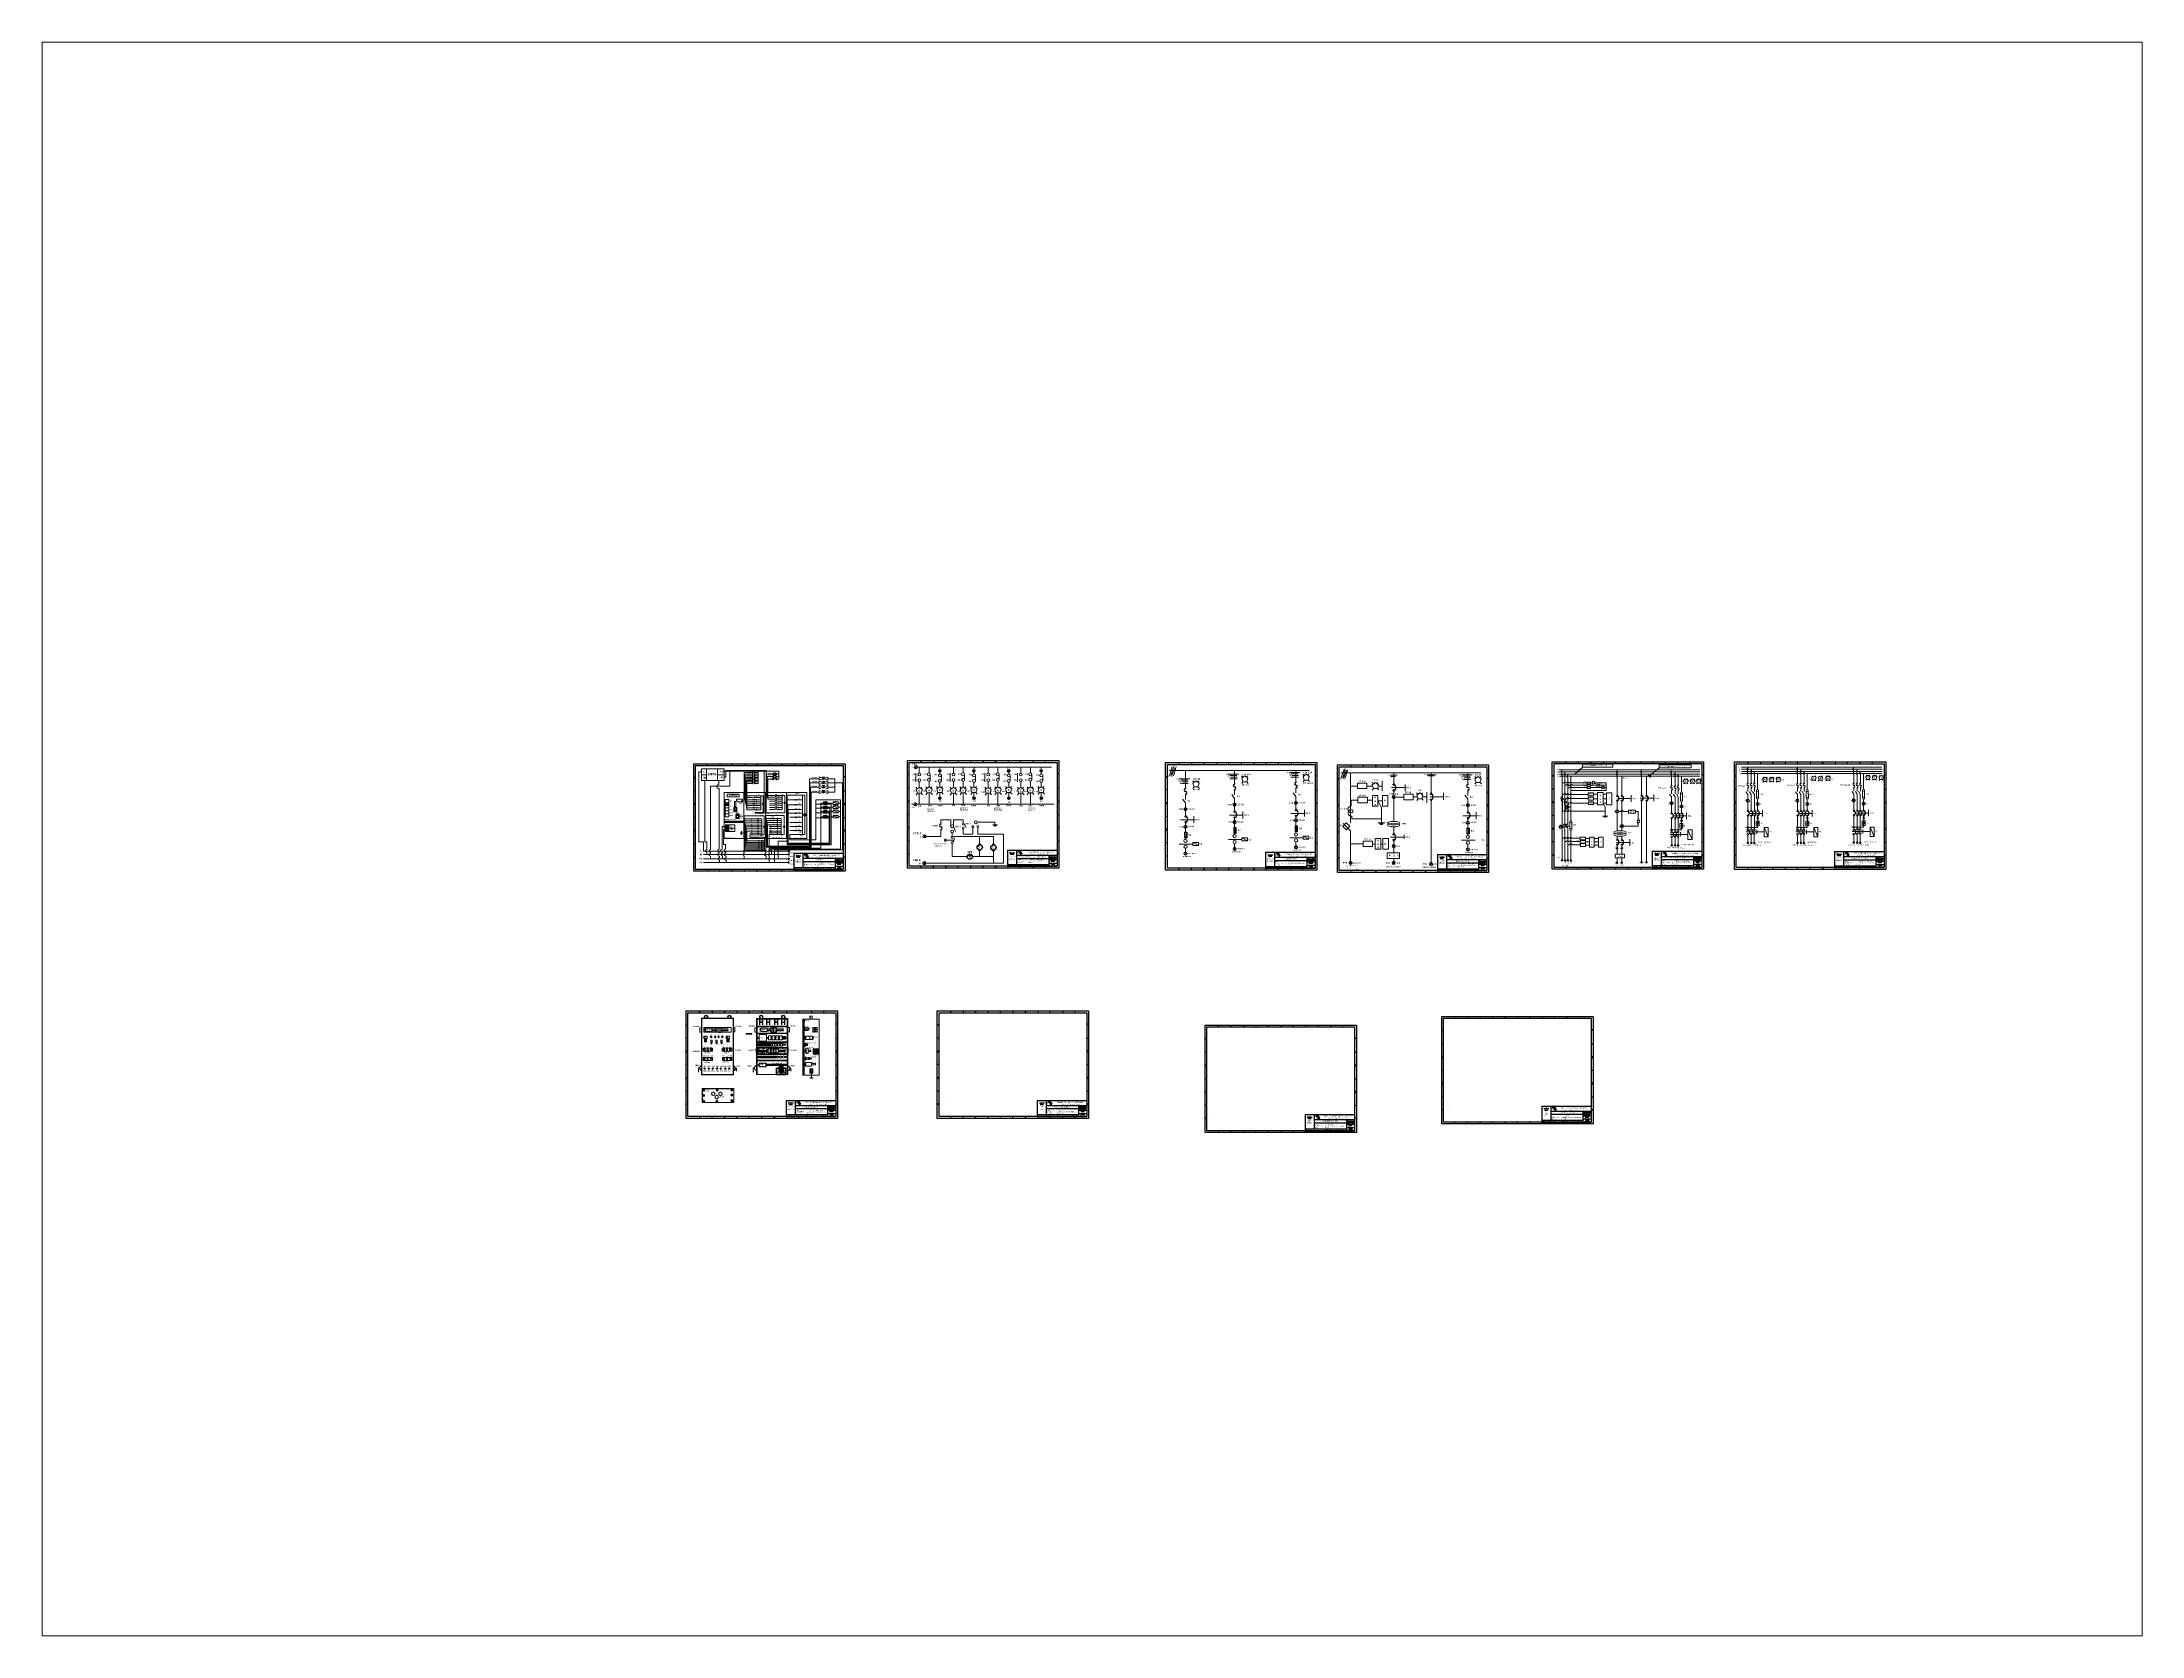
# Paper-space layout 'Layout1' of a CAD drawing. Header units: millimetres. Extents: x 26 to 231, y 20 to 176.
# The model-space entities are those that its viewports show. They can reach past a viewport. Long polylines and large blocks are cut down to what shows.
import ezdxf
from ezdxf.enums import TextEntityAlignment as Align

# ---------------------------------------------------------------- set-up
doc = ezdxf.new("R2010")
doc.units = ezdxf.units.MM
doc.header["$LTSCALE"] = 5
doc.header["$PDMODE"] = 1
doc.linetypes.add('ACAD_ISO04W100', pattern=[15, 12, -3])
doc.linetypes.add('DASHED', pattern=[0.75, 0.5, -0.25])
doc.styles.add('style2', font='verdana.ttf')

# ---------------------------------------------------------------- blocks, each defined once
blk = doc.blocks.new('Fuse')
at = {"color": 7}
for p, q in [((0, 0), (0.05, 0)), ((0.35, 0), (0.4, 0))]:
    blk.add_line(p, q, dxfattribs=at)
for centre, start, end in [((0.125, 0), 180, 0), ((0.275, 0), 0, 180)]:
    blk.add_arc(centre, 0.075, start, end, dxfattribs=at)
blk = doc.blocks.new('Circuit Breaker')
at = {"color": 7}
for p, q in [((0, 0), (0.049999, 0)), ((0.349999, 0), (0.399999, 0))]:
    blk.add_line(p, q, dxfattribs=at)
for centre in [(0.074999, 0), (0.324999, 0)]:
    blk.add_circle(centre, 0.025, dxfattribs=at)
blk.add_arc((0.199999, -0.081249), 0.18125, 46.39717, 133.6028, dxfattribs=at)
blk = doc.blocks.new('Inductor')
at = {"color": 7}
for p, q in [((0, 0), (0.05, 0)), ((0.35, 0), (0.4, 0))]:
    blk.add_line(p, q, dxfattribs=at)
for centre in [(0.1, 0.0375), (0.2, 0.0375), (0.3, 0.0375)]:
    blk.add_arc(centre, 0.0625, 323.1301, 216.8699, dxfattribs=at)
blk = doc.blocks.new('Motor')
at = {"color": 7}
for p, q in [((0, 0.05), (0.034229, 0.05)), ((0, -0.05), (0, 0.05)), ((0.350001, 0.05), (0.316772, 0.05)), ((0.350001, -0.05), (0.350001, 0.05)), ((0, -0.05), (0.034229, -0.05)), ((0.350001, -0.05), (0.316772, -0.05))]:
    blk.add_line(p, q, dxfattribs=at)
blk.add_circle((0.175001, 0), 0.15, dxfattribs=at)
blk = doc.blocks.new('Lamp - Incandescent')
at = {"color": 7}
for p, q in [((0, 0), (0.075, 0)), ((0.325, 0), (0.4, 0))]:
    blk.add_line(p, q, dxfattribs=at)
blk.add_circle((0.2, 0), 0.15, dxfattribs=at)
for centre, radius, start, end in [((0.141667, 0.008333), 0.067185, 330.2551, 187.125), ((0.258088, 0.009558), 0.067591, 351.8699, 210.75)]:
    blk.add_arc(centre, radius, start, end, dxfattribs=at)

msp = doc.modelspace()

# ---------------------------------------------------------------- hatches: boundary and pattern name
at = {"lineweight": 9, "ltscale": 5}
h = msp.add_hatch(dxfattribs=at)
h.set_pattern_fill('ANGLE', color=256, scale=0.54)
h.set_pattern_definition([(0, (6733.0147, -293.874), (0, 3.7719), [2.7432, -1.0287]), (90, (6733.0147, -293.874), (-3.7719, 2e-16), [2.7432, -1.0287])])
h.paths.add_polyline_path([(14585, -1979), (14585, -2055), (14689, -2055), (14689, -1979)])
h = msp.add_hatch(dxfattribs=at)
h.set_pattern_fill('JIS_LC_20', color=256, scale=0.54)
h.set_pattern_definition([(45, (6752.418, -301.147), (-7.636753, 7.636753), []), (45, (6752.634, -301.147), (-7.636753, 7.636753), [])])
h.paths.add_polyline_path([(15105, -2502), (14555, -2502), (14555, -2542), (15105, -2542)])
h = msp.add_hatch(color=256, dxfattribs=at)
h.set_gradient(color2=(0, 0, 0), tint=1)
h.paths.add_polyline_path([(13971, -3344, 0.414214), (13966, -3349), (13971, -3349)])
h.paths.add_polyline_path([(13971, -3344), (13971, -3349), (13976, -3349, 0.414214)])
h.paths.add_polyline_path([(13976, -3349), (13971, -3349), (13966, -3349, 1)])
h = msp.add_hatch(color=256, dxfattribs=at)
h.set_gradient(color2=(0, 0, 0), tint=1)
h.paths.add_polyline_path([(14064, -3439, 0.414214), (14060, -3444), (14064, -3444)])
h.paths.add_polyline_path([(14064, -3439), (14064, -3444), (14069, -3444, 0.414214)])
h.paths.add_polyline_path([(14069, -3444), (14064, -3444), (14060, -3444, 1)])
h = msp.add_hatch(color=256, dxfattribs=at)
h.set_gradient(color2=(0, 0, 0), tint=1)
h.paths.add_polyline_path([(14166, -3563, 0.414214), (14161, -3568), (14166, -3568)])
h.paths.add_polyline_path([(14166, -3563), (14166, -3568), (14171, -3568, 0.414214)])
h.paths.add_polyline_path([(14171, -3568), (14166, -3568), (14161, -3568, 1)])
h = msp.add_hatch(color=256, dxfattribs=at)
h.set_gradient(color2=(0, 0, 0), tint=1)
h.paths.add_polyline_path([(14504, -3563, 0.414214), (14500, -3568), (14504, -3568)])
h.paths.add_polyline_path([(14504, -3563), (14504, -3568), (14509, -3568, 0.414214)])
h.paths.add_polyline_path([(14509, -3568), (14504, -3568), (14500, -3568, 1)])
h = msp.add_hatch(color=256, dxfattribs=at)
h.set_gradient(color2=(0, 0, 0), tint=1)
h.paths.add_polyline_path([(15123, -3564, 0.414214), (15118, -3568), (15123, -3568)])
h.paths.add_polyline_path([(15123, -3564), (15123, -3568), (15128, -3568, 0.414214)])
h.paths.add_polyline_path([(15128, -3568), (15123, -3568), (15118, -3568, 1)])
h = msp.add_hatch(color=256, dxfattribs=at)
h.set_gradient(color2=(0, 0, 0), tint=1)
h.paths.add_polyline_path([(15738, -3563, 0.414214), (15733, -3568), (15738, -3568)])
h.paths.add_polyline_path([(15738, -3563), (15738, -3568), (15743, -3568, 0.414214)])
h.paths.add_polyline_path([(15743, -3568), (15738, -3568), (15733, -3568, 1)])
h = msp.add_hatch(color=256, dxfattribs=at)
h.set_gradient(color2=(0, 0, 0), tint=1)
h.paths.add_polyline_path([(15855, -3344, 0.414214), (15851, -3349), (15855, -3349)])
h.paths.add_polyline_path([(15855, -3344), (15855, -3349), (15860, -3349, 0.414214)])
h.paths.add_polyline_path([(15860, -3349), (15855, -3349), (15851, -3349, 1)])
h = msp.add_hatch(color=256, dxfattribs=at)
h.set_gradient(color2=(0, 0, 0), tint=1)
h.paths.add_polyline_path([(15894, -3439, 0.414214), (15889, -3444), (15894, -3444)])
h.paths.add_polyline_path([(15894, -3439), (15894, -3444), (15899, -3444, 0.414214)])
h.paths.add_polyline_path([(15899, -3444), (15894, -3444), (15889, -3444, 1)])
h = msp.add_hatch(color=256, dxfattribs=at)
h.set_gradient(color2=(0, 0, 0), tint=1)
h.paths.add_polyline_path([(16085, -3563, 0.414214), (16080, -3568), (16085, -3568)])
h.paths.add_polyline_path([(16085, -3563), (16085, -3568), (16090, -3568, 0.414214)])
h.paths.add_polyline_path([(16090, -3568), (16085, -3568), (16080, -3568, 1)])
h = msp.add_hatch(color=140)
h.paths.add_polyline_path([(16845, -3410), (16842, -3410), (16842, -3462), (16845, -3462)])
h.paths.add_polyline_path([(16857, -3410), (16854, -3410), (16854, -3462), (16857, -3462)])
for color, points in [(2, [(16888, -3410), (16865, -3462), (16911, -3462)]), (1, [(16911, -3463), (16888, -3516), (16934, -3516)]), (2, [(22945, -3323), (22922, -3376), (22968, -3376)]), (1, [(22968, -3377), (22945, -3429), (22991, -3429)]), (2, [(30257, -3381), (30234, -3433), (30280, -3433)]), (1, [(30280, -3434), (30257, -3486), (30303, -3486)]), (2, [(35126, -3447), (35103, -3499), (35149, -3499)]), (1, [(35150, -3500), (35127, -3553), (35173, -3553)]), (2, [(41217, -3356), (41194, -3408), (41240, -3408)]), (1, [(41241, -3409), (41217, -3461), (41264, -3461)]), (2, [(46380, -3362), (46357, -3415), (46403, -3415)]), (1, [(46404, -3416), (46381, -3468), (46427, -3468)]), (2, [(16672, -10414), (16649, -10466), (16695, -10466)]), (1, [(16695, -10467), (16672, -10520), (16718, -10520)]), (2, [(23787, -10414), (23764, -10466), (23810, -10466)]), (1, [(23811, -10467), (23788, -10520), (23834, -10520)]), (2, [(38083, -10574), (38060, -10626), (38107, -10626)]), (1, [(38107, -10627), (38084, -10679), (38130, -10679)]), (2, [(31377, -10813), (31354, -10865), (31400, -10865)]), (1, [(31401, -10866), (31378, -10919), (31424, -10919)])]:
    msp.add_hatch(color=color).paths.add_polyline_path(points)
h = msp.add_hatch(color=140)
h.paths.add_polyline_path([(22902, -3323), (22899, -3323), (22899, -3376), (22902, -3376)])
h.paths.add_polyline_path([(22914, -3323), (22911, -3323), (22911, -3376), (22914, -3376)])
h = msp.add_hatch(color=140)
h.paths.add_polyline_path([(30214, -3381), (30211, -3381), (30211, -3433), (30214, -3433)])
h.paths.add_polyline_path([(30226, -3381), (30223, -3381), (30223, -3433), (30226, -3433)])
h = msp.add_hatch(color=140)
h.paths.add_polyline_path([(35083, -3447), (35080, -3447), (35080, -3499), (35083, -3499)])
h.paths.add_polyline_path([(35095, -3447), (35092, -3447), (35092, -3499), (35095, -3499)])
h = msp.add_hatch(color=140)
h.paths.add_polyline_path([(41174, -3356), (41171, -3356), (41171, -3408), (41174, -3408)])
h.paths.add_polyline_path([(41186, -3356), (41183, -3356), (41183, -3408), (41186, -3408)])
h = msp.add_hatch(color=140)
h.paths.add_polyline_path([(46337, -3362), (46334, -3362), (46334, -3415), (46337, -3415)])
h.paths.add_polyline_path([(46350, -3362), (46347, -3362), (46347, -3415), (46350, -3415)])
h = msp.add_hatch(color=256, dxfattribs=at)
h.set_gradient(color2=(0, 0, 0), tint=1)
h.paths.add_polyline_path([(14419, -3665, 0.414214), (14414, -3670), (14419, -3670)])
h.paths.add_polyline_path([(14419, -3665), (14419, -3670), (14423, -3670, 0.414214)])
h.paths.add_polyline_path([(14423, -3670), (14419, -3670), (14414, -3670, 1)])
h = msp.add_hatch(color=256, dxfattribs=at)
h.set_gradient(color2=(0, 0, 0), tint=1)
h.paths.add_polyline_path([(14605, -3665, 0.414214), (14600, -3669), (14605, -3669)])
h.paths.add_polyline_path([(14605, -3665), (14605, -3669), (14610, -3669, 0.414214)])
h.paths.add_polyline_path([(14610, -3669), (14605, -3669), (14600, -3669, 1)])
h = msp.add_hatch(color=256, dxfattribs=at)
h.set_gradient(color2=(0, 0, 0), tint=1)
h.paths.add_polyline_path([(15825, -3665, 0.414214), (15821, -3669), (15825, -3669)])
h.paths.add_polyline_path([(15825, -3665), (15825, -3669), (15830, -3669, 0.414214)])
h.paths.add_polyline_path([(15830, -3669), (15825, -3669), (15821, -3669, 1)])
h = msp.add_hatch(color=256, dxfattribs=at)
h.set_gradient(color2=(0, 0, 0), tint=1)
h.paths.add_polyline_path([(15984, -3665, 0.414214), (15979, -3669), (15984, -3669)])
h.paths.add_polyline_path([(15984, -3665), (15984, -3669), (15988, -3669, 0.414214)])
h.paths.add_polyline_path([(15988, -3669), (15984, -3669), (15979, -3669, 1)])
h = msp.add_hatch(color=256, dxfattribs=at)
h.set_gradient(color1=(99, 100, 102), color2=(147, 149, 152), name='INVCYLINDER')
h.paths.add_polyline_path([(14812, -9684), (14812, -8084), (13912, -8084), (13912, -9684)])
h.paths.add_polyline_path([(14809, -9681), (14809, -8087), (13915, -8087), (13915, -9681)], flags=16)
h = msp.add_hatch(color=256, dxfattribs=at)
h.set_gradient(color1=(147, 149, 152), color2=(199, 200, 202), tint=1)
h.paths.add_polyline_path([(15466, -8087), (15466, -9681), (16360, -9681), (16360, -8087)])
h.paths.add_polyline_path([(16357, -8090), (16357, -9678), (15469, -9678), (15469, -8090)], flags=16)
h = msp.add_hatch(color=256, dxfattribs=at)
h.set_gradient(color1=(99, 100, 102), color2=(199, 200, 202), tint=1, name='INVCYLINDER')
h.paths.add_polyline_path([(15466, -8087), (15466, -9681), (16360, -9681), (16360, -8087)])
h.paths.add_polyline_path([(16357, -8090), (16357, -9678), (15469, -9678), (15469, -8090)], flags=16)
h = msp.add_hatch(dxfattribs=at)
h.set_pattern_fill('ANSI32', color=256, style=0)
h.paths.add_polyline_path([(15483, -8310), (15483, -8325), (16342, -8325), (16342, -8310)])
h = msp.add_hatch(dxfattribs=at)
h.set_pattern_fill('ANSI32', color=256, style=0)
h.set_pattern_definition([(45, (779.024, 0.938), (-6.735192, 6.735192), []), (45, (783.514, 0.938), (-6.735192, 6.735192), [])])
h.paths.add_polyline_path([(16784, -8309), (16784, -8324), (16816, -8324), (16816, -8309)])
at = {"lineweight": 9, "ltscale": 5, "true_color": 0x991b1e}
h = msp.add_hatch(dxfattribs=at)
h.set_pattern_fill('ANSI31', color=244)
h.paths.add_polyline_path([(16816, -8107), (16785, -8107), (16785, -9692), (16816, -9692)])
h.paths.add_polyline_path([(16816, -8106), (16785, -8106), (16785, -8107), (16816, -8107)])
at = {"lineweight": 9, "ltscale": 5, "true_color": 0xf8d731}
h = msp.add_hatch(dxfattribs=at)
h.set_pattern_fill('ANSI37', color=40)
h.set_pattern_definition([(45, (0.3207, 162.7467), (-2.24506403, 2.24506403), []), (135, (0.3207, 162.7467), (-2.24506403, -2.24506403), [])])
h.paths.add_polyline_path([(16785, -8142), (16785, -8149), (16826, -8149), (16826, -8142)])
h = msp.add_hatch(dxfattribs=at)
h.set_pattern_fill('ANSI36', color=40)
h.set_pattern_definition([(45, (0.234, -20.5862), (1.683798, 6.1739261), [7.9375, -1.5875, 0, -1.5875])])
h.paths.add_polyline_path([(16826, -8170), (16835, -8170), (16835, -8122), (16826, -8122)])
at = {"lineweight": 9, "ltscale": 5}
h = msp.add_hatch(color=256, dxfattribs=at)
h.set_gradient(color2=(0, 0, 0), name='INVCYLINDER')
h.paths.add_polyline_path([(14007, -8711, 1), (14036, -8711, 1)])
h.paths.add_polyline_path([(14644, -8714, 1), (14673, -8714, 1)])
h = msp.add_hatch(color=256, dxfattribs=at)
h.set_gradient(color1=(241, 235, 31), color2=(244, 238, 81))
h.paths.add_polyline_path([(14179, -8614, -0.224931), (14171, -8630, 0.355799), (14196, -8630, -0.226054), (14189, -8614, -0.226054), (14196, -8599, 0.355799), (14171, -8599, -0.224931)])
at = {"lineweight": 9, "ltscale": 5, "true_color": 0xcd2027}
h = msp.add_hatch(dxfattribs=at)
h.set_pattern_fill('GOST_WOOD', color=242, style=0)
h.set_pattern_definition([(90, (249.8844, -112.375), (6, -4e-16), [10, -2]), (90, (251.8844, -114.375), (6, -4e-16), [6, -1.5, 3, -1.5]), (90, (253.8844, -117.375), (6, -4e-16), [10, -2])])
h.paths.add_polyline_path([(14201, -8780, 1), (14184, -8780, 1)])
at = {"lineweight": 9, "ltscale": 5}
h = msp.add_hatch(color=256, dxfattribs=at)
h.set_gradient(color1=(241, 235, 31), color2=(244, 238, 81))
h.paths.add_polyline_path([(14292, -8614, -0.224931), (14285, -8630, 0.355799), (14310, -8630, -0.226054), (14302, -8614, -0.226054), (14310, -8599, 0.355799), (14285, -8599, -0.224931)])
h = msp.add_hatch(color=256, dxfattribs=at)
h.set_gradient(color1=(19, 155, 72), color2=(19, 155, 72))
h.paths.add_polyline_path([(14329, -8780, 1), (14346, -8780, 1)])
h = msp.add_hatch(color=256, dxfattribs=at)
h.set_gradient(color1=(241, 235, 31), color2=(244, 238, 81))
h.paths.add_polyline_path([(14389, -8614, -0.224931), (14381, -8630, 0.355799), (14407, -8630, -0.226054), (14399, -8614, -0.226054), (14407, -8599, 0.355799), (14381, -8599, -0.224931)])
h = msp.add_hatch(color=256, dxfattribs=at)
h.set_gradient(color1=(205, 32, 39), color2=(237, 31, 36))
h.paths.add_polyline_path([(14487, -8780, 1), (14470, -8780, 1)])
h = msp.add_hatch(color=256, dxfattribs=at)
h.set_gradient(color1=(241, 235, 31), color2=(244, 238, 81))
h.paths.add_polyline_path([(14496, -8614, -0.224931), (14489, -8630, 0.355799), (14514, -8630, -0.226054), (14507, -8614, -0.226054), (14514, -8599, 0.355799), (14489, -8599, -0.224931)])
at = {"lineweight": 9, "ltscale": 5, "true_color": 0x991b1e}
h = msp.add_hatch(dxfattribs=at)
h.set_pattern_fill('AR-CONC', color=244)
h.paths.add_polyline_path([(15338, -8519), (15171, -8519), (15171, -8537), (15338, -8537)])
h = msp.add_hatch(dxfattribs=at)
h.set_pattern_fill('AR-CONC', color=244)
h.paths.add_polyline_path([(15338, -8519), (15171, -8519), (15171, -8537), (15338, -8537)])
at = {"lineweight": 9, "ltscale": 5}
h = msp.add_hatch(dxfattribs=at)
h.set_pattern_fill('ANSI32', color=256, style=0)
h.set_pattern_definition([(45, (0, -193.319), (-6.735192, 6.735192), []), (45, (4.49, -193.319), (-6.735192, 6.735192), [])])
h.paths.add_polyline_path([(15483, -8503), (15483, -8518), (16342, -8518), (16342, -8503)])
h = msp.add_hatch(dxfattribs=at)
h.set_pattern_fill('ANSI32', color=256, style=0)
h.set_pattern_definition([(45, (0, -443.507), (-6.735192, 6.735192), []), (45, (4.49, -443.507), (-6.735192, 6.735192), [])])
h.paths.add_polyline_path([(15483, -8753), (15483, -8768), (16342, -8768), (16342, -8753)])
h = msp.add_hatch(dxfattribs=at)
h.set_pattern_fill('ANSI32', color=256, style=0)
h.set_pattern_definition([(45, (0, 64.063), (-6.735192, 6.735192), []), (45, (4.49, 64.063), (-6.735192, 6.735192), [])])
h.paths.add_polyline_path([(16342, -8928), (16342, -8913), (15483, -8913), (15483, -8928)])
h = msp.add_hatch(dxfattribs=at)
h.set_pattern_fill('ANSI32', color=256, style=0)
h.set_pattern_definition([(45, (844.0775, -193.818), (-6.735192, 6.735192), []), (45, (848.568, -193.818), (-6.735192, 6.735192), [])])
h.paths.add_polyline_path([(16783, -8503), (16783, -8518), (16817, -8518), (16817, -8503)])
h = msp.add_hatch(dxfattribs=at)
h.set_pattern_fill('ANSI32', color=256, style=0)
h.set_pattern_definition([(45, (843.839, -434.571), (-6.735192, 6.735192), []), (45, (848.329, -434.571), (-6.735192, 6.735192), [])])
h.paths.add_polyline_path([(16783, -8743), (16783, -8758), (16817, -8759), (16817, -8744)])
at = {"lineweight": 9, "ltscale": 5, "true_color": 0xf8d731}
h = msp.add_hatch(dxfattribs=at)
h.set_pattern_fill('ANSI37', color=40)
h.set_pattern_definition([(45, (24.938, -526.1138), (-2.24506403, 2.24506403), []), (135, (24.938, -526.1138), (-2.24506403, -2.24506403), [])])
h.paths.add_polyline_path([(16784, -8831), (16784, -8838), (16851, -8838), (16851, -8831)])
h = msp.add_hatch(dxfattribs=at)
h.set_pattern_fill('ANSI37', color=40)
h.set_pattern_definition([(45, (0.0823, -78.0063), (-2.24506403, 2.24506403), []), (135, (0.0823, -78.0063), (-2.24506403, -2.24506403), [])])
h.paths.add_polyline_path([(16785, -8383), (16785, -8390), (16826, -8390), (16826, -8383)])
h = msp.add_hatch(dxfattribs=at)
h.set_pattern_fill('ANSI37', color=40)
h.set_pattern_definition([(45, (26.123, -330.962), (-2.24506403, 2.24506403), []), (135, (26.123, -330.962), (-2.24506403, -2.24506403), [])])
h.paths.add_polyline_path([(16785, -8636), (16785, -8643), (16852, -8643), (16852, -8636)])
at = {"lineweight": 9, "ltscale": 5}
h = msp.add_hatch(dxfattribs=at)
h.set_pattern_fill('ANSI32', color=256, style=0)
h.set_pattern_definition([(45, (833.889, 62.558), (-6.735192, 6.735192), []), (45, (838.379, 62.558), (-6.735192, 6.735192), [])])
h.paths.add_polyline_path([(16817, -8929), (16817, -8914), (16785, -8914), (16785, -8929)])
at = {"lineweight": 9, "ltscale": 5, "true_color": 0xf8d731}
h = msp.add_hatch(dxfattribs=at)
h.set_pattern_fill('ANSI36', color=40)
h.set_pattern_definition([(45, (-0.0043, -261.339), (1.683798, 6.1739261), [7.9375, -1.5875, 0, -1.5875])])
h.paths.add_polyline_path([(16826, -8430), (16835, -8430), (16835, -8338), (16826, -8338)])
h = msp.add_hatch(dxfattribs=at)
h.set_pattern_fill('ANSI36', color=40)
h.set_pattern_definition([(45, (24.8514, -709.3832), (1.683798, 6.1739261), [7.9375, -1.5875, 0, -1.5875])])
h.paths.add_polyline_path([(16851, -8879), (16860, -8879), (16860, -8786), (16851, -8786)])
h = msp.add_hatch(dxfattribs=at)
h.set_pattern_fill('ANSI36', color=40)
h.set_pattern_definition([(45, (26.0364, -514.2313), (1.683798, 6.1739261), [7.9375, -1.5875, 0, -1.5875])])
h.paths.add_polyline_path([(16852, -8683), (16861, -8683), (16861, -8591), (16852, -8591)])
h = msp.add_hatch(dxfattribs=at)
h.set_pattern_fill('ANSI35', color=40)
h.set_pattern_definition([(45, (-16.321, -201.2056), (-4.490128, 4.490128), []), (45, (-11.831, -201.2056), (-4.490128, 4.490128), [7.9375, -1.5875, 0, -1.5875])])
h.paths.add_polyline_path([(17061, -8464), (17190, -8464), (17190, -8343), (17061, -8343)])
h.paths.add_polyline_path([(17067, -8348), (17184, -8348), (17184, -8459), (17067, -8459)], flags=16)
h.paths.add_polyline_path([(17148, -8402, -1), (17105, -8402, -1)], flags=0)
at = {"lineweight": 9, "ltscale": 5}
h = msp.add_hatch(color=256, dxfattribs=at)
h.set_gradient(color2=(0, 0, 0))
h.paths.add_polyline_path([(14017, -8974, 1), (13977, -8974, 1)])
h.paths.add_polyline_path([(14105, -8974, 1), (14065, -8974, 1)])
h.paths.add_polyline_path([(14196, -8974, 1), (14156, -8974, 1)])
h.paths.add_polyline_path([(14526, -8974, 1), (14566, -8974, 1)])
h.paths.add_polyline_path([(14651, -8974, 1), (14611, -8974, 1)])
h.paths.add_polyline_path([(14740, -8974, 1), (14700, -8974, 1)])
h.paths.add_polyline_path([(13977, -9235, 1), (14017, -9235, 1)])
h.paths.add_polyline_path([(14062, -9235, 1), (14102, -9235, 1)])
h.paths.add_polyline_path([(14153, -9235, 1), (14193, -9235, 1)])
h.paths.add_polyline_path([(14566, -9235, 1), (14526, -9235, 1)])
h.paths.add_polyline_path([(14655, -9235, 1), (14615, -9235, 1)])
h.paths.add_polyline_path([(14750, -9235, 1), (14710, -9235, 1)])
h = msp.add_hatch(color=256, dxfattribs=at)
h.set_gradient(color1=(99, 100, 102), color2=(199, 200, 202), name='CYLINDER')
h.paths.add_polyline_path([(13977, -9510, 1), (14017, -9510, 1)])
h.paths.add_polyline_path([(14138, -9510, 1), (14098, -9510, 1)])
h.paths.add_polyline_path([(14250, -9510, 1), (14210, -9510, 1)])
h.paths.add_polyline_path([(14330, -9510, 1), (14370, -9510, 1)])
h.paths.add_polyline_path([(14476, -9510, 1), (14436, -9510, 1)])
h.paths.add_polyline_path([(14566, -9510, 1), (14606, -9510, 1)])
h.paths.add_polyline_path([(14717, -9510, 1), (14677, -9510, 1)])
h = msp.add_hatch(dxfattribs=at)
h.set_pattern_fill('ANSI32', color=256, style=0)
h.set_pattern_definition([(45, (-14.401, -114.616), (-6.735192, 6.735192), []), (45, (-9.911, -114.616), (-6.735192, 6.735192), [])])
h.paths.add_polyline_path([(16327, -9106), (16327, -9091), (15469, -9091), (15469, -9106)])
h = msp.add_hatch(dxfattribs=at)
h.set_pattern_fill('ANSI32', color=256, style=0)
h.set_pattern_definition([(45, (0, -296.725), (-6.735192, 6.735192), []), (45, (4.49, -296.725), (-6.735192, 6.735192), [])])
h.paths.add_polyline_path([(16342, -9288), (16342, -9273), (15483, -9273), (15483, -9288)])
at = {"lineweight": 9, "ltscale": 5, "true_color": 0x991b1e}
h = msp.add_hatch(dxfattribs=at)
h.set_pattern_fill('AR-CONC', color=244)
h.set_pattern_definition([(50, (23.32, -1.6), (182.1847, -15.9391), [19.05, -209.55]), (355, (23.32, -1.6), (-35.2434, 191.0568), [15.24, -167.6406]), (100.4514, (38.5, -2.93), (146.9412, 175.1178), [16.19, -178.0902]), (46.1842, (23.32, 49.2), (271.079, -42.0423), [28.575, -314.325]), (96.6356, (45.9, 45.7), (237.404, 247.426), [24.285, -267.1356]), (351.1842, (23.32, 49.2), (237.404, 247.426), [22.86, -251.4597]), (21, (48.72, 36.5), (151.6144, -102.2652), [19.05, -209.55]), (326, (48.72, 36.5), (61.802, 184.188), [15.24, -167.64]), (71.4514, (61.36, 27.97), (213.4164, 81.9228), [16.19, -178.09]), (37.5, (23.32, -1.606), (3.0886, 84.55504), [0, -165.608, 0, -170.18, 0, -168.275]), (7.5, (23.32, -1.61), (66.81966, 100.18057), [0, -97.028, 0, -161.798, 0, -64.135]), (327.5, (-33.32, -1.606), (135.5906, -5.72874), [0, -63.5, 0, -198.12, 0, -262.89]), (317.5, (-58.72, -1.61), (148.1292, 25.4265), [0, -82.55, 0, -131.572, 0, -186.69])])
h.paths.add_polyline_path([(16365, -8929), (15507, -8929), (15507, -9095), (16365, -9095)])
h.paths.add_polyline_path([(16332, -8994), (16322, -9003), (16322, -9014), (16332, -9024), (16313, -9024), (16313, -9031), (16236, -9031), (16236, -9024), (16229, -9024), (16229, -9031), (16152, -9031), (16152, -9024), (16140, -9024), (16140, -9067), (16078, -9067), (16078, -9026), (16068, -9026), (16068, -9068), (16006, -9068), (16006, -9027), (15994, -9027), (15994, -9069), (15932, -9069), (15932, -8954), (15994, -8954), (15994, -8990), (16006, -8990), (16006, -8953), (16068, -8953), (16068, -8988), (16078, -8988), (16078, -8952), (16140, -8952), (16140, -8994), (16152, -8994), (16152, -8986), (16229, -8986), (16229, -8994), (16236, -8994), (16236, -8986), (16313, -8986), (16313, -8994), (16321, -8994)], flags=16)
h.paths.add_polyline_path([(16280, -9012, -0.333333), (16280, -9003, 0.5), (16267, -9003, -0.333333), (16267, -9012, -2)], flags=0)
h.paths.add_polyline_path([(16197, -9012, -0.333333), (16197, -9003, 0.5), (16184, -9003, -0.333333), (16184, -9012, -2)], flags=0)
h.paths.add_polyline_path([(15913, -9069), (15851, -9069), (15851, -9027), (15840, -9027), (15840, -9053), (15804, -9053), (15804, -9026), (15795, -9026), (15795, -9053), (15759, -9053), (15759, -9026), (15748, -9026), (15748, -9053), (15712, -9053), (15712, -9031), (15702, -9031), (15698, -9031), (15698, -9042), (15688, -9042), (15688, -9031), (15680, -9031), (15680, -9042), (15670, -9042), (15670, -9031), (15660, -9031), (15660, -9042), (15650, -9042), (15650, -9031), (15640, -9031), (15640, -9042), (15630, -9042), (15630, -9031), (15621, -9031), (15621, -9042), (15611, -9042), (15611, -9031), (15601, -9031), (15601, -9042), (15591, -9042), (15591, -9031), (15583, -9031), (15583, -9042), (15573, -9042), (15573, -9031), (15563, -9031), (15563, -9042), (15553, -9042), (15553, -9031), (15545, -9031), (15545, -9042), (15535, -9042), (15535, -9031), (15528, -9031), (15528, -9042), (15518, -9042), (15518, -8992), (15528, -8992), (15528, -9001), (15535, -9001), (15535, -8992), (15545, -8992), (15545, -9001), (15553, -9001), (15553, -8992), (15563, -8992), (15563, -9001), (15573, -9001), (15573, -8992), (15583, -8992), (15583, -9001), (15591, -9001), (15591, -8992), (15601, -8992), (15601, -9001), (15611, -9001), (15611, -8992), (15621, -8992), (15621, -9001), (15630, -9001), (15630, -8992), (15640, -8992), (15640, -9001), (15650, -9001), (15650, -8992), (15660, -8992), (15660, -9001), (15670, -9001), (15670, -8992), (15680, -8992), (15680, -9001), (15688, -9001), (15688, -8992), (15698, -8992), (15698, -9001), (15712, -9001), (15712, -8968), (15748, -8968), (15748, -8994), (15759, -8994), (15759, -8968), (15795, -8968), (15795, -8995), (15803, -8995), (15804, -8995), (15804, -8968), (15840, -8968), (15840, -8996), (15851, -8996), (15851, -8954), (15913, -8954)], flags=16)
h.paths.add_polyline_path([(15687, -9029), (15699, -9029), (15699, -9001), (15687, -9001)], flags=8)
h.paths.add_polyline_path([(15671, -9029), (15679, -9029), (15679, -9001), (15671, -9001)], flags=8)
h.paths.add_polyline_path([(15651, -9029), (15659, -9029), (15659, -9001), (15651, -9001)], flags=8)
h.paths.add_polyline_path([(15631, -9028), (15639, -9028), (15639, -9001), (15631, -9001)], flags=8)
h.paths.add_polyline_path([(15612, -9029), (15620, -9029), (15620, -9001), (15612, -9001)], flags=8)
h.paths.add_polyline_path([(15592, -9028), (15600, -9028), (15600, -9001), (15592, -9001)], flags=8)
h.paths.add_polyline_path([(15574, -9028), (15582, -9028), (15582, -9001), (15574, -9001)], flags=8)
h.paths.add_polyline_path([(15555, -9029), (15563, -9029), (15563, -9001), (15555, -9001)], flags=8)
h.paths.add_polyline_path([(15537, -9029), (15545, -9029), (15545, -9001), (15537, -9001)], flags=8)
h.paths.add_polyline_path([(15519, -9028), (15527, -9028), (15527, -9001), (15519, -9001)], flags=8)
h.paths.add_polyline_path([(16130, -9061), (16130, -8960), (16092, -8960), (16092, -9061)], flags=8)
h.paths.add_polyline_path([(16055, -9061), (16055, -8960), (16017, -8960), (16017, -9061)], flags=8)
h.paths.add_polyline_path([(15980, -9061), (15980, -8960), (15942, -8960), (15942, -9061)], flags=8)
h.paths.add_polyline_path([(15906, -9060), (15906, -8958), (15868, -8958), (15868, -9060)], flags=8)
h.paths.add_polyline_path([(16251, -8989), (16290, -8989), (16290, -8957), (16251, -8957)], flags=8)
h.paths.add_polyline_path([(16167, -8987), (16205, -8987), (16205, -8954), (16167, -8954)], flags=8)
h.paths.add_polyline_path([(15806, -9035), (15840, -9035), (15840, -8985), (15806, -8985)], flags=8)
h.paths.add_polyline_path([(15761, -9035), (15795, -9035), (15795, -8985), (15761, -8985)], flags=8)
h.paths.add_polyline_path([(15713, -9035), (15748, -9035), (15748, -8985), (15713, -8985)], flags=8)
at = {"lineweight": 9, "ltscale": 5}
h = msp.add_hatch(dxfattribs=at)
h.set_pattern_fill('ACAD_ISO04W100', color=256)
h.paths.add_polyline_path([(16236, -9494), (16101, -9494), (16101, -9609), (16236, -9609)])
at = {"lineweight": 9, "ltscale": 5, "true_color": 0xf8d731}
h = msp.add_hatch(dxfattribs=at)
h.set_pattern_fill('ANSI37', color=40)
h.set_pattern_definition([(45, (24.5437, -1083.2558), (-2.24506403, 2.24506403), []), (135, (24.5437, -1083.2558), (-2.24506403, -2.24506403), [])])
h.paths.add_polyline_path([(16783, -9388), (16783, -9395), (16850, -9395), (16850, -9388)])
h = msp.add_hatch(dxfattribs=at)
h.set_pattern_fill('ANSI37', color=40)
h.set_pattern_definition([(45, (26.6032, -698.791), (-2.24506403, 2.24506403), []), (135, (26.6032, -698.791), (-2.24506403, -2.24506403), [])])
h.paths.add_polyline_path([(16785, -9004), (16785, -9011), (16852, -9011), (16852, -9004)])
at = {"lineweight": 9, "ltscale": 5}
h = msp.add_hatch(dxfattribs=at)
h.set_pattern_fill('ANSI32', color=256, style=0)
h.set_pattern_definition([(45, (955.729, -163.513), (-6.735192, 6.735192), []), (45, (960.219, -163.513), (-6.735192, 6.735192), [])])
h.paths.add_polyline_path([(16816, -9155), (16816, -9140), (16785, -9140), (16785, -9155)])
h = msp.add_hatch(dxfattribs=at)
h.set_pattern_fill('ANSI32', color=256, style=0)
h.set_pattern_definition([(45, (757.348, -295.32), (-6.735192, 6.735192), []), (45, (761.838, -295.32), (-6.735192, 6.735192), [])])
h.paths.add_polyline_path([(16817, -9287), (16817, -9272), (16785, -9272), (16785, -9287)])
at = {"lineweight": 9, "ltscale": 5, "true_color": 0xf8d731}
h = msp.add_hatch(dxfattribs=at)
h.set_pattern_fill('ANSI37', color=40)
h.set_pattern_definition([(45, (27.2676, -918.353), (-2.24506403, 2.24506403), []), (135, (27.2676, -918.353), (-2.24506403, -2.24506403), [])])
h.paths.add_polyline_path([(16786, -9224), (16786, -9230), (16853, -9230), (16853, -9224)])
h = msp.add_hatch(dxfattribs=at)
h.set_pattern_fill('ANSI36', color=40)
h.set_pattern_definition([(45, (24.457, -1266.5253), (1.683798, 6.1739261), [7.9375, -1.5875, 0, -1.5875])])
h.paths.add_polyline_path([(16851, -9436), (16859, -9436), (16859, -9343), (16851, -9343)])
h = msp.add_hatch(dxfattribs=at)
h.set_pattern_fill('ANSI36', color=40)
h.set_pattern_definition([(45, (26.5166, -882.0603), (1.683798, 6.1739261), [7.9375, -1.5875, 0, -1.5875])])
h.paths.add_polyline_path([(16853, -9051), (16861, -9051), (16861, -8959), (16853, -8959)])
h = msp.add_hatch(dxfattribs=at)
h.set_pattern_fill('ANSI36', color=40)
h.set_pattern_definition([(45, (27.181, -1101.6224), (1.683798, 6.1739261), [7.9375, -1.5875, 0, -1.5875])])
h.paths.add_polyline_path([(16853, -9271), (16862, -9271), (16862, -9178), (16853, -9178)])
h = msp.add_hatch(dxfattribs=at)
h.set_pattern_fill('ANSI35', color=40)
h.paths.add_polyline_path([(17227, -8954), (17222, -8954), (17077, -8954), (17077, -9094), (17222, -9094), (17227, -9094)])
at = {"lineweight": 9, "ltscale": 5}
h = msp.add_hatch(color=256, dxfattribs=at)
h.set_gradient(color1=(147, 149, 152), color2=(199, 200, 202), name='CYLINDER')
h.paths.add_polyline_path([(13928, -10073), (13928, -10473), (14828, -10473), (14828, -10073)])
h.paths.add_polyline_path([(14822, -10079), (14822, -10467), (13934, -10467), (13934, -10079)], flags=16)
h = msp.add_hatch(color=140)
h.paths.add_polyline_path([(16629, -10414), (16626, -10414), (16626, -10466), (16629, -10466)])
h.paths.add_polyline_path([(16641, -10414), (16638, -10414), (16638, -10466), (16641, -10466)])
h = msp.add_hatch(color=140)
h.paths.add_polyline_path([(23745, -10414), (23742, -10414), (23742, -10466), (23745, -10466)])
h.paths.add_polyline_path([(23757, -10414), (23754, -10414), (23754, -10466), (23757, -10466)])
h = msp.add_hatch(color=140)
h.paths.add_polyline_path([(38041, -10574), (38038, -10574), (38038, -10626), (38041, -10626)])
h.paths.add_polyline_path([(38053, -10574), (38050, -10574), (38050, -10626), (38053, -10626)])
h = msp.add_hatch(color=140)
h.paths.add_polyline_path([(31334, -10813), (31331, -10813), (31331, -10865), (31334, -10865)])
h.paths.add_polyline_path([(31347, -10813), (31344, -10813), (31344, -10865), (31347, -10865)])

# ---------------------------------------------------------------- linework, layer by layer
for p, q in [((13912, -1101), (13839, -1101)), ((13839, -1101), (13839, -3086)), ((13912, -1185), (14051, -1185)), ((14051, -1019), (14051, -1351)), ((14362, -1019), (14362, -1338)), ((14362, -1185), (14551, -1185)), ((14551, -1083), (14713, -1083)), ((15689, -1066), (14595, -1066)), ((14595, -1066), (14595, -1253)), ((14713, -1083), (14713, -1508)), ((14713, -1083), (16098, -1083)), ((15122, -1784), (15122, -1121)), ((15264, -1121), (15122, -1121)), ((15128, -1834), (15128, -1171)), ((15264, -1171), (15128, -1171)), ((15264, -1121), (15347, -1121)), ((15264, -1171), (15347, -1171)), ((15357, -1110), (15424, -1098)), ((15357, -1160), (15424, -1145)), ((15435, -1121), (15513, -1121)), ((15435, -1171), (15513, -1171)), ((15513, -1121), (15513, -1083)), ((15513, -1121), (15513, -1430)), ((15689, -2275), (15689, -1066)), ((15689, -1066), (15741, -1066)), ((15741, -2260), (15741, -1066)), ((15741, -1069), (15741, -1066)), ((15752, -1769), (15752, -1166)), ((15877, -1166), (15752, -1166)), ((15877, -1166), (15924, -1166)), ((15946, -1139), (16029, -1139)), ((15984, -1207), (15984, -1178)), ((15987, -1139), (15987, -1109)), ((16047, -1166), (16098, -1166)), ((16098, -1166), (16098, -1083)), ((16098, -1311), (16098, -1166)), ((20008, -930), (19962, -1008)), ((19962, -930), (20007, -1009)), ((19988, -1141), (19988, -1390)), ((20030, -968), (23594, -968)), ((20081, -968), (20081, -1137)), ((20357, -968), (20357, -1131)), ((20393, -1313), (20393, -1185)), ((20634, -1044), (20683, -1098)), ((20687, -1043), (20639, -1106)), ((20661, -1113), (20661, -1163)), ((20683, -1098), (20688, -1102)), ((20955, -1141), (20955, -1390)), ((20998, -968), (23832, -968)), ((21049, -968), (21049, -1137)), ((21325, -968), (21325, -1131)), ((21360, -1313), (21360, -1185)), ((21602, -1044), (21651, -1098)), ((21654, -1043), (21607, -1106)), ((21629, -1113), (21629, -1163)), ((21651, -1098), (21655, -1102)), ((21942, -1141), (21942, -1390)), ((21984, -968), (23832, -968)), ((22035, -968), (22035, -1137)), ((22311, -968), (22311, -1131)), ((22347, -1313), (22347, -1185)), ((22588, -1044), (22637, -1098)), ((22641, -1043), (22593, -1106)), ((22615, -1113), (22615, -1163)), ((22637, -1098), (22642, -1102)), ((22862, -1141), (22862, -1390)), ((22904, -968), (23832, -968)), ((22955, -968), (22955, -1137)), ((23231, -968), (23231, -1131)), ((23267, -1313), (23267, -1185)), ((23508, -1044), (23557, -1098)), ((23561, -1043), (23513, -1106)), ((23535, -1113), (23535, -1163)), ((23557, -1098), (23562, -1102)), ((23594, -968), (23832, -968)), ((23986, -968), (23986, -968)), ((23986, -968), (23986, -968)), ((27255, -1062), (27163, -1062)), ((27250, -959), (27169, -1203)), ((27282, -975), (27211, -1208)), ((27322, -987), (27243, -1208)), ((27255, -1062), (31129, -1062)), ((27350, -992), (27281, -1215)), ((27322, -987), (27322, -987)), ((27628, -1062), (27625, -1241)), ((28656, -1062), (28656, -1062)), ((28836, -1170), (29139, -1170)), ((28844, -1062), (28844, -1062)), ((29018, -1427), (29018, -1062)), ((30575, -1122), (30878, -1122)), ((30623, -1162), (30823, -1162)), ((30757, -1062), (30757, -1404)), ((30953, -1165), (30991, -1208)), ((31121, -1166), (31094, -1203)), ((32124, -1128), (32032, -1128)), ((32119, -1025), (32038, -1269)), ((32151, -1041), (32080, -1275)), ((32191, -1053), (32112, -1275)), ((32124, -1128), (35998, -1128)), ((32219, -1059), (32150, -1281)), ((32191, -1053), (32191, -1053)), ((32304, -1128), (32304, -2552)), ((33525, -1128), (33525, -1128)), ((33525, -1128), (33525, -1451)), ((34470, -1185), (34728, -1185)), ((34583, -1128), (34583, -1715)), ((35444, -1188), (35748, -1188)), ((35626, -1128), (35626, -1470)), ((38219, -1050), (42197, -1050)), ((38224, -1105), (42203, -1105)), ((38226, -1169), (42204, -1169)), ((38292, -1050), (38292, -1093)), ((38295, -1116), (38295, -1157)), ((38296, -1181), (38296, -1217)), ((38375, -1105), (38375, -1154)), ((38458, -1168), (38458, -1207)), ((38639, -1169), (38831, -1169)), ((38648, -1160), (38669, -1178)), ((38873, -968), (38658, -1169)), ((38658, -1169), (38658, -1169)), ((38669, -1178), (38669, -1178)), ((38712, -1091), (38739, -1117)), ((38739, -1117), (38739, -1117)), ((38771, -1032), (38800, -1068)), ((39855, -1050), (39855, -1081)), ((39857, -1135), (39857, -1151)), ((40542, -1050), (40542, -1082)), ((40542, -1082), (40542, -1082)), ((40544, -1128), (40544, -1152)), ((40736, -1189), (40801, -1267)), ((41052, -991), (40768, -1228)), ((41365, -1050), (41392, -1050)), ((41392, -1050), (41392, -1079)), ((41394, -1124), (41394, -1149)), ((41500, -1109), (41500, -1145)), ((41585, -1167), (41585, -1202)), ((42153, -972), (42153, -972)), ((42153, -972), (42153, -972)), ((43380, -972), (47358, -972)), ((43382, -1150), (47360, -1150)), ((43386, -1028), (47364, -1028)), ((43387, -1091), (47365, -1091)), ((43559, -1176), (43559, -1414)), ((43560, -1131), (43560, -1111)), ((43561, -1071), (43561, -1047)), ((43561, -1047), (43561, -1047)), ((43562, -1007), (43562, -972)), ((43658, -1179), (43658, -1416)), ((43662, -1136), (43662, -1118)), ((43663, -1055), (43663, -1028)), ((43663, -1072), (43663, -1055)), ((43663, -1055), (43663, -1055)), ((43748, -1175), (43748, -1410)), ((43749, -1132), (43749, -1091)), ((43837, -1158), (43837, -1150)), ((43837, -1158), (43837, -1413)), ((44967, -1176), (44967, -1414)), ((44968, -1123), (44968, -1109)), ((44969, -1005), (44969, -972)), ((44969, -1070), (44969, -1048)), ((44969, -1048), (44969, -1048)), ((45066, -1131), (45066, -1111)), ((45066, -1179), (45066, -1416)), ((45068, -1048), (45068, -1028)), ((45068, -1067), (45068, -1048)), ((45155, -1175), (45155, -1410)), ((45157, -1129), (45157, -1091)), ((45245, -1158), (45245, -1413)), ((46526, -972), (46553, -972)), ((46553, -972), (46553, -1002)), ((46555, -1047), (46555, -1072)), ((46559, -1114), (46559, -1129)), ((46562, -1168), (46562, -1406)), ((46661, -1031), (46661, -1068)), ((46661, -1114), (46661, -1135)), ((46661, -1172), (46661, -1408)), ((46747, -1089), (46747, -1124)), ((46751, -1167), (46751, -1403)), ((46840, -1151), (46840, -1405)), ((14007, -1351), (14007, -3085)), ((14051, -1351), (14051, -1351)), ((14713, -1508), (14165, -1508)), ((14165, -1508), (14165, -3300)), ((14362, -1338), (14362, -1351)), ((14362, -1351), (14362, -1351)), ((14362, -1351), (14362, -1351)), ((14404, -1351), (14404, -1463)), ((14408, -1579), (14408, -3294)), ((14595, -1253), (14551, -1253)), ((15105, -1687), (15105, -2993)), ((15253, -1784), (15122, -1784)), ((15142, -1894), (15142, -1214)), ((15264, -1214), (15142, -1214)), ((15151, -1952), (15151, -1259)), ((15265, -1259), (15151, -1259)), ((15161, -2008), (15161, -1301)), ((15264, -1301), (15161, -1301)), ((15174, -2060), (15174, -1344)), ((15264, -1344), (15174, -1344)), ((15184, -2125), (15184, -1382)), ((15264, -1382), (15184, -1382)), ((15197, -2180), (15197, -1430)), ((15264, -1430), (15197, -1430)), ((15358, -1784), (15253, -1784)), ((15264, -1214), (15347, -1214)), ((15264, -1259), (15347, -1259)), ((15264, -1301), (15347, -1301)), ((15264, -1344), (15347, -1344)), ((15264, -1382), (15347, -1382)), ((15266, -1430), (15264, -1430)), ((15266, -1430), (15347, -1430)), ((15356, -1203), (15423, -1192)), ((15358, -1248), (15424, -1237)), ((15358, -1290), (15424, -1279)), ((15358, -1333), (15424, -1322)), ((15358, -1371), (15424, -1362)), ((15358, -1418), (15424, -1405)), ((15358, -1784), (15398, -1769)), ((15435, -1214), (15514, -1214)), ((15435, -1259), (15513, -1259)), ((15435, -1301), (15513, -1301)), ((15435, -1344), (15513, -1344)), ((15435, -1382), (15513, -1382)), ((15435, -1430), (15513, -1430)), ((15725, -1687), (15725, -2993)), ((15841, -1769), (15752, -1769)), ((15770, -1819), (15770, -1239)), ((15877, -1239), (15770, -1239)), ((15792, -1879), (15792, -1311)), ((15877, -1311), (15792, -1311)), ((15989, -1769), (15841, -1769)), ((15877, -1239), (15924, -1239)), ((15877, -1311), (15924, -1311)), ((15944, -1207), (16028, -1207)), ((15944, -1284), (16030, -1284)), ((15984, -1284), (15984, -1256)), ((15989, -1769), (16032, -1748)), ((16048, -1239), (16098, -1239)), ((16050, -1311), (16098, -1311)), ((16322, -1687), (16322, -2993)), ((16425, -1763), (16333, -1763)), ((16333, -1763), (16333, -3068)), ((16975, -3206), (16975, -1297)), ((17245, -1297), (16975, -1297)), ((16983, -3216), (16983, -1411)), ((17245, -1411), (16983, -1411)), ((17002, -3228), (17002, -1536)), ((17245, -1536), (17002, -1536)), ((17015, -1698), (17015, -1675)), ((17245, -1675), (17015, -1675)), ((17015, -3241), (17015, -1698)), ((17015, -1698), (17015, -1698)), ((17245, -1248), (17490, -1338)), ((17245, -1248), (17245, -1339)), ((17245, -1339), (17490, -1249)), ((17245, -1367), (17490, -1458)), ((17245, -1367), (17245, -1459)), ((17245, -1459), (17490, -1368)), ((17245, -1489), (17490, -1580)), ((17245, -1489), (17245, -1580)), ((17245, -1580), (17490, -1490)), ((17245, -1629), (17490, -1719)), ((17245, -1629), (17245, -1720)), ((17245, -1720), (17490, -1630)), ((17334, -1253), (17401, -1253)), ((17334, -1373), (17401, -1373)), ((17334, -1494), (17401, -1494)), ((17334, -1634), (17401, -1634)), ((17363, -1297), (17360, -1297)), ((17368, -1293), (17368, -1253)), ((17368, -1413), (17368, -1373)), ((17368, -1535), (17368, -1494)), ((17368, -1675), (17368, -1634)), ((17369, -1675), (17368, -1675)), ((17378, -1297), (17375, -1297)), ((17490, -1249), (17490, -1338)), ((17490, -1297), (17689, -1297)), ((17523, -1297), (17490, -1297)), ((17490, -1368), (17490, -1458)), ((17490, -1413), (17689, -1413)), ((17490, -1490), (17490, -1580)), ((17490, -1536), (17689, -1536)), ((17492, -1536), (17490, -1536)), ((17490, -1630), (17490, -1719)), ((17490, -1675), (17689, -1675)), ((17490, -1675), (17491, -1675)), ((17689, -1297), (17689, -1675)), ((17689, -1413), (17910, -1413)), ((17910, -1413), (17910, -3308)), ((19988, -1390), (19988, -1390)), ((19988, -1541), (20026, -1583)), ((20031, -1710), (19992, -1762)), ((20081, -1379), (20081, -1543)), ((20081, -1710), (20081, -2023)), ((20157, -1541), (20129, -1578)), ((20136, -1709), (20176, -1756)), ((20265, -1529), (20302, -1572)), ((20307, -1699), (20268, -1751)), ((20357, -1370), (20357, -1532)), ((20357, -1699), (20357, -2023)), ((20393, -1313), (20393, -1313)), ((20433, -1530), (20406, -1566)), ((20412, -1698), (20453, -1744)), ((20570, -1521), (20607, -1564)), ((20612, -1691), (20574, -1743)), ((20665, -1400), (20665, -1525)), ((20665, -1691), (20665, -1809)), ((20707, -1205), (20707, -1361)), ((20738, -1522), (20711, -1559)), ((20717, -1690), (20758, -1737)), ((20955, -1390), (20955, -1390)), ((20956, -1541), (20993, -1583)), ((20998, -1710), (20960, -1762)), ((21049, -1379), (21049, -1543)), ((21049, -1710), (21049, -2023)), ((21124, -1541), (21097, -1578)), ((21103, -1709), (21144, -1756)), ((21232, -1529), (21270, -1572)), ((21275, -1699), (21236, -1751)), ((21325, -1370), (21325, -1532)), ((21325, -1699), (21325, -2023)), ((21360, -1313), (21360, -1313)), ((21400, -1530), (21373, -1566)), ((21380, -1698), (21420, -1744)), ((21537, -1521), (21575, -1564)), ((21580, -1691), (21541, -1743)), ((21632, -1400), (21632, -1525)), ((21632, -1691), (21632, -1809)), ((21675, -1205), (21675, -1361)), ((21706, -1522), (21678, -1559)), ((21685, -1690), (21725, -1737)), ((21942, -1390), (21942, -1390)), ((21942, -1541), (21980, -1583)), ((21985, -1710), (21946, -1762)), ((22035, -1379), (22035, -1543)), ((22035, -1710), (22035, -2023)), ((22111, -1541), (22083, -1578)), ((22090, -1709), (22130, -1756)), ((22219, -1529), (22256, -1572)), ((22261, -1699), (22222, -1751)), ((22311, -1370), (22311, -1532)), ((22311, -1699), (22311, -2023)), ((22347, -1313), (22347, -1313)), ((22387, -1530), (22359, -1566)), ((22366, -1698), (22407, -1744)), ((22524, -1521), (22561, -1564)), ((22566, -1691), (22527, -1743)), ((22619, -1400), (22619, -1525)), ((22619, -1691), (22619, -1809)), ((22661, -1205), (22661, -1361)), ((22692, -1522), (22665, -1559)), ((22671, -1690), (22712, -1737)), ((22862, -1390), (22862, -1390)), ((22862, -1541), (22900, -1583)), ((22905, -1710), (22866, -1762)), ((22955, -1379), (22955, -1543)), ((22955, -1710), (22955, -2023)), ((23031, -1541), (23003, -1578)), ((23010, -1709), (23050, -1756)), ((23139, -1529), (23176, -1572)), ((23181, -1699), (23142, -1751)), ((23231, -1370), (23231, -1532)), ((23231, -1699), (23231, -2023)), ((23267, -1313), (23267, -1313)), ((23307, -1530), (23280, -1566)), ((23286, -1698), (23327, -1744)), ((23444, -1521), (23481, -1564)), ((23486, -1691), (23448, -1743)), ((23539, -1400), (23539, -1525)), ((23539, -1691), (23539, -1809)), ((23581, -1205), (23581, -1361)), ((23612, -1522), (23585, -1559)), ((23591, -1690), (23632, -1737)), ((27169, -1203), (27172, -1193)), ((27211, -1208), (27211, -1208)), ((27281, -1215), (27281, -1215)), ((27443, -1301), (27747, -1301)), ((27491, -1341), (27691, -1341)), ((27508, -1432), (27701, -1432)), ((27518, -1385), (27701, -1385)), ((27625, -1241), (27625, -1583)), ((27625, -1659), (27625, -1659)), ((27625, -1761), (27625, -1884)), ((27832, -1356), (27869, -1398)), ((27874, -1525), (27835, -1577)), ((28000, -1356), (27972, -1393)), ((27979, -1524), (28020, -1571)), ((28884, -1211), (29084, -1211)), ((28901, -1301), (29093, -1301)), ((28911, -1255), (29093, -1255)), ((29018, -1854), (28937, -1749)), ((29018, -1528), (29018, -1528)), ((29018, -1630), (29018, -1754)), ((29018, -1754), (29018, -1754)), ((29214, -1214), (29251, -1257)), ((29257, -1384), (29218, -1436)), ((29382, -1215), (29355, -1251)), ((29361, -1383), (29406, -1433)), ((29406, -1433), (29406, -1433)), ((30640, -1252), (30832, -1252)), ((30650, -1206), (30832, -1206)), ((30757, -1805), (30676, -1701)), ((30757, -1480), (30757, -1480)), ((30757, -1581), (30757, -1705)), ((30757, -1705), (30757, -1705)), ((30996, -1335), (30957, -1387)), ((31101, -1334), (31141, -1381)), ((32038, -1269), (32042, -1259)), ((32080, -1275), (32080, -1275)), ((32150, -1281), (32150, -1281)), ((32304, -1506), (32498, -1506)), ((32765, -1506), (32933, -1506)), ((32916, -1401), (32953, -1443)), ((32958, -1571), (32919, -1622)), ((33084, -1401), (33056, -1438)), ((33063, -1570), (33104, -1616)), ((33084, -1506), (33200, -1506)), ((33200, -1357), (33200, -1652)), ((33431, -1198), (33625, -1198)), ((33462, -1239), (33577, -1239)), ((33549, -1779), (33503, -1857)), ((33504, -1779), (33548, -1858)), ((33525, -1641), (33525, -1773)), ((33838, -1619), (33838, -1619)), ((33848, -1457), (33848, -1653)), ((34175, -1693), (34212, -1736)), ((34343, -1694), (34316, -1731)), ((34462, -1683), (34462, -1978)), ((34522, -1215), (34670, -1215)), ((34937, -1700), (34937, -1896)), ((35492, -1228), (35692, -1228)), ((35509, -1319), (35701, -1319)), ((35519, -1273), (35701, -1273)), ((35626, -1871), (35545, -1767)), ((35626, -1546), (35626, -1546)), ((35626, -1648), (35626, -1771)), ((35626, -1771), (35626, -1771)), ((35822, -1232), (35860, -1274)), ((35865, -1401), (35826, -1453)), ((35991, -1232), (35963, -1269)), ((35970, -1400), (36010, -1447)), ((38220, -1228), (42199, -1228)), ((38297, -1242), (38297, -2581)), ((38297, -1415), (38355, -1415)), ((38313, -1737), (38313, -1812)), ((38313, -1737), (38349, -1737)), ((38380, -1240), (38380, -2581)), ((38380, -1482), (38422, -1482)), ((38381, -1191), (38381, -1214)), ((38381, -1214), (38381, -1214)), ((38402, -1740), (38434, -1740)), ((38411, -1415), (38431, -1415)), ((38434, -1740), (38434, -1740)), ((38446, -1208), (38446, -1208)), ((38460, -1256), (38460, -2581)), ((38460, -1554), (38506, -1554)), ((38486, -1486), (38521, -1486)), ((38487, -1416), (38487, -1416)), ((38487, -1416), (38516, -1416)), ((38491, -1742), (38518, -1742)), ((38518, -1742), (38518, -1742)), ((38545, -1228), (38545, -2486)), ((39546, -1633), (38545, -1633)), ((38570, -1417), (39006, -1417)), ((38576, -1550), (39007, -1550)), ((38583, -1479), (39008, -1479)), ((39101, -1415), (39163, -1415)), ((39102, -1548), (39361, -1548)), ((39228, -1484), (39103, -1484)), ((39170, -1430), (39151, -1448)), ((39151, -1448), (39151, -1448)), ((39153, -1370), (39174, -1387)), ((39184, -1737), (39303, -1737)), ((39230, -1375), (39217, -1387)), ((39223, -1428), (39247, -1446)), ((39228, -1411), (39546, -1411)), ((39228, -1484), (39290, -1484)), ((39297, -1500), (39278, -1517)), ((39278, -1517), (39278, -1517)), ((39280, -1439), (39301, -1457)), ((39357, -1444), (39344, -1456)), ((39350, -1498), (39374, -1516)), ((39355, -1480), (39546, -1480)), ((39361, -1548), (39423, -1548)), ((39430, -1564), (39411, -1582)), ((39411, -1582), (39411, -1582)), ((39413, -1504), (39434, -1521)), ((39459, -1737), (39555, -1737)), ((39489, -1509), (39477, -1520)), ((39483, -1562), (39507, -1580)), ((39488, -1545), (39546, -1545)), ((39546, -1411), (39546, -1633)), ((39857, -1751), (39857, -1250)), ((39857, -1250), (39857, -1250)), ((39863, -1192), (39863, -1211)), ((39991, -1228), (39991, -1228)), ((39991, -1228), (39991, -1753)), ((39991, -1753), (39991, -1753)), ((40255, -1764), (40255, -1950)), ((40546, -1190), (40546, -1213)), ((40549, -1744), (40549, -1243)), ((40689, -1228), (40689, -1753)), ((40768, -1228), (40768, -1228)), ((40894, -1747), (40894, -1934)), ((41401, -1815), (41346, -1737)), ((41346, -1737), (41346, -1737)), ((41398, -1192), (41398, -1207)), ((41401, -1246), (41401, -1484)), ((41401, -1484), (41401, -1484)), ((41401, -1636), (41401, -1727)), ((41500, -1812), (41448, -1737)), ((41448, -1737), (41448, -1737)), ((41468, -1209), (41468, -1209)), ((41500, -1192), (41500, -1213)), ((41500, -1249), (41500, -1486)), ((41500, -1638), (41500, -1727)), ((41500, -1727), (41500, -1727)), ((41519, -1204), (41519, -1204)), ((41588, -1810), (41539, -1730)), ((41590, -1245), (41590, -1480)), ((41590, -1632), (41590, -1727)), ((41590, -1727), (41590, -1727)), ((41652, -1702), (41653, -1921)), ((41679, -1228), (41679, -1483)), ((41679, -1483), (41679, -1673)), ((41709, -1702), (41710, -1921)), ((41743, -1445), (41765, -1418)), ((41772, -1328), (41754, -1305)), ((41754, -1305), (41754, -1305)), ((41839, -1328), (41860, -1302)), ((41861, -1445), (41844, -1423)), ((41860, -1302), (41860, -1302)), ((41931, -1446), (41953, -1419)), ((41960, -1329), (41942, -1305)), ((41942, -1305), (41942, -1305)), ((42027, -1329), (42048, -1303)), ((42049, -1446), (42032, -1424)), ((42048, -1303), (42048, -1303)), ((42109, -1443), (42131, -1416)), ((42112, -1307), (42112, -1307)), ((42138, -1326), (42120, -1302)), ((42204, -1326), (42226, -1300)), ((42226, -1443), (42210, -1421)), ((42226, -1300), (42226, -1300)), ((43559, -1745), (43504, -1667)), ((43504, -1667), (43504, -1667)), ((43559, -1414), (43559, -1414)), ((43559, -1566), (43559, -1657)), ((43559, -1745), (43559, -1875)), ((43559, -1745), (43559, -1745)), ((43658, -1742), (43606, -1667)), ((43606, -1667), (43606, -1667)), ((43658, -1568), (43658, -1657)), ((43658, -1657), (43658, -1657)), ((43658, -1742), (43658, -1978)), ((43746, -1740), (43697, -1660)), ((43746, -1740), (43746, -1980)), ((43748, -1562), (43748, -1657)), ((43748, -1657), (43748, -1657)), ((43810, -1632), (43811, -1851)), ((43837, -1413), (43837, -1603)), ((43867, -1632), (43868, -1851)), ((43989, -1395), (44011, -1368)), ((44018, -1278), (44000, -1254)), ((44000, -1254), (44000, -1254)), ((44085, -1278), (44106, -1252)), ((44107, -1395), (44090, -1372)), ((44106, -1252), (44106, -1252)), ((44177, -1395), (44199, -1368)), ((44206, -1278), (44188, -1255)), ((44188, -1255), (44188, -1255)), ((44273, -1278), (44294, -1252)), ((44295, -1395), (44278, -1373)), ((44359, -1259), (44359, -1259)), ((44365, -1394), (44387, -1367)), ((44394, -1277), (44376, -1254)), ((44461, -1277), (44482, -1251)), ((44482, -1394), (44466, -1372)), ((44966, -1745), (44911, -1667)), ((44911, -1667), (44911, -1667)), ((44966, -1566), (44966, -1657)), ((44966, -1745), (44966, -1875)), ((44966, -1745), (44966, -1745)), ((44967, -1414), (44967, -1414)), ((45066, -1742), (45013, -1667)), ((45013, -1667), (45013, -1667)), ((45066, -1568), (45066, -1657)), ((45066, -1657), (45066, -1657)), ((45066, -1742), (45066, -1978)), ((45153, -1740), (45105, -1660)), ((45153, -1740), (45153, -1980)), ((45155, -1562), (45155, -1657)), ((45155, -1657), (45155, -1657)), ((45218, -1632), (45219, -1851)), ((45245, -1413), (45245, -1603)), ((45275, -1632), (45276, -1851)), ((45369, -1362), (45392, -1335)), ((45399, -1246), (45381, -1222)), ((45381, -1222), (45381, -1222)), ((45465, -1245), (45486, -1219)), ((45487, -1362), (45470, -1340)), ((45486, -1219), (45486, -1219)), ((45557, -1363), (45580, -1336)), ((45587, -1246), (45569, -1222)), ((45569, -1222), (45569, -1222)), ((45653, -1246), (45674, -1220)), ((45675, -1363), (45658, -1341)), ((45773, -1359), (45795, -1332)), ((45802, -1242), (45784, -1218)), ((45868, -1242), (45890, -1216)), ((45890, -1359), (45874, -1337)), ((46562, -1737), (46507, -1659)), ((46507, -1659), (46507, -1659)), ((46562, -1406), (46562, -1406)), ((46562, -1558), (46562, -1649)), ((46562, -1737), (46562, -1867)), ((46562, -1737), (46562, -1737)), ((46661, -1734), (46609, -1659)), ((46609, -1659), (46609, -1659)), ((46661, -1560), (46661, -1650)), ((46661, -1650), (46661, -1650)), ((46661, -1734), (46661, -1971)), ((46749, -1733), (46700, -1653)), ((46749, -1733), (46749, -1972)), ((46751, -1555), (46751, -1650)), ((46751, -1650), (46751, -1650)), ((46814, -1624), (46814, -1844)), ((46840, -1405), (46840, -1596)), ((46870, -1624), (46871, -1843)), ((46903, -1340), (46925, -1313)), ((46932, -1223), (46914, -1200)), ((46914, -1200), (46914, -1200)), ((46999, -1223), (47020, -1197)), ((47021, -1340), (47004, -1318)), ((47020, -1197), (47020, -1197)), ((47091, -1341), (47113, -1314)), ((47120, -1224), (47102, -1200)), ((47102, -1200), (47102, -1200)), ((47187, -1224), (47208, -1198)), ((47209, -1341), (47192, -1319)), ((47272, -1202), (47272, -1202)), ((47280, -1344), (47302, -1317)), ((47309, -1227), (47291, -1203)), ((47375, -1227), (47397, -1201)), ((47397, -1344), (47381, -1322)), ((14585, -1979), (14689, -1979)), ((14585, -2055), (14689, -2055)), ((14585, -2126), (14689, -2126)), ((14585, -2211), (14689, -2211)), ((14585, -2295), (14689, -2295)), ((14849, -2195), (14827, -2232)), ((14849, -2096), (14881, -2096)), ((14881, -2195), (14908, -2232)), ((14885, -2310), (14902, -2336)), ((14908, -2274), (14902, -2336)), ((14908, -2274), (14947, -2274)), ((14942, -1956), (15073, -1956)), ((14947, -2274), (14957, -2336)), ((14976, -2310), (14957, -2336)), ((14957, -2336), (14957, -2336)), ((15073, -1956), (15073, -1956)), ((15254, -2348), (15123, -2348)), ((15123, -2348), (15123, -3322)), ((15253, -1834), (15128, -1834)), ((15253, -1894), (15142, -1894)), ((15253, -1952), (15151, -1952)), ((15255, -2008), (15161, -2008)), ((15255, -2060), (15174, -2060)), ((15258, -2125), (15184, -2125)), ((15255, -2180), (15197, -2180)), ((15358, -1834), (15253, -1834)), ((15358, -1894), (15253, -1894)), ((15358, -1952), (15253, -1952)), ((15358, -2008), (15253, -2008)), ((15358, -2060), (15253, -2060)), ((15358, -2125), (15253, -2125)), ((15358, -2180), (15253, -2180)), ((15685, -2348), (15254, -2348)), ((15358, -1834), (15398, -1814)), ((15358, -1894), (15398, -1871)), ((15358, -1952), (15398, -1928)), ((15358, -2008), (15398, -1984)), ((15358, -2060), (15398, -2031)), ((15358, -2125), (15398, -2093)), ((15358, -2180), (15398, -2154)), ((15398, -1834), (15596, -1834)), ((15398, -1894), (15596, -1894)), ((15398, -1952), (15596, -1952)), ((15398, -2008), (15596, -2008)), ((15398, -2060), (15596, -2060)), ((15398, -2125), (15596, -2125)), ((15398, -2180), (15596, -2180)), ((15653, -2256), (15428, -2256)), ((15428, -2256), (15428, -2275)), ((15428, -2275), (15689, -2275)), ((15596, -1894), (15596, -1894)), ((15640, -2006), (15666, -2006)), ((15653, -2029), (15653, -2256)), ((15685, -2637), (15685, -2348)), ((15821, -2340), (15736, -2340)), ((15736, -2340), (15736, -3324)), ((15824, -2260), (15741, -2260)), ((15841, -1819), (15770, -1819)), ((15841, -1879), (15792, -1879)), ((15821, -2260), (16270, -2260)), ((15821, -2340), (16252, -2340)), ((15989, -1819), (15841, -1819)), ((15989, -1879), (15841, -1879)), ((15989, -1938), (15841, -1937)), ((15989, -1994), (15841, -1995)), ((15989, -2045), (15841, -2045)), ((15989, -2111), (15841, -2110)), ((15989, -2165), (15841, -2165)), ((15874, -2165), (15874, -2165)), ((15988, -2045), (16033, -2010)), ((15989, -1819), (16031, -1786)), ((15989, -1879), (16031, -1846)), ((15989, -1938), (16031, -1899)), ((15989, -1994), (16031, -1962)), ((15989, -2111), (16032, -2076)), ((15989, -2165), (16031, -2128)), ((16031, -1819), (16192, -1819)), ((16031, -1879), (16192, -1879)), ((16031, -1938), (16192, -1938)), ((16031, -1994), (16192, -1994)), ((16031, -2045), (16192, -2045)), ((16031, -2111), (16192, -2111)), ((16031, -2165), (16192, -2165)), ((16192, -1879), (16192, -1879)), ((16252, -2340), (16252, -2632)), ((16254, -1985), (16281, -1985)), ((16270, -2005), (16270, -2260)), ((16420, -1894), (16341, -1894)), ((16341, -1894), (16341, -3175)), ((16416, -2039), (16355, -2039)), ((16355, -2039), (16355, -3152)), ((16415, -2166), (16362, -2166)), ((16362, -2166), (16362, -3136)), ((16418, -2276), (16369, -2276)), ((16369, -2276), (16369, -3122)), ((16414, -2166), (16558, -2166)), ((16415, -2276), (16558, -2276)), ((16416, -1894), (16558, -1894)), ((16416, -2039), (16558, -2039)), ((16576, -1894), (16773, -1894)), ((16576, -2039), (16773, -2039)), ((16576, -2166), (16771, -2166)), ((16576, -2276), (16771, -2276)), ((16815, -2316), (16865, -2316)), ((16815, -2327), (16865, -2327)), ((17149, -3026), (17149, -1899)), ((17149, -1899), (17853, -1899)), ((17373, -2018), (17149, -2018)), ((17371, -2136), (17149, -2136)), ((17373, -2260), (17149, -2260)), ((17368, -1987), (17291, -1987)), ((17291, -1987), (17291, -3263)), ((17369, -2105), (17291, -2105)), ((17365, -2228), (17291, -2228)), ((17367, -2373), (17291, -2373)), ((17382, -2228), (17365, -2228)), ((17384, -2373), (17366, -2373)), ((17382, -2105), (17367, -2105)), ((17368, -1987), (17383, -1987)), ((17392, -1970), (17440, -1960)), ((17392, -2089), (17440, -2079)), ((17392, -2213), (17440, -2203)), ((17394, -2358), (17442, -2348)), ((17454, -1987), (17638, -1987)), ((17454, -2105), (17638, -2105)), ((17454, -2228), (17638, -2228)), ((17456, -2373), (17638, -2373)), ((17470, -2018), (17586, -2018)), ((17470, -2136), (17548, -2136)), ((17470, -2260), (17532, -2260)), ((17532, -3136), (17532, -2260)), ((17548, -3152), (17548, -2136)), ((17586, -3175), (17586, -2018)), ((17638, -1956), (17780, -2030)), ((17638, -2065), (17780, -2139)), ((17638, -2191), (17780, -2265)), ((17638, -2336), (17780, -2410)), ((17780, -1987), (17851, -1987)), ((17780, -2105), (17851, -2105)), ((17780, -2228), (17853, -2228)), ((17780, -2373), (17853, -2373)), ((17853, -1899), (17853, -3292)), ((19991, -1985), (19945, -2064)), ((19946, -1985), (19990, -2064)), ((20013, -2023), (23892, -2023)), ((20081, -2023), (20081, -2023)), ((20357, -2023), (20357, -2023)), ((20639, -1820), (20688, -1874)), ((20691, -1819), (20644, -1882)), ((20665, -2023), (20665, -2023)), ((20688, -1875), (20692, -1879)), ((21607, -1820), (21655, -1874)), ((21659, -1819), (21611, -1882)), ((21655, -1875), (21660, -1879)), ((22593, -1820), (22642, -1874)), ((22645, -1819), (22598, -1882)), ((22642, -1875), (22646, -1879)), ((23513, -1820), (23562, -1874)), ((23565, -1819), (23518, -1882)), ((23562, -1875), (23566, -1879)), ((27625, -1984), (27544, -1880)), ((27648, -2121), (27602, -2199)), ((27602, -2121), (27647, -2200)), ((27625, -1884), (27625, -1884)), ((27625, -1984), (27625, -2115)), ((27625, -2159), (27625, -2161)), ((27625, -2205), (27625, -2352)), ((27862, -2356), (27862, -2551)), ((29040, -1990), (28994, -2069)), ((28995, -1990), (29040, -2069)), ((29018, -1854), (29018, -1984)), ((29018, -2029), (29018, -2030)), ((29018, -2075), (29018, -2221)), ((29255, -2225), (29255, -2421)), ((30734, -1941), (30779, -2020)), ((30779, -1942), (30734, -2020)), ((30757, -1805), (30757, -1936)), ((30757, -1980), (30757, -1982)), ((30757, -2026), (30757, -2173)), ((30757, -2363), (30757, -2432)), ((30994, -2176), (30994, -2372)), ((32322, -2070), (32322, -1902)), ((32322, -1902), (32513, -1902)), ((32338, -2362), (32338, -2435)), ((32780, -1901), (32923, -1901)), ((33079, -1923), (33208, -1924)), ((33079, -1923), (33179, -2115)), ((33179, -2115), (33179, -2544)), ((33208, -1924), (33208, -1906)), ((33525, -1817), (33525, -1820)), ((33525, -1864), (33525, -2506)), ((33572, -1818), (33813, -1818)), ((33813, -1818), (33813, -1818)), ((34081, -1814), (34198, -1814)), ((34217, -1863), (34179, -1915)), ((34322, -1862), (34363, -1909)), ((34338, -1814), (34462, -1814)), ((34583, -1905), (34583, -3546)), ((35648, -2008), (35603, -2086)), ((35603, -2008), (35648, -2087)), ((35626, -1871), (35626, -2002)), ((35626, -2047), (35626, -2048)), ((35626, -2093), (35626, -2239)), ((35863, -2243), (35863, -2439)), ((38311, -1947), (38311, -2220)), ((38311, -2220), (38478, -2220)), ((38401, -2036), (38401, -2220)), ((38401, -2220), (38401, -2220)), ((38402, -1898), (38402, -1858)), ((38402, -1858), (38402, -1858)), ((38402, -1858), (38431, -1858)), ((38431, -1858), (38431, -1858)), ((38478, -2169), (38478, -2220)), ((38478, -2220), (38478, -2220)), ((38478, -2220), (39515, -2220)), ((38478, -2220), (38478, -2220)), ((38482, -1986), (38519, -1985)), ((38482, -2031), (38482, -1986)), ((38483, -1860), (38519, -1860)), ((38559, -1861), (39041, -1861)), ((38574, -1986), (39044, -1986)), ((39041, -1861), (39041, -1861)), ((39044, -1986), (39044, -1986)), ((39185, -1863), (39303, -1863)), ((39190, -1990), (39303, -1990)), ((39443, -2358), (39594, -2358)), ((39459, -1863), (39555, -1863)), ((39459, -1990), (39555, -1990)), ((39459, -1990), (39459, -1990)), ((39459, -1990), (39515, -2103)), ((39467, -2372), (39564, -2372)), ((39515, -2103), (39515, -2287)), ((39515, -2287), (39515, -2287)), ((39515, -2287), (39515, -2360)), ((39515, -2360), (39515, -2360)), ((39555, -1863), (39555, -1863)), ((39880, -2184), (39834, -2263)), ((39835, -2184), (39880, -2263)), ((39857, -1954), (39857, -2178)), ((39857, -2269), (39857, -2779)), ((39903, -2223), (39937, -2223)), ((39937, -2223), (39958, -2223)), ((39991, -1955), (39991, -2594)), ((40030, -2231), (40178, -2231)), ((40380, -2230), (40456, -2230)), ((40456, -2230), (40456, -2412)), ((40549, -1946), (40549, -3517)), ((40689, -1953), (40689, -3522)), ((41424, -1951), (41378, -2029)), ((41379, -1950), (41423, -2029)), ((41401, -1815), (41401, -1945)), ((41401, -1815), (41401, -1815)), ((41401, -1989), (41401, -1990)), ((41401, -2035), (41401, -2048)), ((41401, -2048), (41401, -2048)), ((41401, -2048), (41401, -2246)), ((41401, -2246), (41401, -2246)), ((41500, -1812), (41500, -2048)), ((41500, -2048), (41500, -2048)), ((41500, -2048), (41500, -2246)), ((41500, -2246), (41500, -2246)), ((41588, -1810), (41588, -2050)), ((41588, -2050), (41588, -2050)), ((41588, -2050), (41588, -2246)), ((41588, -2246), (41588, -2246)), ((41705, -2044), (41659, -2123)), ((41659, -2044), (41704, -2123)), ((41682, -1950), (41682, -2038)), ((41682, -2083), (41682, -2084)), ((41682, -2129), (41682, -2246)), ((41682, -2246), (41682, -2246)), ((41819, -2254), (41819, -2441)), ((43582, -1881), (43536, -1959)), ((43537, -1880), (43581, -1959)), ((43559, -1920), (43559, -1920)), ((43559, -1965), (43559, -1978)), ((43559, -1978), (43559, -1978)), ((43559, -1978), (43559, -2176)), ((43559, -2176), (43559, -2176)), ((43559, -2378), (43559, -2587)), ((43658, -1978), (43658, -1978)), ((43658, -1978), (43658, -2176)), ((43658, -2176), (43658, -2176)), ((43658, -2379), (43658, -2590)), ((43746, -1980), (43746, -1980)), ((43746, -1980), (43746, -2176)), ((43746, -2176), (43746, -2176)), ((43746, -2377), (43746, -2589)), ((43863, -1974), (43817, -2053)), ((43818, -1974), (43862, -2053)), ((43840, -1880), (43840, -1968)), ((43840, -2013), (43840, -2014)), ((43840, -2059), (43840, -2176)), ((43840, -2176), (43840, -2176)), ((43840, -2378), (43840, -2397)), ((43977, -2184), (43977, -2371)), ((44944, -1880), (44989, -1959)), ((44989, -1881), (44944, -1959)), ((44966, -1920), (44966, -1920)), ((44966, -1965), (44966, -1978)), ((44966, -1978), (44966, -1978)), ((44966, -1978), (44966, -2176)), ((44966, -2176), (44966, -2176)), ((44966, -2378), (44966, -2587)), ((45066, -1978), (45066, -1978)), ((45066, -1978), (45066, -2176)), ((45066, -2176), (45066, -2176)), ((45066, -2379), (45066, -2590)), ((45153, -1980), (45153, -1980)), ((45153, -1980), (45153, -2176)), ((45153, -2176), (45153, -2176)), ((45153, -2377), (45153, -2589)), ((45270, -1974), (45224, -2053)), ((45225, -1974), (45270, -2053)), ((45247, -1880), (45247, -1968)), ((45247, -2013), (45247, -2014)), ((45247, -2059), (45247, -2176)), ((45247, -2176), (45247, -2176)), ((45247, -2378), (45247, -2397)), ((45385, -2184), (45385, -2371)), ((46585, -1873), (46539, -1951)), ((46540, -1873), (46584, -1952)), ((46562, -1912), (46562, -1913)), ((46562, -1958), (46562, -1971)), ((46562, -1971), (46562, -1971)), ((46562, -1971), (46562, -2168)), ((46562, -2168), (46562, -2168)), ((46562, -2370), (46562, -2579)), ((46661, -1971), (46661, -1971)), ((46661, -1971), (46661, -2168)), ((46661, -2168), (46661, -2168)), ((46661, -2371), (46661, -2582)), ((46749, -1972), (46749, -1972)), ((46749, -1972), (46749, -2168)), ((46749, -2168), (46749, -2168)), ((46749, -2369), (46749, -2581)), ((46866, -1967), (46820, -2045)), ((46821, -1966), (46865, -2045)), ((46843, -1872), (46843, -1961)), ((46843, -2006), (46843, -2006)), ((46843, -2051), (46843, -2168)), ((46843, -2168), (46843, -2168)), ((46843, -2370), (46843, -2389)), ((46981, -2177), (46981, -2363)), ((14587, -2651), (14497, -2651)), ((14497, -2651), (14497, -3290)), ((14587, -2742), (14533, -2742)), ((14533, -2742), (14533, -3165)), ((14555, -2502), (15105, -2502)), ((14555, -2542), (15105, -2542)), ((14585, -2382), (14689, -2382)), ((14587, -2602), (14587, -2789)), ((14587, -2695), (14850, -2695)), ((14587, -2789), (14587, -2789)), ((14613, -2619), (14663, -2674)), ((14613, -2718), (14663, -2772)), ((14660, -2615), (14618, -2676)), ((14618, -2676), (14618, -2676)), ((14659, -2713), (14618, -2775)), ((14659, -2772), (14659, -2772)), ((14659, -2772), (14659, -2772)), ((14663, -2674), (14663, -2674)), ((14663, -2674), (14663, -2674)), ((14688, -2602), (14688, -2789)), ((14885, -2423), (14902, -2398)), ((14957, -2398), (14976, -2423)), ((15001, -2844), (15080, -2844)), ((15040, -2784), (15040, -2891)), ((15040, -2891), (15040, -2891)), ((15094, -2834), (15094, -2834)), ((15105, -2542), (15105, -2542)), ((15277, -2433), (15132, -2433)), ((15132, -2433), (15132, -3307)), ((15283, -2487), (15140, -2487)), ((15140, -2487), (15140, -3266)), ((15281, -2546), (15149, -2546)), ((15149, -2546), (15149, -3225)), ((15282, -2610), (15155, -2610)), ((15155, -2610), (15155, -3183)), ((15277, -2660), (15165, -2660)), ((15165, -2660), (15165, -3142)), ((15287, -2716), (15178, -2716)), ((15178, -2716), (15178, -3100)), ((15286, -2786), (15194, -2786)), ((15194, -2786), (15194, -3057)), ((15293, -2487), (15277, -2487)), ((15310, -2546), (15277, -2546)), ((15328, -2610), (15277, -2610)), ((15342, -2660), (15277, -2660)), ((15277, -2716), (15619, -2716)), ((15277, -2786), (15619, -2786)), ((15277, -2842), (15619, -2842)), ((15407, -2887), (15280, -2887)), ((15280, -2887), (15280, -2956)), ((15280, -2956), (15697, -2956)), ((15293, -2487), (15619, -2487)), ((15310, -2546), (15619, -2546)), ((15328, -2610), (15619, -2610)), ((15342, -2660), (15619, -2660)), ((15503, -2419), (15503, -2451)), ((15503, -2473), (15503, -2505)), ((15503, -2594), (15503, -2626)), ((15503, -2641), (15503, -2672)), ((15503, -2698), (15503, -2730)), ((15503, -2769), (15503, -2801)), ((15503, -2824), (15503, -2856)), ((15619, -2660), (15619, -2660)), ((15619, -2887), (15685, -2887)), ((15673, -2659), (15700, -2659)), ((15685, -2887), (15685, -2680)), ((15697, -2956), (15697, -3330)), ((15824, -2426), (15747, -2426)), ((15747, -2426), (15747, -3241)), ((15826, -2481), (15758, -2481)), ((15758, -2481), (15758, -3228)), ((15829, -2540), (15768, -2540)), ((15768, -2540), (15768, -3216)), ((15834, -2604), (15778, -2604)), ((15778, -2604), (15778, -3193)), ((15824, -2481), (16166, -2481)), ((15824, -2540), (16166, -2540)), ((15824, -2604), (16166, -2604)), ((15824, -2653), (16166, -2653)), ((15824, -2710), (16166, -2710)), ((15824, -2780), (16166, -2780)), ((15941, -2835), (15824, -2835)), ((15824, -2880), (15954, -2880)), ((15825, -2880), (15825, -3330)), ((15941, -2835), (16166, -2835)), ((16050, -2413), (16050, -2445)), ((16050, -2467), (16050, -2498)), ((16050, -2588), (16050, -2619)), ((16050, -2634), (16050, -2666)), ((16050, -2692), (16050, -2723)), ((16050, -2763), (16050, -2795)), ((16050, -2818), (16050, -2850)), ((16166, -2653), (16166, -2653)), ((16166, -2881), (16166, -2881)), ((16239, -2654), (16266, -2654)), ((16252, -2676), (16252, -2876)), ((16416, -2767), (16558, -2767)), ((16416, -2879), (16416, -3026)), ((16417, -2390), (16558, -2390)), ((16417, -2534), (16558, -2534)), ((16417, -2653), (16557, -2653)), ((16575, -2653), (16773, -2653)), ((16575, -2767), (16773, -2767)), ((16576, -2390), (16773, -2390)), ((16576, -2534), (16773, -2534)), ((16773, -2715), (16773, -2693)), ((17372, -2405), (17149, -2405)), ((17471, -2405), (17524, -2405)), ((17524, -3122), (17524, -2405)), ((20255, -2891), (20210, -2970)), ((20210, -2891), (20255, -2970)), ((20278, -2931), (20693, -2931)), ((20693, -2562), (20693, -2466)), ((20693, -2466), (20971, -2466)), ((20693, -2765), (20693, -2931)), ((20693, -2931), (20693, -2931)), ((20971, -2466), (20971, -2645)), ((21010, -2836), (21010, -2931)), ((21010, -2931), (21010, -2931)), ((21010, -2931), (22136, -2931)), ((21050, -2642), (21050, -2465)), ((21050, -2465), (21325, -2465)), ((21050, -2642), (21106, -2793)), ((21106, -2793), (21106, -2793)), ((21325, -2465), (21325, -2557)), ((21325, -2726), (21325, -2871)), ((21325, -2871), (21597, -2871)), ((21352, -2578), (21406, -2681)), ((21406, -2681), (21406, -2681)), ((21597, -2871), (21597, -2684)), ((21721, -2531), (22227, -2531)), ((21739, -2679), (21739, -2863)), ((21739, -2863), (21739, -2869)), ((21762, -2869), (21739, -2869)), ((21762, -2869), (22471, -2869)), ((21792, -2931), (21792, -3154)), ((22136, -2931), (22136, -2931)), ((22136, -2931), (22186, -2931)), ((22162, -2603), (22300, -2603)), ((22186, -2621), (22273, -2621)), ((22186, -2931), (22186, -2931)), ((22186, -3161), (22186, -2931)), ((22206, -2633), (22261, -2633)), ((22224, -2644), (22246, -2644)), ((22227, -2531), (22227, -2531)), ((22227, -2531), (22227, -2603)), ((22471, -2869), (22471, -3689)), ((27649, -2618), (27603, -2696)), ((27604, -2617), (27648, -2696)), ((27625, -2542), (27625, -2612)), ((27625, -2655), (27625, -2659)), ((27625, -2702), (27625, -2832)), ((27625, -2870), (27625, -2870)), ((27625, -2908), (27625, -2908)), ((27625, -2946), (27625, -3010)), ((29042, -2487), (28996, -2566)), ((28996, -2487), (29041, -2566)), ((29018, -2412), (29018, -2481)), ((29018, -2524), (29018, -2528)), ((29018, -2572), (29018, -2701)), ((29018, -2739), (29018, -2739)), ((29018, -2777), (29018, -2777)), ((29018, -2816), (29018, -2880)), ((29222, -2973), (29386, -3059)), ((30781, -2439), (30735, -2517)), ((30736, -2438), (30780, -2517)), ((30757, -2476), (30757, -2480)), ((30757, -2523), (30757, -2653)), ((30757, -2691), (30757, -2691)), ((30757, -2729), (30757, -2729)), ((30757, -2767), (30757, -2831)), ((30961, -2925), (31125, -3011)), ((32094, -2564), (32304, -2772)), ((32304, -2772), (32304, -3633)), ((32304, -2772), (32304, -2772)), ((32338, -2435), (33179, -2435)), ((33080, -2544), (33281, -2544)), ((33122, -2575), (33231, -2575)), ((33144, -2597), (33211, -2597)), ((33211, -2597), (33211, -2597)), ((33231, -2575), (33231, -2575)), ((33525, -2660), (33525, -2830)), ((33820, -2889), (33820, -3005)), ((35650, -2505), (35604, -2583)), ((35605, -2504), (35649, -2584)), ((35626, -2430), (35626, -2499)), ((35626, -2542), (35626, -2546)), ((35626, -2589), (35626, -2719)), ((35626, -2757), (35626, -2757)), ((35626, -2795), (35626, -2795)), ((35626, -2833), (35626, -2898)), ((38299, -2709), (38237, -2600)), ((38298, -2709), (38298, -3584)), ((38380, -2707), (38318, -2598)), ((38318, -2598), (38318, -2598)), ((38380, -2707), (38380, -3591)), ((38460, -2708), (38404, -2584)), ((38404, -2584), (38404, -2584)), ((38460, -2708), (38460, -3588)), ((38517, -2514), (38518, -2734)), ((38545, -2763), (38545, -3596)), ((38574, -2514), (38575, -2734)), ((39487, -2381), (39543, -2381)), ((39500, -2391), (39525, -2391)), ((39857, -2921), (39857, -2933)), ((39857, -2933), (39857, -2994)), ((40016, -2600), (39970, -2678)), ((39971, -2600), (40015, -2679)), ((39991, -2635), (39991, -2636)), ((39991, -2684), (39991, -2775)), ((39991, -2924), (39991, -2932)), ((39991, -2932), (39991, -2998)), ((40040, -2641), (40039, -2641)), ((40039, -2641), (40039, -2641)), ((40458, -2641), (40040, -2641)), ((40439, -2480), (40421, -2461)), ((40423, -2462), (40423, -2462)), ((40443, -2534), (40425, -2559)), ((40456, -2411), (40456, -2473)), ((40458, -2538), (40458, -2641)), ((40499, -2463), (40482, -2484)), ((40496, -2541), (40485, -2528)), ((41377, -2749), (41377, -2749)), ((41387, -2729), (41413, -2767)), ((41411, -2728), (41391, -2769)), ((41401, -2448), (41401, -2657)), ((41401, -2639), (41401, -2725)), ((41401, -2657), (41401, -2657)), ((41401, -2749), (41401, -2749)), ((41401, -2749), (41401, -2749)), ((41401, -2771), (41401, -2792)), ((41401, -2792), (41401, -2792)), ((41403, -2964), (41403, -3164)), ((41677, -2749), (41423, -2749)), ((41453, -2818), (41453, -2933)), ((41453, -2933), (41453, -2933)), ((41500, -2448), (41500, -2660)), ((41500, -2660), (41500, -2660)), ((41500, -2660), (41500, -2786)), ((41500, -2786), (41500, -2786)), ((41500, -2955), (41500, -3164)), ((41542, -2815), (41542, -2928)), ((41542, -2928), (41542, -2928)), ((41586, -2951), (41586, -3169)), ((41588, -2447), (41588, -2659)), ((41588, -2659), (41588, -2659)), ((41588, -2659), (41588, -2790)), ((41588, -2790), (41588, -2790)), ((41656, -2812), (41656, -2928)), ((41656, -2928), (41656, -2928)), ((41670, -2470), (41696, -2508)), ((41693, -2469), (41673, -2510)), ((41677, -2657), (41677, -2694)), ((41677, -2694), (41677, -2749)), ((41682, -2448), (41682, -2467)), ((41682, -2467), (41682, -2467)), ((41683, -2538), (41682, -2600)), ((41682, -2600), (41682, -2600)), ((41682, -2600), (41682, -2600)), ((41683, -2512), (41683, -2538)), ((41683, -2538), (41683, -2512)), ((41683, -2538), (41683, -2538)), ((41861, -2874), (41861, -2874)), ((41862, -2749), (41981, -3015)), ((43536, -2679), (43535, -2679)), ((43545, -2659), (43571, -2697)), ((43569, -2658), (43549, -2699)), ((43559, -2569), (43559, -2655)), ((43559, -2587), (43559, -2587)), ((43559, -2679), (43559, -2679)), ((43559, -2679), (43559, -2679)), ((43559, -2701), (43559, -2722)), ((43559, -2722), (43559, -2722)), ((43561, -2894), (43561, -3094)), ((43835, -2679), (43581, -2679)), ((43611, -2748), (43611, -2863)), ((43611, -2863), (43611, -2863)), ((43658, -2590), (43658, -2590)), ((43658, -2590), (43658, -2716)), ((43658, -2716), (43658, -2716)), ((43658, -2885), (43658, -3094)), ((43701, -2745), (43701, -2858)), ((43701, -2858), (43701, -2858)), ((43744, -2881), (43744, -3099)), ((43746, -2589), (43746, -2589)), ((43746, -2589), (43746, -2720)), ((43746, -2720), (43746, -2720)), ((43814, -2742), (43814, -2858)), ((43814, -2858), (43814, -2858)), ((43828, -2400), (43854, -2438)), ((43851, -2399), (43831, -2440)), ((43835, -2588), (43835, -2624)), ((43835, -2624), (43835, -2679)), ((43840, -2397), (43840, -2397)), ((43841, -2442), (43841, -2468)), ((43841, -2468), (43841, -2442)), ((43841, -2468), (43841, -2468)), ((43841, -2468), (43841, -2530)), ((43841, -2530), (43841, -2530)), ((43841, -2530), (43841, -2530)), ((44020, -2679), (44139, -2945)), ((44020, -2804), (44020, -2804)), ((44139, -2945), (44139, -2945)), ((44943, -2679), (44943, -2679)), ((44953, -2659), (44979, -2697)), ((44976, -2658), (44956, -2699)), ((44966, -2569), (44966, -2655)), ((44966, -2587), (44966, -2587)), ((44966, -2679), (44966, -2679)), ((44966, -2679), (44966, -2679)), ((44966, -2701), (44966, -2722)), ((44966, -2722), (44966, -2722)), ((44969, -2894), (44969, -3094)), ((45242, -2679), (44989, -2679)), ((45019, -2748), (45019, -2863)), ((45019, -2863), (45019, -2863)), ((45065, -2885), (45065, -3094)), ((45066, -2590), (45066, -2590)), ((45066, -2590), (45066, -2716)), ((45066, -2716), (45066, -2716)), ((45108, -2745), (45108, -2858)), ((45108, -2858), (45108, -2858)), ((45152, -2881), (45152, -3099)), ((45153, -2589), (45153, -2589)), ((45153, -2589), (45153, -2720)), ((45153, -2720), (45153, -2720)), ((45221, -2742), (45221, -2858)), ((45221, -2858), (45221, -2858)), ((45235, -2400), (45261, -2438)), ((45259, -2399), (45239, -2440)), ((45242, -2588), (45242, -2624)), ((45242, -2624), (45242, -2679)), ((45247, -2397), (45247, -2397)), ((45248, -2442), (45248, -2468)), ((45248, -2468), (45248, -2442)), ((45248, -2468), (45248, -2468)), ((45248, -2468), (45248, -2530)), ((45248, -2530), (45248, -2530)), ((45248, -2530), (45248, -2530)), ((45427, -2804), (45427, -2804)), ((45428, -2679), (45547, -2945)), ((45547, -2945), (45547, -2945)), ((46539, -2671), (46538, -2671)), ((46549, -2652), (46575, -2689)), ((46572, -2650), (46552, -2691)), ((46562, -2561), (46562, -2648)), ((46562, -2579), (46562, -2579)), ((46562, -2671), (46562, -2671)), ((46562, -2671), (46562, -2671)), ((46562, -2693), (46562, -2715)), ((46562, -2715), (46562, -2715)), ((46564, -2886), (46564, -3086)), ((46838, -2671), (46584, -2671)), ((46614, -2740), (46614, -2855)), ((46614, -2855), (46614, -2855)), ((46661, -2582), (46661, -2582)), ((46661, -2582), (46661, -2708)), ((46661, -2708), (46661, -2708)), ((46661, -2878), (46661, -3087)), ((46704, -2737), (46704, -2850)), ((46704, -2850), (46704, -2850)), ((46747, -2873), (46747, -3091)), ((46749, -2581), (46749, -2581)), ((46749, -2581), (46749, -2712)), ((46749, -2712), (46749, -2712)), ((46817, -2734), (46817, -2850)), ((46817, -2850), (46817, -2850)), ((46831, -2392), (46857, -2430)), ((46855, -2391), (46834, -2432)), ((46838, -2580), (46838, -2616)), ((46838, -2616), (46838, -2671)), ((46843, -2389), (46843, -2389)), ((46844, -2434), (46844, -2461)), ((46844, -2461), (46844, -2434)), ((46844, -2461), (46844, -2461)), ((46844, -2461), (46844, -2522)), ((46844, -2522), (46844, -2522)), ((46844, -2522), (46844, -2522)), ((47023, -2796), (47023, -2796)), ((47024, -2671), (47143, -2937)), ((47143, -2937), (47143, -2937)), ((13839, -3086), (13971, -3086)), ((13971, -3086), (13971, -3349)), ((13971, -3444), (16356, -3444)), ((13971, -3568), (16355, -3568)), ((14007, -3085), (14063, -3085)), ((14063, -3085), (14063, -3272)), ((14063, -3272), (14063, -3272)), ((14063, -3272), (14063, -3301)), ((14063, -3301), (14063, -3301)), ((14064, -3381), (14064, -3444)), ((14165, -3300), (14165, -3300)), ((14165, -3383), (14165, -3408)), ((14165, -3408), (14165, -3408)), ((14166, -3491), (14166, -3568)), ((14408, -3294), (14408, -3294)), ((14414, -3372), (14414, -3398)), ((14416, -3495), (14416, -3526)), ((14416, -3526), (14416, -3526)), ((14501, -3389), (14501, -3406)), ((14501, -3406), (14501, -3406)), ((14504, -3482), (14504, -3530)), ((14504, -3530), (14504, -3530)), ((14504, -3530), (14504, -3568)), ((14533, -3165), (14591, -3165)), ((14591, -3165), (14591, -3289)), ((14599, -3374), (14599, -3397)), ((14599, -3397), (14599, -3397)), ((14605, -3488), (14605, -3525)), ((15105, -2993), (15105, -2993)), ((15123, -3322), (15123, -3330)), ((15697, -3330), (15123, -3330)), ((15123, -3381), (15123, -3408)), ((15123, -3485), (15123, -3568)), ((15473, -3308), (15132, -3307)), ((15478, -3266), (15140, -3266)), ((15479, -3225), (15149, -3225)), ((15149, -3225), (15149, -3225)), ((15474, -3183), (15155, -3183)), ((15475, -3142), (15165, -3142)), ((15476, -3100), (15178, -3100)), ((15194, -3057), (15194, -3058)), ((15481, -3058), (15194, -3058)), ((15473, -3058), (15522, -3058)), ((15473, -3100), (15603, -3100)), ((15476, -3142), (15473, -3142)), ((15473, -3183), (15603, -3183)), ((15473, -3225), (15603, -3225)), ((15473, -3266), (15603, -3266)), ((15474, -3308), (15473, -3308)), ((15474, -3308), (15603, -3308)), ((15476, -3142), (15603, -3142)), ((15525, -3053), (15532, -3064)), ((15532, -3053), (15525, -3064)), ((15533, -3136), (15525, -3147)), ((15526, -3095), (15533, -3106)), ((15533, -3095), (15526, -3106)), ((15526, -3136), (15533, -3147)), ((15534, -3178), (15526, -3189)), ((15527, -3178), (15534, -3189)), ((15527, -3220), (15534, -3231)), ((15534, -3220), (15527, -3230)), ((15535, -3261), (15527, -3272)), ((15527, -3303), (15535, -3314)), ((15535, -3303), (15527, -3314)), ((15528, -3058), (15529, -3058)), ((15528, -3261), (15535, -3272)), ((15535, -3058), (15603, -3058)), ((15603, -3045), (15607, -3050)), ((15603, -3088), (15607, -3092)), ((15603, -3129), (15607, -3133)), ((15603, -3170), (15607, -3175)), ((15603, -3214), (15607, -3218)), ((15603, -3254), (15607, -3258)), ((15603, -3295), (15607, -3299)), ((15608, -3067), (15604, -3073)), ((15608, -3110), (15604, -3115)), ((15608, -3150), (15604, -3156)), ((15608, -3192), (15604, -3197)), ((15608, -3236), (15604, -3241)), ((15608, -3275), (15604, -3281)), ((15608, -3316), (15604, -3322)), ((15626, -3044), (15621, -3050)), ((15621, -3066), (15626, -3072)), ((15626, -3087), (15621, -3092)), ((15621, -3109), (15626, -3114)), ((15626, -3128), (15621, -3133)), ((15621, -3150), (15626, -3155)), ((15626, -3169), (15621, -3174)), ((15621, -3191), (15626, -3197)), ((15626, -3213), (15621, -3218)), ((15621, -3235), (15626, -3240)), ((15626, -3253), (15621, -3258)), ((15621, -3275), (15626, -3280)), ((15626, -3294), (15621, -3299)), ((15621, -3316), (15626, -3321)), ((15625, -3058), (15686, -3058)), ((15625, -3100), (15686, -3100)), ((15625, -3142), (15689, -3142)), ((15625, -3183), (15684, -3183)), ((15625, -3225), (15686, -3225)), ((15625, -3266), (15686, -3266)), ((15625, -3308), (15687, -3308)), ((15686, -3058), (15686, -3295)), ((15686, -3295), (15686, -3308)), ((15737, -3380), (15737, -3405)), ((15738, -3480), (15738, -3568)), ((15747, -3241), (17015, -3241)), ((15758, -3228), (17002, -3228)), ((15768, -3216), (16983, -3216)), ((15778, -3193), (15778, -3206)), ((15778, -3206), (16975, -3206)), ((15825, -3368), (15825, -3426)), ((15825, -3469), (15825, -3550)), ((17291, -3263), (15855, -3263)), ((15855, -3263), (15855, -3349)), ((17853, -3292), (15894, -3292)), ((15894, -3292), (15894, -3340)), ((15894, -3367), (15894, -3443)), ((15894, -3440), (15894, -3444)), ((17910, -3308), (15983, -3308)), ((15983, -3308), (15983, -3333)), ((15983, -3333), (15983, -3337)), ((15983, -3377), (15983, -3425)), ((15983, -3466), (15983, -3547)), ((16333, -3068), (16085, -3068)), ((16085, -3068), (16085, -3336)), ((16085, -3368), (16085, -3420)), ((16085, -3465), (16085, -3568)), ((16337, -3445), (16337, -3445)), ((16341, -3175), (17586, -3175)), ((16355, -3152), (17548, -3152)), ((16362, -3136), (17532, -3136)), ((16365, -3349), (16365, -3349)), ((16365, -3548), (16391, -3586)), ((16366, -3423), (16391, -3461)), ((16388, -3547), (16368, -3588)), ((16369, -3122), (17524, -3122)), ((16389, -3422), (16369, -3463)), ((16375, -3328), (16401, -3365)), ((16399, -3326), (16379, -3367)), ((16416, -3026), (17149, -3026)), ((20833, -2999), (20833, -3078)), ((20833, -3038), (21059, -3038)), ((21010, -3128), (21010, -3504)), ((21010, -3504), (21451, -3504)), ((21039, -3101), (21077, -2981)), ((21077, -2981), (21077, -2981)), ((21578, -3504), (22186, -3504)), ((21792, -3332), (21792, -3504)), ((22186, -3504), (22186, -3338)), ((22186, -3504), (22186, -3689)), ((27649, -3378), (27603, -3457)), ((27604, -3378), (27648, -3457)), ((27625, -3268), (27625, -3273)), ((27625, -3273), (27625, -3372)), ((27829, -3104), (27993, -3190)), ((28996, -3247), (29041, -3327)), ((29041, -3248), (28996, -3326)), ((29018, -3138), (29018, -3142)), ((29018, -3142), (29018, -3242)), ((30781, -3199), (30735, -3278)), ((30735, -3199), (30780, -3278)), ((30757, -3089), (30757, -3094)), ((30757, -3094), (30757, -3193)), ((32304, -3144), (32656, -3144)), ((32656, -3144), (32656, -3144)), ((32925, -3152), (33005, -3152)), ((33160, -3152), (33219, -3152)), ((33219, -3152), (33219, -3152)), ((33549, -3168), (33503, -3246)), ((33504, -3168), (33548, -3247)), ((33525, -3081), (33525, -3162)), ((33525, -3206), (33525, -3208)), ((33525, -3253), (33525, -3303)), ((33525, -3303), (33525, -3401)), ((33525, -3553), (33525, -3610)), ((33527, -3206), (33527, -3209)), ((33811, -3004), (33811, -3004)), ((34583, -3546), (34583, -3669)), ((35650, -3266), (35604, -3344)), ((35605, -3265), (35649, -3344)), ((35626, -3155), (35626, -3160)), ((35626, -3160), (35626, -3259)), ((38298, -2981), (38347, -2981)), ((38347, -2981), (38347, -2981)), ((38377, -3074), (38420, -3074)), ((38402, -2983), (38430, -2983)), ((38423, -3058), (38423, -3058)), ((38460, -3172), (38505, -3172)), ((38479, -3077), (38514, -3077)), ((38481, -2983), (38515, -2983)), ((38515, -2983), (38515, -2983)), ((38563, -3078), (38813, -3078)), ((38573, -2986), (38815, -2986)), ((38577, -3174), (38815, -3174)), ((38815, -2986), (38815, -2986)), ((38961, -3084), (39072, -3084)), ((38963, -2989), (39072, -2989)), ((38963, -3177), (39072, -3177)), ((39209, -2989), (39329, -2989)), ((39209, -3084), (39329, -3084)), ((39209, -3177), (39329, -3177)), ((39329, -2989), (39329, -2989)), ((39844, -3283), (39844, -3283)), ((39845, -3246), (39871, -3284)), ((39868, -3245), (39848, -3286)), ((39848, -3286), (39848, -3286)), ((39856, -3542), (39856, -3655)), ((39857, -3195), (39857, -3242)), ((39858, -3288), (39858, -3431)), ((39858, -3431), (39858, -3431)), ((39865, -3286), (39865, -3286)), ((39871, -3284), (39871, -3284)), ((39873, -3282), (39873, -3282)), ((39979, -3249), (40005, -3287)), ((40003, -3248), (39982, -3289)), ((39990, -3542), (39990, -3655)), ((39991, -3200), (39991, -3245)), ((39992, -3291), (39992, -3431)), ((40214, -3012), (40214, -3202)), ((40549, -3517), (40549, -3644)), ((40689, -3522), (40689, -3644)), ((41390, -3168), (41416, -3205)), ((41414, -3166), (41394, -3207)), ((41401, -3136), (41401, -3136)), ((41488, -3168), (41514, -3206)), ((41511, -3167), (41491, -3208)), ((41498, -3139), (41498, -3139)), ((41573, -3173), (41599, -3210)), ((41596, -3171), (41576, -3212)), ((41585, -3144), (41585, -3144)), ((41981, -3015), (41981, -3015)), ((43387, -3445), (43387, -3445)), ((43548, -3098), (43574, -3135)), ((43572, -3096), (43552, -3137)), ((43559, -3066), (43559, -3066)), ((43646, -3098), (43672, -3136)), ((43670, -3097), (43649, -3138)), ((43656, -3069), (43656, -3069)), ((43731, -3103), (43757, -3140)), ((43755, -3101), (43734, -3142)), ((43743, -3074), (43743, -3074)), ((44956, -3098), (44982, -3135)), ((44979, -3096), (44959, -3137)), ((44966, -3066), (44966, -3066)), ((45054, -3098), (45079, -3136)), ((45077, -3097), (45057, -3138)), ((45064, -3069), (45064, -3069)), ((45138, -3103), (45164, -3140)), ((45162, -3101), (45142, -3142)), ((45151, -3074), (45151, -3074)), ((46551, -3090), (46577, -3128)), ((46575, -3089), (46555, -3130)), ((46562, -3058), (46562, -3058)), ((46649, -3091), (46675, -3128)), ((46673, -3089), (46653, -3130)), ((46660, -3061), (46660, -3061)), ((46734, -3095), (46760, -3133)), ((46758, -3094), (46738, -3135)), ((46747, -3066), (46747, -3066)), ((14418, -3602), (14418, -3670)), ((14605, -3604), (14605, -3670)), ((15825, -3585), (15825, -3670)), ((15983, -3595), (15983, -3670)), ((16360, -3650), (16386, -3687)), ((16384, -3648), (16364, -3689)), ((20248, -3652), (20203, -3730)), ((20203, -3652), (20248, -3731)), ((22471, -3689), (20271, -3689)), ((32329, -3640), (32284, -3719)), ((32284, -3640), (32329, -3719)), ((33548, -3643), (33503, -3722)), ((33503, -3643), (33548, -3722)), ((33525, -3610), (33525, -3637)), ((34562, -3675), (34607, -3754)), ((34607, -3676), (34562, -3754)), ((34583, -3669), (34583, -3669)), ((38285, -3588), (38311, -3626)), ((38308, -3587), (38288, -3628)), ((38367, -3595), (38392, -3633)), ((38390, -3594), (38370, -3635)), ((38446, -3593), (38472, -3630)), ((38470, -3591), (38450, -3632)), ((38460, -3588), (38460, -3588)), ((38532, -3600), (38558, -3638)), ((38556, -3599), (38536, -3640)), ((38545, -3596), (38545, -3596)), ((39843, -3659), (39869, -3696)), ((39867, -3657), (39847, -3698)), ((39977, -3659), (40003, -3697)), ((40000, -3658), (39980, -3699)), ((40536, -3648), (40562, -3686)), ((40560, -3647), (40540, -3688)), ((40677, -3648), (40703, -3685)), ((40700, -3646), (40680, -3687)), ((15555, -8130), (15555, -8265)), ((15565, -8130), (15565, -8265)), ((15565, -8196), (15640, -8196)), ((15565, -8206), (15640, -8206)), ((15640, -8130), (15640, -8265)), ((15650, -8130), (15650, -8265)), ((15750, -8130), (15750, -8265)), ((15760, -8130), (15760, -8265)), ((15760, -8196), (15834, -8196)), ((15760, -8206), (15834, -8206)), ((15834, -8130), (15834, -8265)), ((15844, -8130), (15844, -8265)), ((15977, -8130), (15977, -8265)), ((15987, -8130), (15987, -8265)), ((15987, -8196), (16062, -8196)), ((15987, -8206), (16062, -8206)), ((16062, -8130), (16062, -8265)), ((16072, -8130), (16072, -8265)), ((16178, -8130), (16178, -8265)), ((16188, -8130), (16188, -8265)), ((16188, -8196), (16263, -8196)), ((16188, -8206), (16263, -8206)), ((16263, -8130), (16263, -8265)), ((16273, -8130), (16273, -8265)), ((16979, -8022), (17051, -8022)), ((17050, -8022), (17050, -8107)), ((13997, -8385), (14007, -8396)), ((14007, -8432), (13997, -8444)), ((14007, -8396), (14020, -8396)), ((14007, -8396), (14007, -8432)), ((14020, -8432), (14007, -8432)), ((14200, -8396), (14306, -8396)), ((14306, -8432), (14200, -8432)), ((14346, -8396), (14346, -8396)), ((14346, -8432), (14346, -8432)), ((14386, -8396), (14386, -8396)), ((14386, -8432), (14386, -8432)), ((14426, -8396), (14426, -8396)), ((14426, -8432), (14426, -8432)), ((14466, -8396), (14653, -8396)), ((14653, -8432), (14466, -8432)), ((14661, -8384), (14653, -8397)), ((14653, -8397), (14653, -8432)), ((14653, -8432), (14661, -8444)), ((15509, -8626), (15518, -8635)), ((15509, -8656), (15518, -8647)), ((15509, -8821), (15518, -8830)), ((15509, -8851), (15518, -8842)), ((15545, -8821), (15550, -8821)), ((15545, -8830), (15550, -8830)), ((15545, -8842), (15550, -8842)), ((15545, -8851), (15550, -8851)), ((15566, -8385), (15575, -8396)), ((15575, -8432), (15566, -8444)), ((15570, -8821), (15577, -8821)), ((15570, -8830), (15577, -8830)), ((15570, -8842), (15577, -8842)), ((15570, -8851), (15577, -8851)), ((15575, -8396), (15588, -8396)), ((15575, -8396), (15575, -8432)), ((15588, -8432), (15575, -8432)), ((15597, -8821), (15601, -8821)), ((15597, -8830), (15601, -8830)), ((15597, -8842), (15601, -8842)), ((15597, -8851), (15601, -8851)), ((15621, -8821), (15627, -8821)), ((15621, -8830), (15627, -8830)), ((15621, -8842), (15627, -8842)), ((15621, -8851), (15627, -8851)), ((15647, -8821), (15652, -8821)), ((15647, -8830), (15652, -8830)), ((15647, -8842), (15652, -8842)), ((15647, -8851), (15652, -8851)), ((15672, -8821), (15678, -8821)), ((15672, -8830), (15678, -8830)), ((15672, -8842), (15678, -8842)), ((15672, -8851), (15678, -8851)), ((15698, -8821), (15704, -8821)), ((15698, -8830), (15704, -8830)), ((15698, -8842), (15704, -8842)), ((15698, -8851), (15704, -8851)), ((15724, -8821), (15730, -8821)), ((15724, -8830), (15730, -8830)), ((15724, -8842), (15730, -8842)), ((15724, -8851), (15730, -8851)), ((15730, -8851), (15724, -8851)), ((15748, -8635), (15811, -8635)), ((15748, -8647), (15811, -8647)), ((15748, -8656), (15811, -8656)), ((15750, -8821), (15756, -8821)), ((15750, -8821), (15756, -8821)), ((15750, -8830), (15756, -8830)), ((15750, -8842), (15756, -8842)), ((15750, -8842), (15756, -8842)), ((15750, -8851), (15756, -8851)), ((15750, -8851), (15753, -8851)), ((15756, -8851), (15750, -8851)), ((15753, -8842), (15756, -8842)), ((15756, -8626), (15811, -8626)), ((15768, -8396), (15874, -8396)), ((15874, -8432), (15768, -8432)), ((15775, -8830), (15786, -8830)), ((15776, -8821), (15786, -8821)), ((15776, -8842), (15786, -8842)), ((15787, -8847), (15776, -8847)), ((15814, -8821), (15829, -8821)), ((15814, -8830), (15829, -8830)), ((15814, -8841), (15829, -8841)), ((15829, -8851), (15814, -8851)), ((15858, -8820), (15878, -8820)), ((15858, -8829), (15878, -8829)), ((15858, -8840), (15878, -8840)), ((15878, -8850), (15858, -8850)), ((15887, -8626), (15912, -8626)), ((15887, -8635), (15912, -8635)), ((15887, -8647), (15912, -8647)), ((15887, -8656), (15912, -8656)), ((15910, -8829), (15921, -8829)), ((15910, -8840), (15921, -8840)), ((15921, -8846), (15910, -8846)), ((15911, -8820), (15921, -8820)), ((15914, -8396), (15914, -8396)), ((15914, -8432), (15914, -8432)), ((15954, -8396), (15954, -8396)), ((15954, -8432), (15954, -8432)), ((15976, -8829), (15991, -8829)), ((15977, -8819), (15992, -8819)), ((15977, -8840), (15992, -8840)), ((15991, -8851), (15977, -8851)), ((15988, -8626), (16014, -8626)), ((15988, -8635), (16014, -8635)), ((15988, -8647), (16014, -8647)), ((15988, -8656), (16014, -8656)), ((15994, -8396), (15994, -8396)), ((15994, -8432), (15994, -8432)), ((16034, -8396), (16221, -8396)), ((16221, -8432), (16034, -8432)), ((16045, -8816), (16065, -8816)), ((16045, -8826), (16065, -8826)), ((16045, -8837), (16065, -8837)), ((16065, -8846), (16045, -8846)), ((16090, -8626), (16122, -8626)), ((16090, -8635), (16122, -8635)), ((16090, -8647), (16122, -8647)), ((16090, -8656), (16122, -8656)), ((16126, -8814), (16145, -8814)), ((16145, -8844), (16126, -8844)), ((16127, -8824), (16147, -8824)), ((16127, -8835), (16146, -8835)), ((16198, -8647), (16205, -8647)), ((16202, -8811), (16281, -8811)), ((16229, -8384), (16221, -8397)), ((16221, -8397), (16221, -8432)), ((16221, -8432), (16229, -8444)), ((16282, -8821), (16292, -8811)), ((16282, -8832), (16292, -8841)), ((16299, -8635), (16309, -8626)), ((16299, -8647), (16309, -8656)), ((17082, -8412), (17082, -8391)), ((17082, -8391), (17108, -8391)), ((17108, -8412), (17082, -8412)), ((17116, -8384), (17116, -8357)), ((17116, -8357), (17138, -8357)), ((17117, -8447), (17117, -8420)), ((17138, -8447), (17117, -8447)), ((17138, -8357), (17138, -8383)), ((17138, -8419), (17138, -8447)), ((17145, -8391), (17172, -8391)), ((17172, -8412), (17145, -8412)), ((17172, -8391), (17172, -8412)), ((13861, -9492), (13824, -9492)), ((13824, -9492), (13824, -9600)), ((14859, -9501), (14894, -9501)), ((14861, -9501), (14897, -9501)), ((14894, -9501), (14894, -9564)), ((14897, -9501), (14897, -9564)), ((15415, -9492), (15378, -9492)), ((15378, -9492), (15378, -9600)), ((15498, -8999), (15508, -9008)), ((15498, -9029), (15508, -9019)), ((15509, -9169), (15518, -9178)), ((15509, -9199), (15518, -9189)), ((15514, -9389), (15523, -9398)), ((15514, -9419), (15523, -9409)), ((15528, -9001), (15535, -9001)), ((15528, -9010), (15535, -9010)), ((15528, -9021), (15535, -9021)), ((15535, -9031), (15528, -9031)), ((15541, -9188), (15528, -9188)), ((15530, -9398), (15544, -9398)), ((15530, -9419), (15544, -9419)), ((15534, -9409), (15544, -9409)), ((15537, -9389), (15544, -9389)), ((15545, -9001), (15553, -9001)), ((15545, -9010), (15553, -9010)), ((15545, -9021), (15553, -9021)), ((15553, -9031), (15545, -9031)), ((15563, -9001), (15573, -9001)), ((15563, -9010), (15573, -9010)), ((15563, -9021), (15573, -9021)), ((15573, -9031), (15563, -9031)), ((15583, -9001), (15591, -9001)), ((15583, -9010), (15591, -9010)), ((15583, -9021), (15591, -9021)), ((15591, -9031), (15583, -9031)), ((15590, -9188), (15605, -9188)), ((15601, -9001), (15611, -9001)), ((15601, -9010), (15611, -9010)), ((15601, -9021), (15611, -9021)), ((15611, -9031), (15601, -9031)), ((15605, -9169), (15612, -9169)), ((15605, -9178), (15612, -9178)), ((15605, -9189), (15612, -9189)), ((15605, -9199), (15612, -9199)), ((15625, -9188), (15612, -9188)), ((15621, -9001), (15630, -9001)), ((15621, -9010), (15630, -9010)), ((15621, -9021), (15630, -9021)), ((15630, -9031), (15621, -9031)), ((15640, -9001), (15650, -9001)), ((15640, -9010), (15650, -9010)), ((15640, -9021), (15650, -9021)), ((15650, -9031), (15640, -9031)), ((15660, -9001), (15670, -9001)), ((15660, -9010), (15670, -9010)), ((15660, -9021), (15670, -9021)), ((15670, -9031), (15660, -9031)), ((15674, -9188), (15689, -9188)), ((15680, -9001), (15688, -9001)), ((15680, -9010), (15688, -9010)), ((15680, -9021), (15688, -9021)), ((15688, -9031), (15680, -9031)), ((15689, -9169), (15694, -9169)), ((15689, -9178), (15694, -9178)), ((15689, -9189), (15694, -9189)), ((15689, -9199), (15694, -9199)), ((15707, -9188), (15694, -9188)), ((15698, -9001), (15800, -9001)), ((15698, -9010), (15800, -9010)), ((15698, -9021), (15800, -9021)), ((15704, -9031), (15698, -9031)), ((15702, -9031), (15800, -9031)), ((15742, -9389), (15763, -9389)), ((15742, -9398), (15763, -9398)), ((15742, -9409), (15763, -9409)), ((15742, -9419), (15763, -9419)), ((15756, -9188), (15771, -9188)), ((15771, -9169), (15779, -9169)), ((15771, -9178), (15779, -9178)), ((15771, -9189), (15779, -9189)), ((15771, -9199), (15779, -9199)), ((15773, -9389), (15780, -9389)), ((15773, -9398), (15780, -9398)), ((15773, -9409), (15780, -9409)), ((15773, -9419), (15780, -9419)), ((15792, -9188), (15779, -9188)), ((15790, -9389), (15798, -9389)), ((15790, -9398), (15798, -9398)), ((15790, -9409), (15798, -9409)), ((15790, -9419), (15798, -9419)), ((15808, -9389), (15816, -9389)), ((15808, -9389), (15816, -9389)), ((15808, -9398), (15816, -9398)), ((15808, -9398), (15816, -9398)), ((15808, -9409), (15816, -9409)), ((15808, -9409), (15809, -9409)), ((15808, -9419), (15816, -9419)), ((15808, -9419), (15816, -9419)), ((15826, -9389), (15833, -9389)), ((15826, -9398), (15833, -9398)), ((15826, -9409), (15833, -9409)), ((15826, -9419), (15833, -9419)), ((15841, -9188), (15856, -9188)), ((15843, -9389), (15848, -9389)), ((15843, -9398), (15848, -9398)), ((15843, -9409), (15848, -9409)), ((15843, -9419), (15848, -9419)), ((15856, -9169), (15863, -9169)), ((15856, -9178), (15863, -9178)), ((15856, -9189), (15863, -9189)), ((15856, -9199), (15863, -9199)), ((15858, -9389), (15862, -9389)), ((15858, -9398), (15862, -9398)), ((15858, -9409), (15862, -9409)), ((15858, -9419), (15862, -9419)), ((15863, -8993), (15882, -8993)), ((15863, -9003), (15882, -9003)), ((15863, -9017), (15882, -9017)), ((15863, -9027), (15882, -9027)), ((15876, -9188), (15863, -9188)), ((15872, -9389), (15879, -9389)), ((15872, -9398), (15879, -9398)), ((15872, -9409), (15879, -9409)), ((15872, -9419), (15879, -9419)), ((15889, -9389), (15895, -9389)), ((15889, -9398), (15895, -9398)), ((15889, -9409), (15895, -9409)), ((15889, -9419), (15895, -9419)), ((15905, -9389), (15910, -9389)), ((15905, -9398), (15910, -9398)), ((15905, -9409), (15910, -9409)), ((15905, -9419), (15910, -9419)), ((15920, -9389), (15927, -9389)), ((15920, -9398), (15927, -9398)), ((15920, -9409), (15927, -9409)), ((15920, -9419), (15927, -9419)), ((15925, -9188), (15940, -9188)), ((15937, -9389), (15941, -9389)), ((15937, -9398), (15941, -9398)), ((15937, -9409), (15941, -9409)), ((15937, -9419), (15941, -9419)), ((15940, -9169), (15948, -9169)), ((15940, -9178), (15948, -9178)), ((15940, -9189), (15948, -9189)), ((15940, -9199), (15948, -9199)), ((15943, -8989), (15955, -8989)), ((15943, -9026), (15954, -9026)), ((15944, -9001), (15955, -9001)), ((15944, -9013), (15954, -9013)), ((15961, -9188), (15948, -9188)), ((15951, -9389), (15956, -9389)), ((15951, -9398), (15956, -9398)), ((15951, -9409), (15956, -9409)), ((15951, -9419), (15956, -9419)), ((15966, -9389), (15972, -9389)), ((15966, -9398), (15972, -9398)), ((15966, -9409), (15972, -9409)), ((15966, -9419), (15972, -9419)), ((15982, -9389), (15990, -9389)), ((15982, -9398), (15990, -9398)), ((15982, -9409), (15990, -9409)), ((15982, -9419), (15990, -9419)), ((16000, -9389), (16008, -9389)), ((16000, -9398), (16008, -9398)), ((16000, -9409), (16008, -9409)), ((16000, -9419), (16008, -9419)), ((16010, -9188), (16025, -9188)), ((16016, -8987), (16027, -8987)), ((16016, -8999), (16026, -8999)), ((16016, -9011), (16027, -9011)), ((16017, -9025), (16027, -9025)), ((16018, -9389), (16025, -9389)), ((16018, -9398), (16025, -9398)), ((16018, -9409), (16025, -9409)), ((16018, -9419), (16025, -9419)), ((16025, -9169), (16034, -9169)), ((16025, -9178), (16033, -9178)), ((16025, -9189), (16033, -9189)), ((16025, -9199), (16034, -9199)), ((16029, -9178), (16034, -9178)), ((16029, -9189), (16035, -9189)), ((16032, -9169), (16037, -9169)), ((16032, -9199), (16039, -9199)), ((16035, -9389), (16042, -9389)), ((16035, -9398), (16042, -9398)), ((16035, -9409), (16042, -9409)), ((16035, -9419), (16042, -9419)), ((16052, -9389), (16058, -9389)), ((16052, -9398), (16058, -9398)), ((16052, -9409), (16058, -9409)), ((16052, -9419), (16058, -9419)), ((16068, -9389), (16075, -9389)), ((16068, -9398), (16075, -9398)), ((16068, -9409), (16075, -9409)), ((16068, -9419), (16075, -9419)), ((16085, -9389), (16094, -9389)), ((16085, -9398), (16094, -9398)), ((16085, -9409), (16094, -9409)), ((16085, -9419), (16094, -9419)), ((16089, -8993), (16101, -8993)), ((16089, -9002), (16101, -9002)), ((16089, -9013), (16101, -9013)), ((16089, -9023), (16101, -9023)), ((16089, -9199), (16125, -9199)), ((16091, -9169), (16123, -9169)), ((16093, -9189), (16121, -9189)), ((16094, -9178), (16120, -9178)), ((16115, -9011), (16101, -9011)), ((16101, -9494), (16101, -9609)), ((16104, -9389), (16108, -9389)), ((16104, -9398), (16108, -9398)), ((16104, -9409), (16108, -9409)), ((16104, -9419), (16108, -9419)), ((16107, -9480), (16136, -9480)), ((16109, -9488), (16109, -9486)), ((16109, -9486), (16136, -9486)), ((16110, -9471), (16134, -9471)), ((16112, -9464), (16131, -9464)), ((16112, -9480), (16112, -9486)), ((16115, -9455), (16126, -9455)), ((16118, -9389), (16123, -9389)), ((16118, -9398), (16123, -9398)), ((16118, -9409), (16123, -9409)), ((16118, -9419), (16123, -9419)), ((16120, -9442), (16120, -9486)), ((16120, -9442), (16216, -9442)), ((16130, -9480), (16130, -9486)), ((16133, -9389), (16136, -9389)), ((16133, -9398), (16136, -9398)), ((16133, -9409), (16136, -9409)), ((16133, -9419), (16136, -9419)), ((16136, -9486), (16136, -9488)), ((16146, -9389), (16151, -9389)), ((16146, -9398), (16151, -9398)), ((16146, -9409), (16151, -9409)), ((16146, -9419), (16151, -9419)), ((16151, -9480), (16181, -9480)), ((16154, -9471), (16178, -9471)), ((16154, -9486), (16180, -9486)), ((16156, -9464), (16175, -9464)), ((16156, -9480), (16156, -9486)), ((16159, -9455), (16170, -9455)), ((16161, -9389), (16167, -9389)), ((16161, -9398), (16167, -9398)), ((16161, -9409), (16167, -9409)), ((16161, -9419), (16167, -9419)), ((16163, -9011), (16178, -9011)), ((16164, -9442), (16164, -9486)), ((16174, -9199), (16214, -9199)), ((16175, -9480), (16175, -9486)), ((16177, -9169), (16212, -9169)), ((16177, -9389), (16182, -9389)), ((16177, -9398), (16182, -9398)), ((16177, -9409), (16182, -9409)), ((16177, -9419), (16182, -9419)), ((16178, -8993), (16185, -8993)), ((16178, -9002), (16185, -9002)), ((16178, -9013), (16185, -9013)), ((16178, -9023), (16185, -9023)), ((16179, -9178), (16209, -9178)), ((16179, -9189), (16210, -9189)), ((16180, -9486), (16180, -9488)), ((16198, -9011), (16185, -9011)), ((16192, -9389), (16198, -9389)), ((16192, -9398), (16198, -9398)), ((16192, -9409), (16198, -9409)), ((16192, -9419), (16198, -9419)), ((16203, -9480), (16232, -9480)), ((16205, -9471), (16229, -9471)), ((16205, -9486), (16231, -9486)), ((16208, -9389), (16213, -9389)), ((16208, -9398), (16213, -9398)), ((16208, -9409), (16213, -9409)), ((16208, -9419), (16213, -9419)), ((16208, -9464), (16227, -9464)), ((16208, -9480), (16208, -9486)), ((16210, -9455), (16222, -9455)), ((16216, -9442), (16216, -9486)), ((16223, -9389), (16228, -9389)), ((16223, -9398), (16228, -9398)), ((16223, -9409), (16228, -9409)), ((16223, -9419), (16228, -9419)), ((16226, -9480), (16226, -9486)), ((16231, -9486), (16231, -9488)), ((16236, -9494), (16236, -9609)), ((16238, -9389), (16244, -9389)), ((16238, -9398), (16244, -9398)), ((16238, -9409), (16244, -9409)), ((16238, -9419), (16244, -9419)), ((16247, -9011), (16262, -9011)), ((16254, -9389), (16260, -9389)), ((16254, -9398), (16260, -9398)), ((16254, -9409), (16260, -9409)), ((16254, -9419), (16260, -9419)), ((16262, -8993), (16270, -8993)), ((16262, -9002), (16263, -9002)), ((16262, -9013), (16265, -9013)), ((16262, -9023), (16264, -9023)), ((16263, -9199), (16294, -9199)), ((16266, -9169), (16295, -9169)), ((16268, -9178), (16296, -9178)), ((16268, -9189), (16293, -9189)), ((16270, -9389), (16276, -9389)), ((16270, -9398), (16276, -9398)), ((16270, -9409), (16276, -9409)), ((16270, -9419), (16276, -9419)), ((16271, -9002), (16281, -8993)), ((16271, -9013), (16281, -9023)), ((16286, -9389), (16290, -9389)), ((16286, -9398), (16290, -9398)), ((16286, -9409), (16290, -9409)), ((16286, -9419), (16290, -9419)), ((16291, -9169), (16298, -9169)), ((16291, -9199), (16292, -9199)), ((16299, -9178), (16309, -9169)), ((16299, -9189), (16308, -9199)), ((16300, -9389), (16303, -9389)), ((16304, -9398), (16314, -9389)), ((16304, -9409), (16314, -9419)), ((16409, -9501), (16444, -9501)), ((16444, -9501), (16444, -9564)), ((17222, -8954), (17077, -8954)), ((17077, -8954), (17077, -9094)), ((17222, -9094), (17077, -9094)), ((13811, -9600), (13839, -9600)), ((13815, -9602), (13834, -9602)), ((13818, -9603), (13830, -9603)), ((13821, -9605), (13828, -9605)), ((13950, -10097), (13987, -10137)), ((13990, -10096), (13954, -10144)), ((14334, -10097), (14371, -10137)), ((14373, -10096), (14337, -10144)), ((14748, -10097), (14785, -10137)), ((14787, -10096), (14751, -10144)), ((14880, -9564), (14908, -9564)), ((14883, -9564), (14911, -9564)), ((14884, -9566), (14904, -9566)), ((14887, -9566), (14906, -9566)), ((14887, -9568), (14900, -9568)), ((14890, -9568), (14902, -9568)), ((14891, -9569), (14898, -9569)), ((14893, -9569), (14900, -9569)), ((15365, -9600), (15394, -9600)), ((15370, -9602), (15389, -9602)), ((15373, -9603), (15385, -9603)), ((16039, -9609), (16295, -9609)), ((16131, -9609), (16131, -9626)), ((16131, -9626), (16224, -9626)), ((16224, -9626), (16224, -9609)), ((16430, -9564), (16458, -9564)), ((16435, -9566), (16454, -9566)), ((16437, -9568), (16450, -9568)), ((16441, -9569), (16448, -9569)), ((13679, -10497), (13679, -10497)), ((13950, -10247), (13987, -10287)), ((13950, -10408), (13987, -10448)), ((13990, -10246), (13954, -10293)), ((13990, -10407), (13954, -10454)), ((13987, -10137), (13990, -10141)), ((13987, -10287), (13990, -10290)), ((13987, -10448), (13990, -10452)), ((14322, -10408), (14358, -10448)), ((14361, -10407), (14325, -10454)), ((14358, -10448), (14362, -10452)), ((14371, -10137), (14374, -10141)), ((14748, -10235), (14785, -10276)), ((14748, -10396), (14785, -10436)), ((14787, -10235), (14751, -10282)), ((14787, -10395), (14751, -10442)), ((14785, -10137), (14788, -10141)), ((14785, -10276), (14788, -10279)), ((14785, -10436), (14788, -10440)), ((20794, -10497), (20794, -10497)), ((35090, -10657), (35090, -10657)), ((28384, -10896), (28384, -10896))]:
    msp.add_line(p, q, dxfattribs=at)
at = {"color": 6}
for p, q in [((14425, -872), (14425, -922)), ((15130, -872), (15130, -922)), ((15836, -872), (15836, -922)), ((16541, -872), (16541, -922)), ((17246, -872), (17246, -922)), ((20482, -785), (20482, -835)), ((21187, -785), (21187, -835)), ((21893, -785), (21893, -835)), ((22598, -785), (22598, -835)), ((23303, -785), (23303, -835)), ((27794, -842), (27794, -892)), ((28500, -842), (28500, -892)), ((29205, -842), (29205, -892)), ((29910, -842), (29910, -892)), ((30616, -842), (30616, -892)), ((32663, -909), (32663, -959)), ((33369, -909), (33369, -959)), ((34074, -909), (34074, -959)), ((34779, -909), (34779, -959)), ((35485, -909), (35485, -959)), ((38754, -818), (38754, -868)), ((39460, -818), (39460, -868)), ((40165, -818), (40165, -868)), ((40870, -818), (40870, -868)), ((41576, -818), (41576, -868)), ((43917, -824), (43917, -874)), ((44623, -824), (44623, -874)), ((45328, -824), (45328, -874)), ((46033, -824), (46033, -874)), ((46739, -824), (46739, -874)), ((13742, -1645), (13692, -1645)), ((17929, -1645), (17979, -1645)), ((19799, -1558), (19749, -1558)), ((23986, -1558), (24036, -1558)), ((27111, -1616), (27061, -1616)), ((31298, -1616), (31348, -1616)), ((31980, -1682), (31930, -1682)), ((36167, -1682), (36217, -1682)), ((38071, -1591), (38021, -1591)), ((42258, -1591), (42308, -1591)), ((43234, -1597), (43184, -1597)), ((47422, -1597), (47471, -1597)), ((19799, -2307), (19749, -2307)), ((23986, -2307), (24036, -2307)), ((27111, -2364), (27061, -2364)), ((31298, -2364), (31348, -2364)), ((38071, -2339), (38021, -2339)), ((42258, -2339), (42308, -2339)), ((43234, -2346), (43184, -2346)), ((47422, -2346), (47472, -2346)), ((13742, -2393), (13692, -2393)), ((17929, -2393), (17979, -2393)), ((31980, -2430), (31930, -2430)), ((36167, -2430), (36217, -2430)), ((13742, -3142), (13692, -3142)), ((17929, -3142), (17979, -3142)), ((19799, -3055), (19749, -3055)), ((23986, -3055), (24036, -3055)), ((27111, -3112), (27061, -3112)), ((31298, -3112), (31348, -3112)), ((31980, -3178), (31930, -3178)), ((36167, -3178), (36217, -3178)), ((38071, -3087), (38021, -3087)), ((42258, -3087), (42308, -3087)), ((43234, -3094), (43184, -3094)), ((47422, -3094), (47472, -3094)), ((14425, -3915), (14425, -3865)), ((15130, -3915), (15130, -3865)), ((15836, -3915), (15836, -3865)), ((16541, -3915), (16541, -3865)), ((17246, -3915), (17246, -3865)), ((20482, -3828), (20482, -3778)), ((21187, -3828), (21187, -3778)), ((21893, -3828), (21893, -3778)), ((22598, -3828), (22598, -3778)), ((23303, -3828), (23303, -3778)), ((27794, -3885), (27794, -3835)), ((28500, -3885), (28500, -3835)), ((29205, -3885), (29205, -3835)), ((29910, -3885), (29910, -3835)), ((30616, -3885), (30616, -3835)), ((32663, -3952), (32663, -3902)), ((33369, -3952), (33369, -3902)), ((34074, -3952), (34074, -3902)), ((34779, -3952), (34779, -3902)), ((35485, -3952), (35485, -3902)), ((38754, -3861), (38754, -3811)), ((39460, -3861), (39460, -3811)), ((40165, -3861), (40165, -3811)), ((40870, -3861), (40870, -3811)), ((41576, -3861), (41576, -3811)), ((43917, -3867), (43917, -3817)), ((44623, -3867), (44623, -3817)), ((45328, -3867), (45328, -3817)), ((46033, -3867), (46033, -3817)), ((46739, -3867), (46739, -3817)), ((14209, -7876), (14209, -7926)), ((14914, -7876), (14914, -7926)), ((15620, -7876), (15620, -7926)), ((16325, -7876), (16325, -7926)), ((17031, -7876), (17031, -7926)), ((21325, -7876), (21325, -7926)), ((22030, -7876), (22030, -7926)), ((22735, -7876), (22735, -7926)), ((23441, -7876), (23441, -7926)), ((24146, -7876), (24146, -7926)), ((28914, -8275), (28914, -8325)), ((29620, -8275), (29620, -8325)), ((30325, -8275), (30325, -8325)), ((31030, -8275), (31030, -8325)), ((31736, -8275), (31736, -8325)), ((35621, -8035), (35621, -8085)), ((36326, -8035), (36326, -8085)), ((37031, -8035), (37031, -8085)), ((37737, -8035), (37737, -8085)), ((38442, -8035), (38442, -8085)), ((13526, -8649), (13476, -8649)), ((17713, -8649), (17763, -8649)), ((20642, -8649), (20592, -8649)), ((24829, -8649), (24879, -8649)), ((34938, -8809), (34888, -8809)), ((39125, -8809), (39175, -8809)), ((13526, -9397), (13476, -9397)), ((17713, -9397), (17763, -9397)), ((20642, -9397), (20592, -9397)), ((24829, -9397), (24879, -9397)), ((28231, -9048), (28181, -9048)), ((32419, -9048), (32468, -9048)), ((28231, -9796), (28181, -9796)), ((32419, -9796), (32469, -9796)), ((34938, -9557), (34888, -9557)), ((39125, -9557), (39175, -9557)), ((13526, -10145), (13476, -10145)), ((17713, -10145), (17763, -10145)), ((20642, -10145), (20592, -10145)), ((24829, -10145), (24879, -10145)), ((28231, -10545), (28181, -10545)), ((32419, -10545), (32469, -10545)), ((34938, -10305), (34888, -10305)), ((39125, -10305), (39175, -10305)), ((14209, -10919), (14209, -10869)), ((14914, -10919), (14914, -10869)), ((15620, -10919), (15620, -10869)), ((16325, -10919), (16325, -10869)), ((17031, -10919), (17031, -10869)), ((21325, -10919), (21325, -10869)), ((22030, -10919), (22030, -10869)), ((22735, -10919), (22735, -10869)), ((23441, -10919), (23441, -10869)), ((24146, -10919), (24146, -10869)), ((28914, -11318), (28914, -11268)), ((29620, -11318), (29620, -11268)), ((30325, -11318), (30325, -11268)), ((31030, -11318), (31030, -11268)), ((31736, -11318), (31736, -11268)), ((35621, -11078), (35621, -11028)), ((36326, -11078), (36326, -11028)), ((37031, -11078), (37031, -11028)), ((37737, -11078), (37737, -11028)), ((38442, -11078), (38442, -11028))]:
    msp.add_line(p, q, dxfattribs=at)
at = {"linetype": 'DASHED', "lineweight": 9, "ltscale": 5}
for p, q in [((33462, -1550), (33842, -1550)), ((28873, -2332), (29253, -2332)), ((30612, -2283), (30992, -2283)), ((34556, -1813), (34936, -1813)), ((35481, -2350), (35861, -2350)), ((39869, -1862), (40249, -1862)), ((40510, -1850), (40891, -1850)), ((41438, -2350), (41818, -2350)), ((43596, -2280), (43976, -2280)), ((45003, -2280), (45383, -2280)), ((46599, -2272), (46979, -2272)), ((27480, -2462), (27860, -2462)), ((30582, -2968), (30961, -2968)), ((33439, -2954), (33819, -2954)), ((41359, -2874), (41861, -2874)), ((43517, -2804), (44020, -2804)), ((44925, -2804), (45427, -2804)), ((46520, -2796), (47023, -2796)), ((27450, -3147), (27829, -3147)), ((28843, -3017), (29222, -3017)), ((35451, -3034), (35831, -3034)), ((39836, -3108), (40214, -3108)), ((16930, -8379), (16835, -8379)), ((16932, -8393), (16835, -8393)), ((16976, -9211), (16939, -9211)), ((16975, -9235), (16939, -9235))]:
    msp.add_line(p, q, dxfattribs=at)
at = {"color": 84}
for p, q in [((16525, -3408), (16525, -3865)), ((16525, -3408), (17943, -3408)), ((16779, -3408), (16779, -3811)), ((16779, -3552), (17929, -3552)), ((17694, -3552), (17694, -3865)), ((17929, -3384), (17929, -3865)), ((22581, -3321), (22581, -3778)), ((22581, -3321), (23999, -3321)), ((22836, -3321), (22836, -3724)), ((22836, -3466), (23986, -3466)), ((22836, -3553), (23751, -3553)), ((23751, -3466), (23751, -3778)), ((23986, -3297), (23986, -3778)), ((29894, -3379), (29894, -3835)), ((29894, -3379), (31312, -3379)), ((30149, -3379), (30149, -3781)), ((30149, -3523), (31298, -3523)), ((31063, -3523), (31063, -3835)), ((31298, -3355), (31298, -3835)), ((34763, -3445), (34763, -3902)), ((34763, -3445), (36181, -3445)), ((35018, -3445), (35018, -3847)), ((36167, -3421), (36167, -3902)), ((40854, -3354), (40854, -3811)), ((40854, -3354), (42272, -3354)), ((41109, -3354), (41109, -3756)), ((41109, -3498), (42258, -3498)), ((42023, -3498), (42023, -3811)), ((42258, -3330), (42258, -3811)), ((46017, -3360), (46017, -3817)), ((46017, -3360), (47435, -3360)), ((46272, -3360), (46272, -3763)), ((46272, -3505), (47422, -3505)), ((47187, -3505), (47187, -3817)), ((47422, -3336), (47422, -3817)), ((16525, -3811), (17694, -3811)), ((16525, -3865), (17929, -3865)), ((16779, -3640), (17694, -3640)), ((17109, -3811), (17109, -3865)), ((17546, -3811), (17546, -3865)), ((17694, -3681), (17929, -3681)), ((17694, -3773), (17929, -3773)), ((22581, -3724), (23751, -3724)), ((22581, -3778), (23986, -3778)), ((23166, -3724), (23166, -3778)), ((23602, -3724), (23602, -3778)), ((23751, -3594), (23986, -3594)), ((23751, -3686), (23986, -3686)), ((29894, -3781), (31063, -3781)), ((29894, -3835), (31298, -3835)), ((30149, -3611), (31063, -3611)), ((30479, -3781), (30479, -3835)), ((30915, -3781), (30915, -3835)), ((31063, -3651), (31298, -3651)), ((31063, -3743), (31298, -3743)), ((34763, -3847), (35932, -3847)), ((34763, -3902), (36167, -3902)), ((35018, -3589), (36167, -3589)), ((35018, -3677), (35932, -3677)), ((35348, -3847), (35348, -3902)), ((35784, -3847), (35784, -3902)), ((35932, -3589), (35932, -3902)), ((35932, -3718), (36167, -3718)), ((35932, -3810), (36167, -3810)), ((40854, -3756), (42023, -3756)), ((40854, -3811), (42258, -3811)), ((41109, -3586), (42023, -3586)), ((41439, -3756), (41439, -3811)), ((41875, -3756), (41875, -3811)), ((42023, -3626), (42258, -3626)), ((42023, -3719), (42258, -3719)), ((46017, -3763), (47187, -3763)), ((46017, -3817), (47422, -3817)), ((46272, -3592), (47187, -3592)), ((46602, -3763), (46602, -3817)), ((47038, -3763), (47038, -3817)), ((47187, -3633), (47422, -3633)), ((47187, -3725), (47422, -3725)), ((16309, -10412), (16309, -10869)), ((16309, -10412), (17727, -10412)), ((16564, -10412), (16564, -10814)), ((16564, -10556), (17713, -10556)), ((16564, -10644), (17478, -10644)), ((17478, -10556), (17478, -10869)), ((17478, -10685), (17713, -10685)), ((17713, -10388), (17713, -10869)), ((23424, -10412), (23424, -10869)), ((23424, -10412), (24842, -10412)), ((23679, -10412), (23679, -10814)), ((23679, -10556), (24829, -10556)), ((23679, -10644), (24594, -10644)), ((24594, -10556), (24594, -10869)), ((24594, -10685), (24829, -10685)), ((24829, -10388), (24829, -10869)), ((37720, -10571), (37720, -11028)), ((37720, -10571), (39138, -10571)), ((37975, -10571), (37975, -10974)), ((39125, -10548), (39125, -11028)), ((16309, -10814), (17478, -10814)), ((16309, -10869), (17713, -10869)), ((16894, -10814), (16894, -10869)), ((17330, -10814), (17330, -10869)), ((17478, -10777), (17713, -10777)), ((23424, -10814), (24594, -10814)), ((23424, -10869), (24829, -10869)), ((24009, -10814), (24009, -10869)), ((24445, -10814), (24445, -10869)), ((24594, -10777), (24829, -10777)), ((31014, -10811), (31014, -11268)), ((31014, -10811), (32432, -10811)), ((31014, -11214), (32184, -11214)), ((31014, -11268), (32419, -11268)), ((31269, -10811), (31269, -11214)), ((31269, -10955), (32419, -10955)), ((31269, -11043), (32184, -11043)), ((31599, -11214), (31599, -11268)), ((32035, -11214), (32035, -11268)), ((32184, -10955), (32184, -11268)), ((32184, -11084), (32419, -11084)), ((32184, -11176), (32419, -11176)), ((32419, -10787), (32419, -11268)), ((37720, -10974), (38890, -10974)), ((37720, -11028), (39125, -11028)), ((37975, -10716), (39125, -10716)), ((37975, -10804), (38890, -10804)), ((38305, -10974), (38305, -11028)), ((38741, -10974), (38741, -11028)), ((38890, -10716), (38890, -11028)), ((38890, -10844), (39125, -10844)), ((38890, -10936), (39125, -10936))]:
    msp.add_line(p, q, dxfattribs=at)
at = {"color": 140}
for p, q in [((16845, -3410), (16842, -3410)), ((16842, -3462), (16842, -3410)), ((16857, -3410), (16854, -3410)), ((16854, -3462), (16854, -3410)), ((16857, -3462), (16857, -3410)), ((22902, -3323), (22899, -3323)), ((22899, -3376), (22899, -3323)), ((22914, -3323), (22911, -3323)), ((22911, -3376), (22911, -3323)), ((22914, -3376), (22914, -3323)), ((30214, -3381), (30211, -3381)), ((30211, -3433), (30211, -3381)), ((30226, -3381), (30223, -3381)), ((30223, -3433), (30223, -3381)), ((30226, -3433), (30226, -3381)), ((35083, -3447), (35080, -3447)), ((35080, -3499), (35080, -3447)), ((35095, -3447), (35092, -3447)), ((35092, -3499), (35092, -3447)), ((35095, -3499), (35095, -3447)), ((41174, -3356), (41171, -3356)), ((41171, -3408), (41171, -3356)), ((41186, -3356), (41183, -3356)), ((41183, -3408), (41183, -3356)), ((41186, -3408), (41186, -3356)), ((46337, -3362), (46334, -3362)), ((46334, -3415), (46334, -3362)), ((46350, -3362), (46347, -3362)), ((46347, -3415), (46347, -3362)), ((46350, -3415), (46350, -3362)), ((16629, -10414), (16626, -10414)), ((16626, -10466), (16626, -10414)), ((16641, -10414), (16638, -10414)), ((16638, -10466), (16638, -10414)), ((16641, -10466), (16641, -10414)), ((23745, -10414), (23742, -10414)), ((23742, -10466), (23742, -10414)), ((23757, -10414), (23754, -10414)), ((23754, -10466), (23754, -10414)), ((23757, -10466), (23757, -10414)), ((38041, -10574), (38038, -10574)), ((38038, -10626), (38038, -10574)), ((38053, -10574), (38050, -10574)), ((38050, -10626), (38050, -10574)), ((38053, -10626), (38053, -10574)), ((31334, -10813), (31331, -10813)), ((31331, -10865), (31331, -10813)), ((31347, -10813), (31344, -10813)), ((31344, -10865), (31344, -10813)), ((31347, -10865), (31347, -10813))]:
    msp.add_line(p, q, dxfattribs=at)
at = {"color": 4}
for p, q in [((16842, -3462), (16845, -3462)), ((16854, -3462), (16857, -3462)), ((22899, -3376), (22902, -3376)), ((22911, -3376), (22914, -3376)), ((30211, -3433), (30214, -3433)), ((30223, -3433), (30226, -3433)), ((35080, -3499), (35083, -3499)), ((35092, -3499), (35095, -3499)), ((41171, -3408), (41174, -3408)), ((41183, -3408), (41186, -3408)), ((46334, -3415), (46337, -3415)), ((46347, -3415), (46350, -3415)), ((16626, -10466), (16629, -10466)), ((16638, -10466), (16641, -10466)), ((23742, -10466), (23745, -10466)), ((23754, -10466), (23757, -10466)), ((38038, -10626), (38041, -10626)), ((38050, -10626), (38053, -10626)), ((31331, -10865), (31334, -10865)), ((31344, -10865), (31347, -10865))]:
    msp.add_line(p, q, dxfattribs=at)
at = {"color": 2}
for p, q in [((16865, -3462), (16888, -3410)), ((16865, -3462), (16911, -3462)), ((16911, -3462), (16888, -3410)), ((22922, -3376), (22945, -3323)), ((22922, -3376), (22968, -3376)), ((22968, -3376), (22945, -3323)), ((30234, -3433), (30257, -3381)), ((30234, -3433), (30280, -3433)), ((30280, -3433), (30257, -3381)), ((35103, -3499), (35126, -3447)), ((35103, -3499), (35149, -3499)), ((35149, -3499), (35126, -3447)), ((41194, -3408), (41217, -3356)), ((41194, -3408), (41240, -3408)), ((41240, -3408), (41217, -3356)), ((46357, -3415), (46380, -3362)), ((46357, -3415), (46403, -3415)), ((46403, -3415), (46380, -3362)), ((16649, -10466), (16672, -10414)), ((16649, -10466), (16695, -10466)), ((16695, -10466), (16672, -10414)), ((23764, -10466), (23787, -10414)), ((23764, -10466), (23810, -10466)), ((23810, -10466), (23787, -10414)), ((38060, -10626), (38083, -10574)), ((38060, -10626), (38107, -10626)), ((38107, -10626), (38083, -10574)), ((31354, -10865), (31377, -10813)), ((31354, -10865), (31400, -10865)), ((31400, -10865), (31377, -10813))]:
    msp.add_line(p, q, dxfattribs=at)
at = {"color": 1}
for p, q in [((16888, -3516), (16911, -3463)), ((16888, -3516), (16934, -3516)), ((16911, -3463), (16934, -3516)), ((22945, -3429), (22968, -3377)), ((22945, -3429), (22991, -3429)), ((22968, -3377), (22991, -3429)), ((30257, -3486), (30280, -3434)), ((30257, -3486), (30303, -3486)), ((30280, -3434), (30303, -3486)), ((35127, -3553), (35150, -3500)), ((35127, -3553), (35173, -3553)), ((35150, -3500), (35173, -3553)), ((41217, -3461), (41241, -3409)), ((41217, -3461), (41264, -3461)), ((41241, -3409), (41264, -3461)), ((46381, -3468), (46404, -3416)), ((46381, -3468), (46427, -3468)), ((46404, -3416), (46427, -3468)), ((16672, -10520), (16695, -10467)), ((16672, -10520), (16718, -10520)), ((16695, -10467), (16718, -10520)), ((23788, -10520), (23811, -10467)), ((23788, -10520), (23834, -10520)), ((23811, -10467), (23834, -10520)), ((38084, -10679), (38107, -10627)), ((38084, -10679), (38130, -10679)), ((38107, -10627), (38130, -10679)), ((31378, -10919), (31401, -10866)), ((31378, -10919), (31424, -10919)), ((31401, -10866), (31424, -10919))]:
    msp.add_line(p, q, dxfattribs=at)
at = {"color": 160}
for p, q in [((23780, -3552), (23958, -3552)), ((23790, -3527), (23874, -3539)), ((23790, -3576), (23874, -3564)), ((23923, -3517), (23923, -3586)), ((42062, -3560), (42146, -3571)), ((42196, -3550), (42196, -3618)), ((47225, -3566), (47309, -3578)), ((47359, -3556), (47359, -3625)), ((17723, -3638), (17901, -3638)), ((17733, -3614), (17817, -3626)), ((17733, -3663), (17817, -3651)), ((17867, -3604), (17867, -3673)), ((31092, -3609), (31270, -3609)), ((31102, -3585), (31186, -3596)), ((31102, -3633), (31186, -3621)), ((31236, -3575), (31236, -3643)), ((35961, -3675), (36139, -3675)), ((35971, -3651), (36055, -3663)), ((35971, -3699), (36055, -3688)), ((36105, -3641), (36105, -3709)), ((42052, -3584), (42230, -3584)), ((42062, -3608), (42146, -3596)), ((47215, -3591), (47393, -3591)), ((47225, -3615), (47309, -3603)), ((17507, -10642), (17685, -10642)), ((17517, -10618), (17601, -10630)), ((17517, -10666), (17601, -10655)), ((17651, -10608), (17651, -10676)), ((24622, -10642), (24800, -10642)), ((24632, -10618), (24717, -10630)), ((24632, -10666), (24717, -10655)), ((24766, -10608), (24766, -10676)), ((32212, -11041), (32390, -11041)), ((32222, -11017), (32306, -11029)), ((32222, -11066), (32306, -11054)), ((32356, -11007), (32356, -11076)), ((38918, -10802), (39096, -10802)), ((38928, -10778), (39013, -10789)), ((38928, -10826), (39013, -10814)), ((39062, -10768), (39062, -10836))]:
    msp.add_line(p, q, dxfattribs=at)
at = {"linetype": 'ACAD_ISO04W100', "lineweight": 9, "ltscale": 5}
for p, q in [((17074, -9771), (16981, -9771)), ((16994, -9776), (17047, -9776)), ((16999, -9780), (17037, -9780)), ((17002, -9783), (17032, -9783)), ((17023, -9585), (17023, -9771)), ((17023, -9771), (17074, -9771))]:
    msp.add_line(p, q, dxfattribs=at)
at = {"color": 240}
for points in [[(13692, -872), (17979, -872), (17979, -3915), (13692, -3915)], [(13742, -922), (17929, -922), (17929, -3865), (13742, -3865)], [(19749, -785), (24036, -785), (24036, -3828), (19749, -3828)], [(19799, -835), (23986, -835), (23986, -3778), (19799, -3778)], [(27061, -842), (31348, -842), (31348, -3885), (27061, -3885)], [(27111, -892), (31298, -892), (31298, -3835), (27111, -3835)], [(31930, -909), (36217, -909), (36217, -3952), (31930, -3952)], [(31980, -959), (36167, -959), (36167, -3902), (31980, -3902)], [(38021, -818), (42308, -818), (42308, -3861), (38021, -3861)], [(38071, -868), (42258, -868), (42258, -3811), (38071, -3811)], [(43184, -824), (47472, -824), (47472, -3867), (43184, -3867)], [(43234, -874), (47422, -874), (47422, -3817), (43234, -3817)], [(13476, -7876), (17763, -7876), (17763, -10919), (13476, -10919)], [(13526, -7926), (17713, -7926), (17713, -10869), (13526, -10869)], [(20592, -7876), (24879, -7876), (24879, -10919), (20592, -10919)], [(20642, -7926), (24829, -7926), (24829, -10869), (20642, -10869)], [(28181, -8275), (32469, -8275), (32469, -11318), (28181, -11318)], [(28231, -8325), (32419, -8325), (32419, -11268), (28231, -11268)], [(34888, -8035), (39175, -8035), (39175, -11078), (34888, -11078)], [(34938, -8085), (39125, -8085), (39125, -11028), (34938, -11028)]]:
    msp.add_lwpolyline(points, close=True, dxfattribs=at)
at = {"lineweight": 9, "ltscale": 5}
for points in [[(13912, -1019), (14551, -1019), (14551, -1351), (13912, -1351)], [(31046, -1168), (30958, -1232), (30992, -1335), (31100, -1335), (31134, -1232)], [(38873, -890), (39732, -890), (39732, -968), (38873, -968)], [(41052, -907), (41953, -907), (41953, -991), (41052, -991)], [(14636, -1735), (14976, -1735), (14976, -1808), (14636, -1808)], [(20081, -1543), (19993, -1607), (20027, -1710), (20135, -1710), (20169, -1607)], [(20357, -1531), (20269, -1595), (20303, -1699), (20412, -1699), (20445, -1595)], [(20663, -1524), (20575, -1588), (20608, -1691), (20717, -1691), (20750, -1588)], [(21049, -1543), (20961, -1607), (20994, -1710), (21103, -1710), (21137, -1607)], [(21325, -1531), (21237, -1595), (21271, -1699), (21379, -1699), (21413, -1595)], [(21630, -1524), (21542, -1588), (21576, -1691), (21684, -1691), (21718, -1588)], [(22035, -1543), (21947, -1607), (21981, -1710), (22089, -1710), (22123, -1607)], [(22311, -1531), (22223, -1595), (22257, -1699), (22366, -1699), (22399, -1595)], [(22616, -1524), (22528, -1588), (22562, -1691), (22671, -1691), (22704, -1588)], [(22955, -1543), (22867, -1607), (22901, -1710), (23009, -1710), (23043, -1607)], [(23231, -1531), (23143, -1595), (23177, -1699), (23286, -1699), (23319, -1595)], [(23536, -1524), (23448, -1588), (23482, -1691), (23591, -1691), (23624, -1588)], [(27924, -1358), (27836, -1422), (27870, -1525), (27979, -1525), (28012, -1422)], [(29307, -1216), (29219, -1280), (29252, -1384), (29361, -1384), (29395, -1280)], [(32498, -1421), (32765, -1421), (32765, -1579), (32498, -1579)], [(33008, -1403), (32920, -1467), (32954, -1571), (33063, -1571), (33096, -1467)], [(32923, -1771), (33079, -1771), (33079, -2075), (32923, -2075)], [(33208, -1772), (33364, -1772), (33364, -2076), (33208, -2076)], [(33813, -1735), (34081, -1735), (34081, -1894), (33813, -1894)], [(34268, -1696), (34180, -1760), (34213, -1863), (34322, -1863), (34356, -1760)], [(35915, -1234), (35827, -1298), (35861, -1401), (35969, -1401), (36003, -1298)], [(39006, -1391), (39101, -1391), (39101, -1438), (39006, -1438)], [(39007, -1525), (39102, -1525), (39102, -1572), (39007, -1572)], [(39008, -1457), (39103, -1457), (39103, -1505), (39008, -1505)], [(39039, -1697), (39184, -1697), (39184, -1778), (39039, -1778)], [(39303, -1691), (39459, -1691), (39459, -2034), (39303, -2034)], [(39555, -1693), (39711, -1693), (39711, -2036), (39555, -2036)], [(41805, -1304), (41743, -1350), (41767, -1423), (41844, -1423), (41868, -1350)], [(41993, -1305), (41931, -1350), (41955, -1424), (42032, -1424), (42056, -1350)], [(42171, -1302), (42109, -1347), (42133, -1421), (42210, -1421), (42234, -1347)], [(44052, -1254), (43989, -1299), (44013, -1372), (44090, -1372), (44114, -1299)], [(44240, -1254), (44177, -1300), (44201, -1373), (44278, -1373), (44302, -1300)], [(44427, -1253), (44365, -1299), (44389, -1372), (44466, -1372), (44490, -1299)], [(45432, -1221), (45369, -1267), (45393, -1340), (45470, -1340), (45494, -1267)], [(45620, -1222), (45557, -1267), (45581, -1341), (45658, -1341), (45682, -1267)], [(45835, -1218), (45773, -1263), (45797, -1337), (45874, -1337), (45898, -1263)], [(46965, -1199), (46903, -1245), (46927, -1318), (47004, -1318), (47028, -1245)], [(47153, -1200), (47091, -1245), (47115, -1319), (47192, -1319), (47216, -1245)], [(47342, -1203), (47280, -1248), (47304, -1322), (47381, -1322), (47405, -1248)], [(14827, -2114), (14908, -2114), (14908, -2232), (14827, -2232)], [(14849, -1946), (14881, -1946), (14881, -2195), (14849, -2195)], [(14885, -2310), (14976, -2310), (14976, -2423), (14885, -2423)], [(16595, -1884), (16602, -1884), (16602, -1904), (16595, -1904)], [(16595, -2028), (16602, -2028), (16602, -2048), (16595, -2048)], [(16595, -2154), (16602, -2154), (16602, -2174), (16595, -2174)], [(16595, -2265), (16602, -2265), (16602, -2285), (16595, -2285)], [(17368, -2030), (17470, -2030), (17470, -1955), (17368, -1955)], [(17368, -2149), (17470, -2149), (17470, -2074), (17368, -2074)], [(17368, -2273), (17470, -2273), (17470, -2197), (17368, -2197)], [(17370, -2418), (17472, -2418), (17472, -2342), (17370, -2342)], [(17638, -1956), (17780, -1956), (17780, -2030), (17638, -2030)], [(17638, -2065), (17780, -2065), (17780, -2139), (17638, -2139)], [(17638, -2191), (17780, -2191), (17780, -2265), (17638, -2265)], [(17638, -2336), (17780, -2336), (17780, -2410), (17638, -2410)], [(32513, -1822), (32780, -1822), (32780, -1980), (32513, -1980)], [(39040, -1822), (39185, -1822), (39185, -1904), (39040, -1904)], [(39045, -1949), (39190, -1949), (39190, -2030), (39045, -2030)], [(40176, -2185), (40380, -2185), (40380, -2275), (40176, -2275)], [(14555, -2438), (14555, -2438), (14555, -2566), (14555, -2566)], [(15503, -2419), (15514, -2419), (15514, -2451), (15503, -2451)], [(15503, -2473), (15514, -2473), (15514, -2505), (15503, -2505)], [(15503, -2530), (15514, -2530), (15514, -2561), (15503, -2561)], [(15503, -2594), (15514, -2594), (15514, -2626), (15503, -2626)], [(15503, -2641), (15514, -2641), (15514, -2672), (15503, -2672)], [(15503, -2698), (15514, -2698), (15514, -2730), (15503, -2730)], [(15503, -2769), (15514, -2769), (15514, -2801), (15503, -2801)], [(15503, -2824), (15514, -2824), (15514, -2856), (15503, -2856)], [(16050, -2413), (16061, -2413), (16061, -2445), (16050, -2445)], [(16050, -2467), (16061, -2467), (16061, -2498), (16050, -2498)], [(16050, -2523), (16061, -2523), (16061, -2555), (16050, -2555)], [(16050, -2588), (16061, -2588), (16061, -2619), (16050, -2619)], [(16050, -2634), (16061, -2634), (16061, -2666), (16050, -2666)], [(16050, -2692), (16061, -2692), (16061, -2723), (16050, -2723)], [(16050, -2763), (16061, -2763), (16061, -2795), (16050, -2795)], [(16050, -2818), (16061, -2818), (16061, -2850), (16050, -2850)], [(16595, -2382), (16602, -2382), (16602, -2402), (16595, -2402)], [(16595, -2524), (16602, -2524), (16602, -2544), (16595, -2544)], [(16595, -2641), (16602, -2641), (16602, -2661), (16595, -2661)], [(16595, -2755), (16602, -2755), (16602, -2775), (16595, -2775)], [(27598, -2810), (27672, -2810), (27672, -2975), (27598, -2975)], [(28991, -2679), (29065, -2679), (29065, -2845), (28991, -2845)], [(29222, -2973), (29386, -2973), (29386, -3059), (29222, -3059)], [(30730, -2630), (30804, -2630), (30804, -2796), (30730, -2796)], [(30961, -2925), (31125, -2925), (31125, -3011), (30961, -3011)], [(32087, -2652), (32183, -2548), (32285, -2643), (32188, -2746)], [(35599, -2697), (35673, -2697), (35673, -2862), (35599, -2862)], [(38246, -2709), (38210, -2648), (38274, -2611), (38309, -2673)], [(38328, -2685), (38292, -2623), (38356, -2587), (38392, -2648)], [(38380, -2707), (38380, -2707), (38380, -2707), (38380, -2707)], [(38418, -2679), (38382, -2617), (38446, -2580), (38481, -2642)], [(38814, -2949), (38963, -2949), (38963, -3029), (38814, -3029)], [(39072, -2949), (39209, -2949), (39209, -3235), (39072, -3235)], [(39329, -2952), (39466, -2952), (39466, -3238), (39329, -3238)], [(41638, -2567), (41723, -2567), (41723, -2701), (41638, -2701)], [(41862, -2749), (41981, -2749), (41981, -3015), (41862, -3015)], [(43796, -2497), (43881, -2497), (43881, -2631), (43796, -2631)], [(44020, -2679), (44139, -2679), (44139, -2945), (44020, -2945)], [(45204, -2497), (45288, -2497), (45288, -2631), (45204, -2631)], [(45428, -2679), (45547, -2679), (45547, -2945), (45428, -2945)], [(46799, -2489), (46884, -2489), (46884, -2623), (46799, -2623)], [(47024, -2671), (47143, -2671), (47143, -2937), (47024, -2937)], [(27829, -3104), (27993, -3104), (27993, -3190), (27829, -3190)], [(32658, -3062), (32925, -3062), (32925, -3220), (32658, -3220)], [(33005, -2988), (33160, -2988), (33160, -3292), (33005, -3292)], [(33219, -2988), (33375, -2988), (33375, -3292), (33219, -3292)], [(33342, -3401), (33694, -3401), (33694, -3553), (33342, -3553)], [(38813, -3044), (38961, -3044), (38961, -3124), (38813, -3124)], [(38815, -3137), (38963, -3137), (38963, -3217), (38815, -3217)], [(39799, -3431), (40067, -3431), (40067, -3542), (39799, -3542)], [(13912, -9684), (13912, -8084), (14812, -8084), (14812, -9684)], [(13915, -9681), (13915, -8087), (14809, -8087), (14809, -9681)], [(15466, -9681), (15466, -8087), (16360, -8087), (16360, -9681)], [(15469, -9678), (15469, -8090), (16357, -8090), (16357, -9678)], [(16785, -9694), (16785, -8106), (17243, -8106), (17243, -9694)], [(16785, -9694), (16785, -8106), (16816, -8106), (16816, -9694)], [(16785, -8142), (16826, -8142), (16826, -8149), (16785, -8149)], [(16826, -8122), (16835, -8122), (16835, -8170), (16826, -8170)], [(16979, -8107), (16979, -8107), (16979, -8022), (16979, -8022)], [(16986, -8026), (17043, -8026), (17043, -8106), (16986, -8106)], [(13973, -8347), (14754, -8347), (14754, -8482), (13973, -8482)], [(13976, -8658), (14071, -8658), (14071, -8586), (13976, -8586)], [(13993, -8675), (14053, -8675), (14053, -8750), (13993, -8750)], [(14200, -8367), (14200, -8457), (14020, -8457), (14020, -8367)], [(14306, -8358), (14306, -8478), (14346, -8478), (14346, -8358)], [(14346, -8358), (14346, -8478), (14386, -8478), (14386, -8358)], [(14386, -8358), (14386, -8478), (14426, -8478), (14426, -8358)], [(14426, -8358), (14426, -8478), (14466, -8478), (14466, -8358)], [(14611, -8658), (14706, -8658), (14706, -8586), (14611, -8586)], [(14630, -8675), (14690, -8675), (14690, -8750), (14630, -8750)], [(15171, -8519), (15338, -8519), (15338, -8537), (15171, -8537)], [(15525, -8872), (15525, -8797), (15545, -8797), (15545, -8872)], [(15540, -8541), (15748, -8541), (15748, -8734), (15540, -8734)], [(15550, -8872), (15550, -8797), (15570, -8797), (15570, -8872)], [(15577, -8872), (15577, -8797), (15597, -8797), (15597, -8872)], [(15768, -8367), (15768, -8457), (15588, -8457), (15588, -8367)], [(15601, -8872), (15601, -8797), (15621, -8797), (15621, -8872)], [(15627, -8872), (15627, -8797), (15647, -8797), (15647, -8872)], [(15652, -8872), (15652, -8797), (15672, -8797), (15672, -8872)], [(15678, -8872), (15678, -8797), (15698, -8797), (15698, -8872)], [(15704, -8872), (15704, -8797), (15724, -8797), (15724, -8872)], [(15730, -8872), (15730, -8797), (15750, -8797), (15750, -8872)], [(15756, -8872), (15756, -8797), (15776, -8797), (15776, -8872)], [(15786, -8873), (15814, -8873), (15814, -8800), (15786, -8800)], [(15811, -8582), (15887, -8582), (15887, -8695), (15811, -8695)], [(15829, -8873), (15859, -8873), (15859, -8800), (15829, -8800)], [(15874, -8358), (15874, -8478), (15914, -8478), (15914, -8358)], [(15878, -8872), (15908, -8872), (15908, -8799), (15878, -8799)], [(15912, -8582), (15988, -8582), (15988, -8695), (15912, -8695)], [(15914, -8358), (15914, -8478), (15954, -8478), (15954, -8358)], [(15921, -8872), (15977, -8872), (15977, -8799), (15921, -8799)], [(15954, -8358), (15954, -8478), (15994, -8478), (15994, -8358)], [(15991, -8870), (16046, -8870), (16046, -8797), (15991, -8797)], [(15994, -8358), (15994, -8478), (16034, -8478), (16034, -8358)], [(16014, -8582), (16090, -8582), (16090, -8695), (16014, -8695)], [(16065, -8869), (16126, -8869), (16126, -8796), (16065, -8796)], [(16122, -8582), (16198, -8582), (16198, -8695), (16122, -8695)], [(16146, -8870), (16202, -8870), (16202, -8797), (16146, -8797)], [(16210, -8677), (16210, -8602), (16230, -8602), (16230, -8677)], [(16238, -8677), (16238, -8602), (16258, -8602), (16258, -8677)], [(16267, -8677), (16267, -8602), (16287, -8602), (16287, -8677)], [(16784, -8831), (16851, -8831), (16851, -8838), (16784, -8838)], [(16785, -8383), (16826, -8383), (16826, -8390), (16785, -8390)], [(16785, -8636), (16852, -8636), (16852, -8643), (16785, -8643)], [(16826, -8338), (16835, -8338), (16835, -8430), (16826, -8430)], [(16835, -8338), (16931, -8338), (16931, -8431), (16835, -8431)], [(16851, -8785), (16860, -8785), (16860, -8878), (16851, -8878)], [(16852, -8590), (16861, -8590), (16861, -8683), (16852, -8683)], [(16930, -8379), (16974, -8379), (16974, -8393), (16930, -8393)], [(17061, -8343), (17190, -8343), (17190, -8464), (17061, -8464)], [(17067, -8348), (17184, -8348), (17184, -8459), (17067, -8459)], [(13955, -9193), (14222, -9193), (14222, -9276), (13955, -9276)], [(13956, -8934), (14222, -8934), (14222, -9018), (13956, -9018)], [(14500, -8934), (14766, -8934), (14766, -9018), (14500, -9018)], [(14506, -9193), (14773, -9193), (14773, -9276), (14506, -9276)], [(15518, -9042), (15518, -8992), (15528, -8992), (15528, -9042)], [(15605, -9206), (15528, -9206), (15528, -9161), (15605, -9161)], [(15535, -9042), (15535, -8992), (15545, -8992), (15545, -9042)], [(15544, -9353), (15742, -9353), (15742, -9462), (15544, -9462)], [(15553, -9042), (15553, -8992), (15563, -8992), (15563, -9042)], [(15573, -9042), (15573, -8992), (15583, -8992), (15583, -9042)], [(15591, -9042), (15591, -8992), (15601, -8992), (15601, -9042)], [(15611, -9042), (15611, -8992), (15621, -8992), (15621, -9042)], [(15689, -9206), (15612, -9206), (15612, -9161), (15689, -9161)], [(15630, -9042), (15630, -8992), (15640, -8992), (15640, -9042)], [(15650, -9042), (15650, -8992), (15660, -8992), (15660, -9042)], [(15670, -9042), (15670, -8992), (15680, -8992), (15680, -9042)], [(15688, -9042), (15688, -8992), (15698, -8992), (15698, -9042)], [(15771, -9206), (15694, -9206), (15694, -9161), (15771, -9161)], [(15773, -9386), (15773, -9421), (15763, -9421), (15763, -9386)], [(15856, -9206), (15779, -9206), (15779, -9161), (15856, -9161)], [(15790, -9386), (15790, -9421), (15780, -9421), (15780, -9386)], [(15808, -9386), (15808, -9421), (15798, -9421), (15798, -9386)], [(15800, -9068), (15862, -9068), (15862, -8953), (15800, -8953)], [(15826, -9386), (15826, -9421), (15816, -9421), (15816, -9386)], [(15843, -9386), (15843, -9421), (15833, -9421), (15833, -9386)], [(15858, -9386), (15858, -9421), (15848, -9421), (15848, -9386)], [(15872, -9386), (15872, -9421), (15862, -9421), (15862, -9386)], [(15940, -9206), (15863, -9206), (15863, -9161), (15940, -9161)], [(15889, -9386), (15889, -9421), (15879, -9421), (15879, -9386)], [(15881, -9068), (15943, -9068), (15943, -8953), (15881, -8953)], [(15905, -9386), (15905, -9421), (15895, -9421), (15895, -9386)], [(15920, -9386), (15920, -9421), (15910, -9421), (15910, -9386)], [(15937, -9386), (15937, -9421), (15927, -9421), (15927, -9386)], [(15951, -9386), (15951, -9421), (15941, -9421), (15941, -9386)], [(16025, -9206), (15948, -9206), (15948, -9161), (16025, -9161)], [(15955, -9067), (16017, -9067), (16017, -8952), (15955, -8952)], [(15966, -9386), (15966, -9421), (15956, -9421), (15956, -9386)], [(15982, -9386), (15982, -9421), (15972, -9421), (15972, -9386)], [(16000, -9386), (16000, -9421), (15990, -9421), (15990, -9386)], [(16018, -9386), (16018, -9421), (16008, -9421), (16008, -9386)], [(16035, -9386), (16035, -9421), (16025, -9421), (16025, -9386)], [(16027, -9066), (16089, -9066), (16089, -8951), (16027, -8951)], [(16052, -9386), (16052, -9421), (16042, -9421), (16042, -9386)], [(16068, -9386), (16068, -9421), (16058, -9421), (16058, -9386)], [(16085, -9386), (16085, -9421), (16075, -9421), (16075, -9386)], [(16104, -9386), (16104, -9421), (16094, -9421), (16094, -9386)], [(16178, -9030), (16101, -9030), (16101, -8985), (16178, -8985)], [(16101, -9488), (16235, -9488), (16235, -9492), (16101, -9492)], [(16118, -9386), (16118, -9421), (16108, -9421), (16108, -9386)], [(16120, -9442), (16116, -9449), (16124, -9449)], [(16133, -9386), (16133, -9421), (16123, -9421), (16123, -9386)], [(16146, -9386), (16146, -9421), (16136, -9421), (16136, -9386)], [(16161, -9386), (16161, -9421), (16151, -9421), (16151, -9386)], [(16164, -9442), (16161, -9449), (16168, -9449)], [(16177, -9386), (16177, -9421), (16167, -9421), (16167, -9386)], [(16192, -9386), (16192, -9421), (16182, -9421), (16182, -9386)], [(16262, -9030), (16185, -9030), (16185, -8985), (16262, -8985)], [(16208, -9386), (16208, -9421), (16198, -9421), (16198, -9386)], [(16216, -9442), (16212, -9449), (16220, -9449)], [(16223, -9386), (16223, -9421), (16213, -9421), (16213, -9386)], [(16238, -9386), (16238, -9421), (16228, -9421), (16228, -9386)], [(16254, -9386), (16254, -9421), (16244, -9421), (16244, -9386)], [(16270, -9386), (16270, -9421), (16260, -9421), (16260, -9386)], [(16286, -9386), (16286, -9421), (16276, -9421), (16276, -9386)], [(16300, -9386), (16300, -9421), (16290, -9421), (16290, -9386)], [(16783, -9389), (16850, -9389), (16850, -9395), (16783, -9395)], [(16785, -9004), (16852, -9004), (16852, -9011), (16785, -9011)], [(16786, -9224), (16853, -9224), (16853, -9230), (16786, -9230)], [(16851, -9342), (16860, -9342), (16860, -9435), (16851, -9435)], [(16853, -8958), (16862, -8958), (16862, -9051), (16853, -9051)], [(16853, -9178), (16862, -9178), (16862, -9270), (16853, -9270)], [(14828, -10073), (14828, -10473), (13928, -10473), (13928, -10073)], [(14822, -10079), (14822, -10467), (13934, -10467), (13934, -10079)], [(16140, -9622), (16145, -9622), (16145, -9637), (16140, -9637)], [(16209, -9621), (16213, -9621), (16213, -9636), (16209, -9636)]]:
    msp.add_lwpolyline(points, close=True, dxfattribs=at)
for points in [[(14555, -1687), (16895, -1687), (16895, -2993), (14555, -2993), (14555, -2993), (14555, -1687)], [(15398, -1784), (15596, -1784), (15596, -2180)], [(15596, -1784), (15653, -1784), (15653, -1985)], [(16031, -1769), (16192, -1769), (16192, -2165)], [(16192, -1769), (16268, -1769), (16268, -1962)], [(16416, -1763), (16773, -1763), (16773, -2879), (16416, -2879)], [(16773, -1763), (16842, -1763), (16842, -2284)], [(38573, -1742), (39038, -1742), (39038, -1742)], [(14585, -2382), (14585, -1887), (14689, -1887), (14689, -2382)], [(14899, -1918), (14899, -1878), (15073, -1878), (15073, -1956)], [(14942, -1956), (14899, -1918), (14899, -1918)], [(14904, -2336), (14957, -2336), (14957, -2398), (14902, -2398), (14902, -2336)], [(15061, -1917), (15061, -1945), (15033, -1929), (15061, -1917)], [(16842, -2359), (16842, -2879), (16773, -2879)], [(14587, -2602), (14850, -2602), (14850, -2789), (14587, -2789)], [(15277, -2433), (15619, -2433), (15619, -2887), (15407, -2887)], [(15824, -2426), (16166, -2426), (16166, -2881), (15954, -2881)], [(16166, -2881), (16252, -2881), (16252, -2855)], [(13971, -3349), (16365, -3349)], [(16350, -3670), (13971, -3670)], [(15483, -9678), (15483, -8105)], [(16342, -8105), (15483, -8105)], [(15483, -8310), (16342, -8310)], [(16342, -8325), (15483, -8325)], [(16342, -8090), (16342, -8090)], [(16342, -8105), (16342, -9678)], [(16784, -8309), (16816, -8309)], [(16816, -8324), (16784, -8324)], [(13912, -8353), (13865, -8353), (13865, -8473), (13912, -8473)], [(13997, -8385), (13997, -8384), (14020, -8384)], [(14020, -8444), (13997, -8444)], [(14172, -8780), (14172, -8780), (14172, -8700), (14212, -8700), (14212, -8780), (14212, -8780)], [(14200, -8384), (14306, -8384)], [(14306, -8444), (14200, -8444)], [(14318, -8780), (14318, -8780), (14318, -8700), (14358, -8700), (14358, -8780), (14358, -8780)], [(14346, -8384), (14346, -8384)], [(14346, -8444), (14346, -8444)], [(14386, -8384), (14386, -8384)], [(14386, -8444), (14386, -8444)], [(14426, -8384), (14426, -8384)], [(14426, -8444), (14426, -8444)], [(14459, -8780), (14459, -8780), (14459, -8700), (14499, -8700), (14499, -8780), (14498, -8780)], [(14466, -8384), (14661, -8384)], [(14661, -8443), (14661, -8444), (14466, -8444)], [(14812, -8344), (14859, -8344), (14859, -8464), (14812, -8464)], [(14812, -9065), (14816, -9065), (14816, -8925), (14812, -8925)], [(15466, -8353), (15419, -8353), (15419, -8473), (15466, -8473)], [(15483, -8503), (16342, -8503)], [(16342, -8518), (15483, -8518)], [(15483, -8753), (16342, -8753)], [(16342, -8768), (15483, -8768)], [(15483, -8913), (16342, -8913)], [(15509, -8626), (15540, -8626)], [(15540, -8656), (15509, -8656)], [(15509, -8821), (15525, -8821)], [(15525, -8851), (15509, -8851)], [(15540, -8647), (15518, -8647), (15518, -8635), (15540, -8635)], [(15525, -8842), (15518, -8842), (15518, -8830), (15525, -8830)], [(15566, -8385), (15566, -8384), (15588, -8384)], [(15588, -8444), (15566, -8444)], [(15748, -8626), (15757, -8626)], [(15748, -8635), (15757, -8635)], [(15757, -8647), (15748, -8647)], [(15757, -8656), (15748, -8656)], [(15768, -8384), (15874, -8384)], [(15874, -8444), (15768, -8444)], [(15914, -8384), (15914, -8384)], [(15914, -8444), (15914, -8444)], [(15954, -8384), (15954, -8384)], [(15954, -8444), (15954, -8444)], [(15994, -8384), (15994, -8384)], [(15994, -8444), (15994, -8444)], [(16034, -8384), (16229, -8384)], [(16229, -8443), (16229, -8444), (16034, -8444)], [(16198, -8626), (16210, -8626)], [(16198, -8635), (16210, -8635)], [(16210, -8647), (16198, -8647)], [(16210, -8656), (16198, -8656)], [(16202, -8821), (16282, -8821), (16282, -8832), (16202, -8832)], [(16292, -8841), (16203, -8841)], [(16230, -8626), (16238, -8626)], [(16230, -8635), (16238, -8635)], [(16238, -8647), (16230, -8647)], [(16238, -8656), (16230, -8656)], [(16258, -8626), (16267, -8626)], [(16258, -8635), (16267, -8635)], [(16267, -8647), (16258, -8647)], [(16267, -8656), (16258, -8656)], [(16272, -8811), (16292, -8811)], [(16287, -8626), (16309, -8626)], [(16287, -8635), (16299, -8635), (16299, -8647), (16287, -8647)], [(16309, -8656), (16287, -8656)], [(16360, -8344), (16406, -8344), (16406, -8464), (16360, -8464)], [(16360, -9065), (16364, -9065), (16364, -8925), (16360, -8925)], [(16783, -8503), (16817, -8503)], [(16817, -8518), (16783, -8518)], [(16783, -8743), (16817, -8744)], [(16817, -8759), (16783, -8758)], [(16785, -8914), (16817, -8914)], [(13878, -9522), (13861, -9522), (13861, -9464), (13878, -9464)], [(13878, -9464), (13878, -9433), (13912, -9433)], [(13912, -9556), (13878, -9556), (13878, -9522)], [(13912, -8935), (13907, -8935), (13907, -9075), (13912, -9075)], [(14809, -9440), (14842, -9440), (14842, -9475)], [(14812, -9440), (14844, -9440), (14844, -9475)], [(14842, -9475), (14859, -9475), (14859, -9533), (14842, -9533)], [(14844, -9475), (14861, -9475), (14861, -9533), (14844, -9533)], [(15433, -9522), (15415, -9522), (15415, -9464), (15433, -9464)], [(15433, -9464), (15433, -9433), (15466, -9433)], [(15466, -9556), (15433, -9556), (15433, -9522)], [(15466, -8935), (15461, -8935), (15461, -9075), (15466, -9075)], [(15469, -9091), (16327, -9091)], [(16327, -9106), (15469, -9106)], [(16342, -8928), (15483, -8928)], [(15483, -9273), (16342, -9273)], [(16342, -9288), (15483, -9288)], [(15498, -8999), (15518, -8999)], [(15518, -9029), (15498, -9029)], [(15518, -9019), (15508, -9019), (15508, -9008), (15518, -9008)], [(15509, -9169), (15528, -9169)], [(15528, -9199), (15509, -9199)], [(15514, -9389), (15539, -9389)], [(15538, -9419), (15514, -9419)], [(15528, -9189), (15518, -9189), (15518, -9178), (15528, -9178)], [(15537, -9409), (15523, -9409), (15523, -9398), (15537, -9398)], [(16262, -8993), (16281, -8993)], [(16262, -9002), (16271, -9002), (16271, -9013), (16262, -9013)], [(16281, -9023), (16262, -9023)], [(16291, -9169), (16309, -9169)], [(16308, -9199), (16291, -9199)], [(16293, -9178), (16299, -9178), (16299, -9189), (16293, -9189)], [(16300, -9389), (16314, -9389)], [(16300, -9398), (16304, -9398), (16304, -9409), (16300, -9409)], [(16314, -9419), (16300, -9419)], [(16360, -9440), (16392, -9440), (16392, -9475)], [(16392, -9475), (16409, -9475), (16409, -9533), (16392, -9533)], [(16817, -8929), (16785, -8929)], [(16785, -9140), (16816, -9140)], [(16816, -9155), (16785, -9155)], [(16785, -9272), (16817, -9272)], [(16817, -9287), (16785, -9287)], [(17222, -9094), (17227, -9094), (17227, -8954), (17222, -8954)], [(14842, -9533), (14842, -9564), (14809, -9564)], [(14844, -9533), (14844, -9564), (14812, -9564)], [(16392, -9533), (16392, -9564), (16360, -9564)]]:
    msp.add_lwpolyline(points, dxfattribs=at)
at = {"color": 160}
for points in [[(23790, -3576), (23790, -3527)], [(23874, -3539), (23874, -3564)], [(42062, -3608), (42062, -3560)], [(47225, -3615), (47225, -3566)], [(17733, -3663), (17733, -3614)], [(17817, -3626), (17817, -3651)], [(31102, -3633), (31102, -3585)], [(31186, -3596), (31186, -3621)], [(35971, -3699), (35971, -3651)], [(36055, -3663), (36055, -3688)], [(42146, -3571), (42146, -3596)], [(47309, -3578), (47309, -3603)], [(17517, -10666), (17517, -10618)], [(17601, -10630), (17601, -10655)], [(24632, -10666), (24632, -10618)], [(24717, -10630), (24717, -10655)], [(32222, -11066), (32222, -11017)], [(32306, -11029), (32306, -11054)], [(38928, -10826), (38928, -10778)], [(39013, -10789), (39013, -10814)]]:
    msp.add_lwpolyline(points, dxfattribs=at)
at = {"linetype": 'ACAD_ISO04W100', "lineweight": 9, "ltscale": 5}
for points in [[(16860, -8807), (16870, -8807), (16870, -8862), (16860, -8862)], [(16862, -8589), (16983, -8589), (16983, -8684), (16862, -8684)], [(16870, -8810), (16885, -8810), (16885, -8859), (16870, -8859)], [(16885, -8812), (16911, -8812), (16911, -8855), (16885, -8855)], [(16982, -8589), (17059, -8589), (17059, -8686), (16982, -8686)], [(17060, -8609), (17073, -8609), (17073, -8674), (17060, -8674)], [(16860, -9340), (17025, -9340), (17025, -9437), (16860, -9437)], [(16862, -8965), (16874, -8965), (16874, -9041), (16862, -9041)], [(16862, -9202), (16939, -9202), (16939, -9246), (16862, -9246)], [(16875, -8934), (16932, -8934), (16932, -9078), (16875, -9078)], [(16933, -8985), (17010, -8985), (17010, -9029), (16933, -9029)], [(16939, -9198), (16976, -9198), (16976, -9252), (16939, -9252)], [(16975, -9211), (17026, -9211), (17026, -9235), (16975, -9235)], [(16983, -9516), (17063, -9516), (17063, -9642), (16983, -9642)], [(17025, -9362), (17136, -9362), (17136, -9401), (17025, -9401)], [(17003, -9538), (17041, -9538), (17041, -9618), (17003, -9618)]]:
    msp.add_lwpolyline(points, close=True, dxfattribs=at)
at = {"lineweight": 90, "ltscale": 5}
msp.add_lwpolyline([(16039, -9494), (16295, -9494), (16295, -9672), (16039, -9672)], close=True, dxfattribs=at)
at = {"lineweight": 9, "ltscale": 5}
for centre, radius in [((15358, -1121), 10.9), ((15358, -1171), 10.9), ((15424, -1121), 10.9), ((15424, -1171), 10.9), ((15943, -1166), 18.9), ((16029, -1166), 18.9), ((19985, -969), 45.4), ((20085, -1179), 41.4), ((20353, -1173), 41.4), ((20661, -1073), 39.6), ((20666, -1205), 41.4), ((21052, -1179), 41.4), ((21321, -1173), 41.4), ((21629, -1073), 39.6), ((21633, -1205), 41.4), ((22038, -1179), 41.4), ((22307, -1173), 41.4), ((22615, -1073), 39.6), ((22620, -1205), 41.4), ((22959, -1179), 41.4), ((23227, -1173), 41.4), ((23535, -1073), 39.6), ((23540, -1205), 41.4), ((15358, -1214), 10.9), ((15358, -1259), 10.9), ((15358, -1301), 10.9), ((15358, -1344), 10.9), ((15358, -1382), 10.9), ((15358, -1429), 10.9), ((15424, -1215), 10.9), ((15424, -1260), 10.9), ((15424, -1301), 10.9), ((15424, -1343), 10.9), ((15424, -1383), 10.9), ((15424, -1430), 10.9), ((15943, -1240), 18.9), ((15943, -1311), 18.9), ((16029, -1240), 18.9), ((16031, -1311), 18.9), ((17369, -1304), 10.1), ((17369, -1424), 10.1), ((17369, -1546), 10.1), ((17369, -1686), 10.1), ((20085, -1338), 41.4), ((20355, -1328), 41.4), ((20666, -1359), 41.4), ((21052, -1338), 41.4), ((21322, -1328), 41.4), ((21633, -1359), 41.4), ((22039, -1338), 41.4), ((22308, -1328), 41.4), ((22620, -1359), 41.4), ((22959, -1338), 41.4), ((23228, -1328), 41.4), ((23540, -1359), 41.4), ((33526, -1818), 45.4), ((39196, -1411), 32.2), ((39323, -1480), 32.2), ((39456, -1545), 32.2), ((41681, -1702), 28.4), ((43839, -1632), 28.4), ((45246, -1632), 28.4), ((46842, -1624), 28.4), ((15653, -2007), 21.9), ((16267, -1984), 21.9), ((16567, -1894), 9.05), ((16567, -2039), 9.05), ((16567, -2165), 9.05), ((16567, -2274), 9.05), ((16842, -2321), 37.5), ((17392, -1981), 11), ((17392, -2100), 11), ((17392, -2224), 11), ((17394, -2369), 11), ((17444, -1981), 11), ((17444, -2100), 11), ((17444, -2224), 11), ((17446, -2369), 11), ((19968, -2025), 45.4), ((20666, -1849), 39.6), ((21633, -1849), 39.6), ((22619, -1849), 39.6), ((23540, -1849), 39.6), ((27625, -2160), 45.4), ((29017, -2030), 45.4), ((30756, -1981), 45.4), ((35626, -2047), 45.4), ((39857, -2223), 45.4), ((41401, -1990), 45.4), ((41682, -2084), 45.4), ((41682, -1921), 28.4), ((43559, -1920), 45.4), ((43840, -2014), 45.4), ((43840, -1851), 28.4), ((44966, -1920), 45.4), ((45247, -2014), 45.4), ((45247, -1851), 28.4), ((46562, -1912), 45.4), ((46843, -2006), 45.4), ((46843, -1844), 28.4), ((14639, -2646), 37), ((14639, -2744), 37), ((15686, -2658), 21.9), ((16253, -2654), 21.9), ((16566, -2653), 9.05), ((16567, -2390), 9.05), ((16567, -2534), 9.05), ((16567, -2766), 9.05), ((20232, -2931), 45.4), ((21010, -2645), 39.6), ((21012, -2796), 39.6), ((21010, -2958), 27.3), ((21325, -2584), 27.3), ((21325, -2699), 27.3), ((21598, -2656), 27.3), ((21682, -2532), 39.6), ((21739, -2651), 27.3), ((27626, -2657), 45.4), ((29017, -2925), 45.4), ((29019, -2526), 45.4), ((30756, -2877), 45.4), ((30758, -2478), 45.4), ((35625, -2943), 45.4), ((35627, -2544), 45.4), ((38545, -2514), 28.4), ((38546, -2734), 28.4), ((39993, -2639), 45.4), ((40458, -2506), 32.2), ((41400, -2748), 22.8), ((41403, -2943), 22.8), ((41404, -2817), 22.8), ((41498, -2933), 22.8), ((41501, -2808), 22.8), ((41586, -2928), 22.8), ((41587, -2813), 22.8), ((41683, -2489), 22.8), ((43558, -2678), 22.8), ((43561, -2873), 22.8), ((43562, -2747), 22.8), ((43656, -2863), 22.8), ((43659, -2738), 22.8), ((43744, -2858), 22.8), ((43745, -2743), 22.8), ((43841, -2419), 22.8), ((44966, -2678), 22.8), ((44969, -2747), 22.8), ((44969, -2873), 22.8), ((45064, -2863), 22.8), ((45067, -2738), 22.8), ((45151, -2858), 22.8), ((45152, -2743), 22.8), ((45248, -2419), 22.8), ((46562, -2670), 22.8), ((46564, -2866), 22.8), ((46565, -2740), 22.8), ((46660, -2856), 22.8), ((46663, -2730), 22.8), ((46747, -2850), 22.8), ((46748, -2735), 22.8), ((46844, -2411), 22.8), ((15529, -3058), 6.6), ((15529, -3100), 6.6), ((15529, -3142), 6.6), ((15530, -3184), 6.6), ((15531, -3225), 6.6), ((15531, -3308), 6.6), ((15531, -3267), 6.6), ((15614, -3058), 10.9), ((15614, -3101), 10.9), ((15614, -3141), 10.9), ((15614, -3183), 10.9), ((15614, -3227), 10.9), ((15614, -3266), 10.9), ((15614, -3307), 10.9), ((15855, -3349), 4.84), ((15894, -3444), 4.84), ((16378, -3567), 22.8), ((16379, -3442), 22.8), ((16388, -3346), 22.8), ((21012, -3101), 27.3), ((27624, -3056), 45.4), ((27626, -3418), 45.4), ((27627, -3223), 45.4), ((29019, -3287), 45.4), ((29020, -3092), 45.4), ((30758, -3238), 45.4), ((30759, -3044), 45.4), ((33526, -3207), 45.4), ((35627, -3305), 45.4), ((35628, -3110), 45.4), ((39858, -3265), 22.8), ((39992, -3268), 22.8), ((41403, -3187), 22.8), ((41501, -3187), 22.8), ((41586, -3191), 22.8), ((43561, -3117), 22.8), ((43659, -3117), 22.8), ((43744, -3122), 22.8), ((44969, -3117), 22.8), ((45066, -3117), 22.8), ((45151, -3122), 22.8), ((46564, -3109), 22.8), ((46662, -3109), 22.8), ((46747, -3114), 22.8), ((16373, -3668), 22.8), ((20225, -3691), 45.4), ((32306, -3680), 45.4), ((33525, -3682), 45.4), ((34585, -3714), 45.4), ((38298, -3607), 22.8), ((38379, -3614), 22.8), ((38459, -3611), 22.8), ((38545, -3619), 22.8), ((39856, -3678), 22.8), ((39990, -3678), 22.8), ((40549, -3667), 22.8), ((40690, -3666), 22.8), ((14022, -8711), 14.5), ((14184, -8614), 20), ((14192, -8780), 19.9), ((14192, -8780), 8.49), ((14297, -8614), 20), ((14338, -8780), 19.9), ((14338, -8780), 8.49), ((14394, -8614), 20), ((14479, -8780), 19.9), ((14479, -8780), 8.49), ((14501, -8614), 20), ((14658, -8714), 14.5), ((17126, -8402), 21.3), ((13997, -8974), 20), ((13997, -9235), 20), ((13997, -9510), 20), ((14081, -9235), 20), ((14085, -8974), 20), ((14118, -9510), 20), ((14172, -9235), 20), ((14176, -8974), 20), ((14230, -9510), 20), ((14350, -9510), 20), ((14456, -9510), 20), ((14545, -8974), 20), ((14546, -9235), 20), ((14586, -9510), 20), ((14630, -8974), 20), ((14634, -9235), 20), ((14697, -9510), 20), ((14719, -8974), 20), ((14729, -9235), 20), ((15557, -9366), 12.6), ((15557, -9449), 12.6), ((15636, -9366), 12.6), ((15637, -9449), 12.6), ((15729, -9449), 12.6), ((15730, -9366), 12.6), ((16064, -9182), 30), ((16150, -9182), 30), ((16239, -9182), 30), ((13970, -10119), 29.7), ((14354, -10119), 29.7), ((14768, -10119), 29.7), ((16142, -9635), 7.93), ((16211, -9636), 7.93), ((13970, -10269), 29.7), ((13970, -10430), 29.7), ((14244, -10222), 52.1), ((14244, -10222), 46.1), ((14340, -10316), 52.1), ((14340, -10316), 46.1), ((14342, -10430), 29.7), ((14446, -10223), 52.1), ((14446, -10223), 46.1), ((14768, -10257), 29.7), ((14768, -10418), 29.7)]:
    msp.add_circle(centre, radius, dxfattribs=at)
at = {"color": 160}
for centre, radius in [((23923, -3552), 24.3), ((23923, -3552), 12.5), ((42196, -3584), 24.3), ((47359, -3591), 24.3), ((17867, -3638), 24.3), ((17867, -3638), 12.5), ((31236, -3609), 24.3), ((31236, -3609), 12.5), ((36105, -3675), 24.3), ((36105, -3675), 12.5), ((42196, -3584), 12.5), ((47359, -3591), 12.5), ((17651, -10642), 24.3), ((17651, -10642), 12.5), ((24766, -10642), 24.3), ((24766, -10642), 12.5), ((32356, -11041), 24.3), ((32356, -11041), 12.5), ((39062, -10802), 24.3), ((39062, -10802), 12.5)]:
    msp.add_circle(centre, radius, dxfattribs=at)
at = {"lineweight": 9, "ltscale": 5}
for centre, radius, start, end in [((38294, -1104), 11.9, 100.06966, 273.30736), ((38296, -1169), 11.9, 93.30736, 273.30736), ((38378, -1173), 19.1, 98.43323, 278.43323), ((39856, -1108), 27, 93.06287, 273.06287), ((39860, -1171), 20.7, 97.55478, 277.55478), ((40543, -1105), 23.2, 91.98786, 271.98786), ((40545, -1171), 19.4, 94.2142, 274.2142), ((41393, -1102), 22.5, 92.65918, 272.65918), ((41396, -1171), 21.5, 94.88918, 274.88918), ((41500, -1169), 23.3, 92.12399, 272.12399), ((43559, -1154), 22.4, 89.04158, 269.04158), ((43560, -1091), 20.1, 88.84906, 268.84906), ((43561, -1027), 20, 88.72399, 268.72399), ((43660, -1158), 21.7, 84.46126, 264.46126), ((43663, -1095), 22.6, 89.28745, 269.28745), ((43748, -1154), 21.6, 88.2361, 268.2361), ((44967, -1149), 26.4, 88.19432, 268.19432), ((44969, -1027), 21.6, 89.20551, 269.20551), ((44969, -1090), 19.7, 89.11672, 269.11672), ((45066, -1155), 24.1, 89.98201, 269.98201), ((45067, -1089), 22.3, 86.92067, 266.92067), ((45156, -1152), 23.1, 87.75698, 267.75698), ((46554, -1024), 22.5, 92.65918, 272.65918), ((46557, -1093), 21.5, 94.88918, 274.88918), ((46561, -1149), 19.6, 94.59126, 274.59126), ((46662, -1091), 23.3, 92.12399, 272.12399), ((46661, -1153), 18.7, 90.82001, 270.82001), ((46749, -1145), 21.7, 94.24456, 274.24456), ((14406, -1521), 57.7, 91.78401, 271.78401), ((38297, -1229), 12.8, 93.74441, 273.74441), ((38375, -1739), 26.8, 357.26131, 177.26131), ((38383, -1415), 28, 359.93504, 179.93504), ((38381, -1227), 13.1, 89.34392, 269.34392), ((38454, -1484), 31.8, 355.83301, 175.83301), ((38459, -1415), 28, 359.59022, 179.59022), ((38459, -1232), 24.6, 92.35589, 272.35589), ((38462, -1741), 28.2, 358.27291, 178.27291), ((38541, -1555), 35.5, 9.23582, 177.73394), ((38543, -1416), 27.1, 359.08154, 179.08154), ((38546, -1742), 27.3, 358.36612, 178.36612), ((38552, -1479), 31.6, 0, 193.84109), ((39866, -1231), 20.7, 97.55645, 245.90811), ((40547, -1228), 15.4, 94.13192, 274.13192), ((41399, -1226), 19.6, 94.59126, 274.59126), ((41500, -1231), 18.7, 90.82001, 270.82001), ((41588, -1223), 21.7, 94.24456, 274.24456), ((32326, -2168), 97.4, 92.38808, 252.85678), ((32334, -2265), 97.4, 92.38808, 272.38808), ((32319, -2216), 49.6, 244.43262, 76.80787), ((38312, -1855), 45.5, 87.13534, 267.13534), ((38313, -1901), 45.5, 87.13534, 267.13534), ((38314, -1878), 22.2, 260.57608, 91.50794), ((38402, -1944), 45.5, 87.13534, 267.13534), ((38403, -1991), 45.5, 87.13534, 267.13534), ((38403, -1967), 22.2, 260.57608, 91.50794), ((38457, -1859), 26.3, 357.40119, 177.40119), ((38479, -2077), 45.5, 87.13534, 267.13534), ((38480, -2124), 45.5, 87.13534, 267.13534), ((38481, -2100), 22.2, 260.57608, 91.50794), ((38539, -1861), 20.2, 357.46697, 177.46697), ((38546, -1986), 27.3, 358.46624, 178.46624), ((39994, -2227), 36.2, 354.19376, 174.19376), ((38375, -2982), 27.4, 357.81574, 177.81574), ((38456, -2983), 25.5, 359.53013, 179.53013), ((38544, -2985), 29.3, 357.14097, 177.14097), ((41679, -2629), 8.75, 71.51586, 274.52373), ((41680, -2619), 18.8, 262.14065, 82.14065), ((41679, -2639), 18.8, 262.14065, 82.14065), ((43837, -2559), 8.75, 71.51586, 274.52373), ((43838, -2549), 18.8, 262.14065, 82.14065), ((43838, -2569), 18.8, 262.14065, 82.14065), ((45245, -2559), 8.75, 71.51586, 274.52373), ((45245, -2569), 18.8, 262.14065, 82.14065), ((45245, -2549), 18.8, 262.14065, 82.14065), ((46840, -2551), 8.75, 71.51586, 274.52373), ((46841, -2561), 18.8, 262.14065, 82.14065), ((46841, -2541), 18.8, 262.14065, 82.14065), ((14064, -3341), 39.9, 90.52056, 270.52056), ((14165, -3341), 41.9, 90.33171, 270.33171), ((14166, -3449), 41.7, 90.90168, 270.90168), ((14415, -3447), 48.4, 91.35413, 271.35413), ((14411, -3333), 39, 94.3643, 274.3643), ((14417, -3564), 38, 91.57298, 271.57298), ((14499, -3340), 49.6, 92.72909, 272.72909), ((14503, -3444), 38.5, 92.16434, 272.16434), ((14595, -3332), 42.6, 95.17039, 275.17039), ((14602, -3442), 45.7, 93.88235, 273.88235), ((14605, -3564), 39.8, 90.09491, 270.09491), ((15133, -3447), 39.7, 104.57398, 255.42602), ((15126, -3356), 25.3, 95.70694, 263.99283), ((15737, -3443), 37.7, 90.71631, 270.71631), ((15737, -3352), 28, 91.14336, 271.14336), ((15829, -3448), 21.7, 98.59294, 261.40706), ((15827, -3349), 18.7, 94.20494, 265.79506), ((15827, -3567), 17.6, 96.07289, 263.92711), ((15895, -3353), 13.6, 95.13497, 264.86503), ((15986, -3571), 23.9, 97.47509, 262.52491), ((15986, -3445), 20.9, 96.23887, 263.76113), ((15986, -3357), 19.9, 99.32065, 260.67935), ((16089, -3442), 22.9, 99.87814, 260.12186), ((16087, -3352), 16.2, 97.80615, 262.19385), ((20835, -3038), 39.7, 93.77552, 266.64491), ((38450, -3078), 29.2, 0, 176.05831), ((38541, -3173), 36.1, 358.311, 178.311), ((38539, -3078), 24.7, 359.52459, 179.52459), ((14039, -8050), 52.2, 318.64879, 221.35121), ((14039, -8050), 39.1, 298.10951, 241.89049), ((14701, -8050), 52.2, 318.64879, 221.35121), ((14701, -8050), 39.1, 298.10951, 241.89049), ((15601, -8050), 52.2, 314.09906, 225.90094), ((15601, -8050), 39.1, 286.51031, 253.48969), ((16226, -8050), 52.2, 314.09906, 225.90094), ((16226, -8050), 39.1, 286.51031, 253.48969), ((14076, -8693), 106, 93.06518, 161.25141), ((14718, -8701), 116, 96.12081, 158.21954), ((14718, -8602), 116, 321.73577, 324.20666), ((16102, -9472), 9.37, 298.178, 2.70368), ((16106, -9464), 8.4, 299.58079, 3.14228), ((16106, -9455), 10, 304.0153, 0.16754), ((16113, -9451), 5.06, 296.41267, 19.60754), ((16128, -9451), 4.91, 160.26828, 248.47466), ((16137, -9452), 13.3, 196.17691, 244.61681), ((16138, -9463), 9.2, 183.37921, 244.52238), ((16144, -9468), 14.8, 194.6544, 237.40001), ((16147, -9472), 9.37, 298.178, 2.70368), ((16150, -9464), 8.4, 299.58079, 3.14228), ((16151, -9455), 10, 304.0153, 0.16754), ((16157, -9451), 5.06, 296.41267, 19.60754), ((16172, -9451), 4.91, 160.26828, 248.47466), ((16181, -9452), 13.3, 196.17691, 244.61681), ((16182, -9463), 9.2, 183.37921, 244.52238), ((16189, -9468), 14.8, 194.6544, 237.40001), ((16198, -9472), 9.37, 298.178, 2.70368), ((16201, -9464), 8.4, 299.58079, 3.14228), ((16202, -9455), 10, 304.0153, 0.16754), ((16208, -9451), 5.06, 296.41267, 19.60754), ((16224, -9451), 4.91, 160.26828, 248.47466), ((16233, -9452), 13.3, 196.17691, 244.61681), ((16233, -9463), 9.2, 183.37921, 244.52238), ((16240, -9468), 14.8, 194.6544, 237.40001)]:
    msp.add_arc(centre, radius, start, end, dxfattribs=at)
for centre in [(33525, -2610), (33527, -2556), (39938, -2876), (39940, -2823)]:
    msp.add_ellipse(centre, major_axis=(176, 0), ratio=0.28361, dxfattribs=at)
at = {"lineweight": 9}
for p in [(34502, 3579), (34362, 3439), (34403, 3538), (34403, 3340), (34406, 3439), (34406, 3439), (34434, 3507), (34434, 3507), (34434, 3371), (34502, 3535), (34502, 3535), (34502, 3343), (34502, 3343), (34502, 3299), (34570, 3507), (34570, 3371), (34598, 3439), (34598, 3439), (34601, 3538), (34601, 3340), (34642, 3439), (34749, 3049), (34762, 3081), (34762, 3017), (34794, 3094), (34794, 3004), (34826, 3081), (34826, 3017), (34840, 3049)]:
    msp.add_point(p, dxfattribs=at)

# ---------------------------------------------------------------- block references
at = {"lineweight": 9, "ltscale": 5}
for name, p, xscale, yscale, zscale, rotation in [('Fuse', (27625, -1557), 508, 508, 508, 270), ('Fuse', (29018, -1427), 508, 508, 508, 270), ('Fuse', (30757, -1378), 508, 508, 508, 270), ('Circuit Breaker', (33526, -1419), 635, 635, 635, 270), ('Circuit Breaker', (34583, -1683), 635, 635, 635, 270), ('Fuse', (35626, -1444), 508, 508, 508, 270), ('Circuit Breaker', (39857, -1751), 508, 508, 508, 270), ('Circuit Breaker', (39991, -1752), 508, 508, 508, 270), ('Circuit Breaker', (40549, -1743), 508, 508, 508, 270), ('Circuit Breaker', (40689, -1750), 508, 508, 508, 270), ('Fuse', (41401, -1483), 381, 381, 381, 270), ('Fuse', (41500, -1486), 381, 381, 381, 270), ('Fuse', (41590, -1480), 381, 381, 381, 270), ('Fuse', (43559, -1414), 381, 381, 381, 270), ('Fuse', (43658, -1416), 381, 381, 381, 270), ('Fuse', (43748, -1410), 381, 381, 381, 270), ('Fuse', (44966, -1414), 381, 381, 381, 270), ('Fuse', (45066, -1416), 381, 381, 381, 270), ('Fuse', (45155, -1410), 381, 381, 381, 270), ('Fuse', (46562, -1406), 381, 381, 381, 270), ('Fuse', (46661, -1408), 381, 381, 381, 270), ('Fuse', (46751, -1402), 381, 381, 381, 270), ('Circuit Breaker', (27625, -2320), 635, 635, 635, 270), ('Circuit Breaker', (29017, -2190), 635, 635, 635, 270), ('Circuit Breaker', (30757, -2141), 635, 635, 635, 270), ('Circuit Breaker', (35626, -2207), 635, 635, 635, 270), ('Circuit Breaker', (41401, -2245), 508, 508, 508, 270), ('Circuit Breaker', (41500, -2245), 508, 508, 508, 270), ('Circuit Breaker', (41588, -2244), 508, 508, 508, 270), ('Circuit Breaker', (41682, -2244), 508, 508, 508, 270), ('Circuit Breaker', (43559, -2175), 508, 508, 508, 270), ('Circuit Breaker', (43658, -2175), 508, 508, 508, 270), ('Circuit Breaker', (43746, -2174), 508, 508, 508, 270), ('Circuit Breaker', (43840, -2174), 508, 508, 508, 270), ('Circuit Breaker', (44966, -2175), 508, 508, 508, 270), ('Circuit Breaker', (45066, -2175), 508, 508, 508, 270), ('Circuit Breaker', (45153, -2174), 508, 508, 508, 270), ('Circuit Breaker', (45247, -2174), 508, 508, 508, 270), ('Circuit Breaker', (46562, -2167), 508, 508, 508, 270), ('Circuit Breaker', (46661, -2168), 508, 508, 508, 270), ('Circuit Breaker', (46749, -2166), 508, 508, 508, 270), ('Circuit Breaker', (46843, -2167), 508, 508, 508, 270), ('Fuse', (20693, -2562), 508, 508, 508, 270), ('Inductor', (27625, -2813), 381, 381, 381, 270), ('Inductor', (29018, -2682), 381, 381, 381, 270), ('Inductor', (30757, -2634), 381, 381, 381, 270), ('Circuit Breaker', (33525, -2827), 635, 635, 635, 270), ('Inductor', (35626, -2700), 381, 381, 381, 270), ('Motor', (21795, -3332), 508, 508, 508, 90), ('Motor', (22183, -3338), 508, 508, 508, 90), ('Circuit Breaker', (39857, -2992), 508, 508, 508, 270), ('Circuit Breaker', (39991, -2997), 508, 508, 508, 270)]:
    msp.add_blockref(name, p, dxfattribs=dict(at, xscale=xscale, yscale=yscale, zscale=zscale, rotation=rotation))
for name, p, xscale, yscale, zscale in [('Inductor', (17368, -2018), 254, 254, 254), ('Inductor', (17368, -2136), 254, 254, 254), ('Inductor', (17368, -2260), 254, 254, 254), ('Inductor', (17370, -2405), 254, 254, 254), ('Lamp - Incandescent', (21413, -3504), 508, 508, 508), ('Inductor', (15541, -9188), 127, 127, 127), ('Inductor', (15624, -9188), 127, 127, 127), ('Inductor', (15707, -9188), 127, 127, 127), ('Inductor', (15791, -9188), 127, 127, 127), ('Inductor', (15875, -9188), 127, 127, 127), ('Inductor', (15960, -9188), 127, 127, 127), ('Inductor', (16114, -9011), 127, 127, 127), ('Inductor', (16197, -9011), 127, 127, 127)]:
    msp.add_blockref(name, p, dxfattribs=dict(at, xscale=xscale, yscale=yscale, zscale=zscale))

# ---------------------------------------------------------------- texts
at = {"color": 140, "style": 'style2'}
for p in [(16841, -3515), (22898, -3428), (30210, -3486), (35079, -3552), (41170, -3461), (46333, -3467), (16625, -10519), (23740, -10519), (38037, -10679), (31330, -10918)]:
    msp.add_text('TC', height=50.9, dxfattribs=at).set_placement(p, align=Align.CENTER)
at = {"lineweight": 9, "ltscale": 5, "attachment_point": 1}
for s, width, insert, char_height in [('{\\fVerdana|b1|i0|c0|p34;L}', 185.31, (13962, -1065), 60), ('{\\fVerdana|b1|i0|c0|p34;SMPS}', 244.07, (14074, -1140), 60), ('{\\fVerdana|b1|i0|c0|p34;+V}', 185.31, (14413, -1067), 60), ('{\\fVerdana|b1|i0|c0|p34;LS-CW1}', 122.58, (15208, -1097), 20), ('{\\fVerdana|b1|i0|c0|p34;LS-CW2}', 122.58, (15208, -1147), 20), ('{\\fVerdana|b1|i0|c0|p34;START}', 122.58, (15797, -1139), 20), ('{\\fVerdana|b0|i0|c0|p34;CTB-1}', 223.91, (19866, -866), 40), ('{\\fVerdana|b1|i0|c0|p34;L}', 91.71, (19885, -948), 40), ('{\\fVerdana|b1|i0|c0|p34;C1}', 91.71, (19890, -1155), 40), ('{\\fVerdana|b1|i0|c0|p34;C1}', 91.71, (20215, -1154), 40), ('{\\fVerdana|b1|i0|c0|p34;R1}', 91.71, (20515, -1165), 40), ('{\\fVerdana|b1|i0|c0|p34;9}', 95.19, (20648, -982), 40), ('{\\fVerdana|b1|i0|c0|p34;C2}', 91.71, (20857, -1155), 40), ('{\\fVerdana|b1|i0|c0|p34;C2}', 91.71, (21183, -1154), 40), ('{\\fVerdana|b1|i0|c0|p34;R2}', 91.71, (21499, -1163), 40), ('{\\fVerdana|b1|i0|c0|p34;13}', 95.19, (21595, -979), 40), ('{\\fVerdana|b1|i0|c0|p34;C3}', 91.71, (21844, -1155), 40), ('{\\fVerdana|b1|i0|c0|p34;C3}', 91.71, (22169, -1154), 40), ('{\\fVerdana|b1|i0|c0|p34;R3}', 91.71, (22479, -1165), 40), ('{\\fVerdana|b1|i0|c0|p34;17}', 95.19, (22575, -979), 40), ('{\\fVerdana|b1|i0|c0|p34;C4}', 91.71, (22764, -1155), 40), ('{\\fVerdana|b1|i0|c0|p34;C4}', 91.71, (23089, -1154), 40), ('{\\fVerdana|b1|i0|c0|p34;R4}', 91.71, (23397, -1175), 40), ('{\\fVerdana|b1|i0|c0|p34;21}', 95.19, (23492, -978), 40), ('{\\fVerdana|b1|i0|c0|p34;Y\\fISOCPEUR|b1|i0|c0|p34;ɸ}', 64.53, (27263, -929), 30), ('{\\fVerdana|b1|i0|c0|p34;N}', 64.53, (27345, -950), 30), ('{\\fVerdana|b1|i0|c0|p34;R\\fISOCPEUR|b1|i0|c0|p34;ɸ}', 64.53, (28766, -1153), 30), ('{\\fVerdana|b1|i0|c0|p34;L11-L13}', 334.85, (29230, -1150), 40), ('{\\fVerdana|b1|i0|c0|p34;R\\fISOCPEUR|b1|i0|c0|p34;ɸ}', 64.53, (30506, -1105), 30), ('{\\fVerdana|b1|i0|c0|p34;Y\\fISOCPEUR|b1|i0|c0|p34;ɸ}', 64.53, (30551, -1152), 30), ('{\\fVerdana|b1|i0|c0|p34;B\\fISOCPEUR|b1|i0|c0|p34;ɸ}', 64.53, (30580, -1190), 30), ('{\\fVerdana|b1|i0|c0|p34;L14-L16}', 334.85, (30969, -1102), 40), ('{\\fVerdana|b1|i0|c0|p34;Y\\fISOCPEUR|b1|i0|c0|p34;ɸ}', 64.53, (32132, -995), 30), ('{\\fVerdana|b1|i0|c0|p34;N}', 64.53, (32214, -1016), 30), ('{\\fVerdana|b1|i0|c0|p34;R\\fISOCPEUR|b1|i0|c0|p34;ɸ}', 64.53, (33356, -1181), 30), ('{\\fVerdana|b1|i0|c0|p34;R\\fISOCPEUR|b1|i0|c0|p34;ɸ}', 64.53, (34398, -1167), 30), ('{\\fVerdana|b1|i0|c0|p34;R\\fISOCPEUR|b1|i0|c0|p34;ɸ}', 64.53, (35375, -1171), 30), ('{\\fVerdana|b1|i0|c0|p34;L5-L7}', 334.85, (35838, -1168), 40), ('{\\fISOCPEUR|b1|i0|c0|p34;Rɸ}', 22.56, (38138, -1023), 40), ('{\\fISOCPEUR|b1|i0|c0|p34;Yɸ}', 22.56, (38142, -1087), 40), ('{\\fISOCPEUR|b1|i0|c0|p34;Bɸ}', 22.56, (38145, -1150), 40), ('BUS BAR DIMENSION : 12mm X 2mm', 875.32, (38876, -910), 30), ('BUS BAR DIMENSION : 12mm X 1mm', 875.32, (41075, -936), 30), ('{\\fISOCPEUR|b1|i0|c0|p34;Rɸ}', 22.56, (43299, -945), 40), ('{\\fISOCPEUR|b1|i0|c0|p34;Yɸ}', 22.56, (43303, -1009), 40), ('{\\fISOCPEUR|b1|i0|c0|p34;Bɸ}', 22.56, (43306, -1072), 40), ('{\\fISOCPEUR|b1|i0|c0|p34;N}', 22.56, (43331, -1136), 40), ('{\\fVerdana|b1|i0|c0|p34;N}', 185.31, (13965, -1240), 60), ('{\\fVerdana|b1|i0|c0|p34;-V}', 185.31, (14420, -1226), 60), ('{\\fVerdana|b1|i0|c0|p34;SIEMENS}', 673.71, (14686, -1754), 36), ('{\\fVerdana|b1|i0|c0|p34;LS-QR1}', 122.58, (15208, -1191), 20), ('{\\fVerdana|b1|i0|c0|p34;LS-QR2}', 122.58, (15208, -1235), 20), ('{\\fVerdana|b1|i0|c0|p34;LS-KM1}', 122.58, (15208, -1276), 20), ('{\\fVerdana|b1|i0|c0|p34;LS-KM2}', 122.58, (15208, -1319), 20), ('{\\fVerdana|b1|i0|c0|p34;LS-MT1}', 122.58, (15208, -1359), 20), ('{\\fVerdana|b1|i0|c0|p34;LS-MT2}', 122.58, (15208, -1405), 20), ('{\\fVerdana|b1|i0|c0|p34;I0.0}', 105.14, (15222, -1754), 20), ('{\\fVerdana|b1|i0|c0|p34;2}', 65.51, (15449, -1752), 24), ('{\\fVerdana|b1|i0|c0|p34;1L+}', 134.02, (15509, -1733), 24), ('{\\fVerdana|b1|i0|c0|p34;STOP}', 122.58, (15797, -1213), 20), ('{\\fVerdana|b1|i0|c0|p34;E-STOP}', 122.58, (15797, -1286), 20), ('{\\fVerdana|b1|i0|c0|p34;I4.0}', 105.14, (15846, -1742), 20), ('{\\fVerdana|b1|i0|c0|p34;2}', 65.51, (16078, -1739), 24), ('{\\fVerdana|b1|i0|c0|p34;1L+}', 134.02, (16156, -1739), 24), ('{\\fVerdana|b1|i0|c0|p34;1L+}', 228.99, (16578, -1701), 30), ('{\\fVerdana|b1|i0|c0|p34;AV-MT}', 165.95, (17033, -1250), 30), ('{\\fVerdana|b1|i0|c0|p34;AV-KM}', 165.95, (17033, -1365), 30), ('{\\fVerdana|b1|i0|c0|p34;AV-QR}', 165.95, (17033, -1493), 30), ('{\\fVerdana|b1|i0|c0|p34;AV-CW}', 165.95, (17033, -1633), 30), ('{\\fVerdana|b1|i0|c0|p34;Q4.3}', 151.03, (17335, -1324), 20), ('{\\fVerdana|b1|i0|c0|p34;Q4.2}', 151.03, (17335, -1449), 20), ('{\\fVerdana|b1|i0|c0|p34;Q4.1}', 151.03, (17335, -1573), 20), ('{\\fVerdana|b1|i0|c0|p34;Q4.1}', 151.03, (17335, -1702), 20), ('{\\fVerdana|b1|i0|c0|p34;N0}', 91.71, (19887, -1317), 40), ('{\\fVerdana|b1|i0|c0|p34;L5}', 91.71, (19898, -1629), 40), ('{\\fVerdana|b1|i0|c0|p34;G}', 97.45, (20054, -1612), 50), ('{\\fVerdana|b1|i0|c0|p34;NC}', 91.71, (20194, -1315), 40), ('{\\fVerdana|b1|i0|c0|p34;L6}', 91.71, (20196, -1625), 40), ('{\\fVerdana|b1|i0|c0|p34;R}', 97.45, (20328, -1606), 50), ('{\\fVerdana|b1|i0|c0|p34;L7}', 91.71, (20482, -1624), 40), ('{\\fVerdana|b1|i0|c0|p34;NC}', 91.71, (20518, -1349), 40), ('{\\fVerdana|b1|i0|c0|p34;A}', 97.45, (20635, -1590), 50), ('{\\fVerdana|b1|i0|c0|p34;N0}', 91.71, (20854, -1317), 40), ('{\\fVerdana|b1|i0|c0|p34;L8}', 91.71, (20866, -1629), 40), ('{\\fVerdana|b1|i0|c0|p34;G}', 97.45, (21022, -1612), 50), ('{\\fVerdana|b1|i0|c0|p34;NC}', 91.71, (21162, -1315), 40), ('{\\fVerdana|b1|i0|c0|p34;L9}', 91.71, (21164, -1625), 40), ('{\\fVerdana|b1|i0|c0|p34;R}', 97.45, (21295, -1606), 50), ('{\\fVerdana|b1|i0|c0|p34;L10}', 91.71, (21434, -1624), 40), ('{\\fVerdana|b1|i0|c0|p34;NC}', 91.71, (21486, -1349), 40), ('{\\fVerdana|b1|i0|c0|p34;A}', 97.45, (21602, -1590), 50), ('{\\fVerdana|b1|i0|c0|p34;N0}', 91.71, (21841, -1317), 40), ('{\\fVerdana|b1|i0|c0|p34;L11}', 91.71, (21844, -1649), 40), ('{\\fVerdana|b1|i0|c0|p34;G}', 97.45, (22008, -1612), 50), ('{\\fVerdana|b1|i0|c0|p34;L12}', 91.71, (22128, -1647), 40), ('{\\fVerdana|b1|i0|c0|p34;NC}', 91.71, (22148, -1315), 40), ('{\\fVerdana|b1|i0|c0|p34;R}', 97.45, (22282, -1606), 50), ('{\\fVerdana|b1|i0|c0|p34;L13}', 91.71, (22418, -1634), 40), ('{\\fVerdana|b1|i0|c0|p34;NC}', 91.71, (22472, -1349), 40), ('{\\fVerdana|b1|i0|c0|p34;A}', 97.45, (22589, -1590), 50), ('{\\fVerdana|b1|i0|c0|p34;N0}', 91.71, (22761, -1317), 40), ('{\\fVerdana|b1|i0|c0|p34;L14}', 91.71, (22772, -1629), 40), ('{\\fVerdana|b1|i0|c0|p34;G}', 97.45, (22928, -1612), 50), ('{\\fVerdana|b1|i0|c0|p34;L15}', 91.71, (23042, -1635), 40), ('{\\fVerdana|b1|i0|c0|p34;NC}', 91.71, (23068, -1315), 40), ('{\\fVerdana|b1|i0|c0|p34;R}', 97.45, (23202, -1606), 50), ('{\\fVerdana|b1|i0|c0|p34;L16}', 91.71, (23336, -1648), 40), ('{\\fVerdana|b1|i0|c0|p34;NC}', 91.71, (23392, -1349), 40), ('{\\fVerdana|b1|i0|c0|p34;A}', 97.45, (23509, -1590), 50), ('{\\fVerdana|b1|i0|c0|p34;R\\fISOCPEUR|b1|i0|c0|p34;ɸ}', 64.53, (27131, -1212), 30), ('{\\fVerdana|b1|i0|c0|p34;B\\fISOCPEUR|b1|i0|c0|p34;ɸ}', 64.53, (27209, -1219), 30), ('{\\fVerdana|b1|i0|c0|p34;R\\fISOCPEUR|b1|i0|c0|p34;ɸ}', 64.53, (27374, -1284), 30), ('{\\fVerdana|b1|i0|c0|p34;Y\\fISOCPEUR|b1|i0|c0|p34;ɸ}', 64.53, (27419, -1332), 30), ('{\\fVerdana|b1|i0|c0|p34;B\\fISOCPEUR|b1|i0|c0|p34;ɸ}', 64.53, (27448, -1369), 30), ('{\\fVerdana|b1|i0|c0|p34;N}', 64.53, (27468, -1417), 30), ('{\\fVerdana|b1|i0|c0|p34;PF 4-6}', 334.85, (27832, -1589), 40), ('{\\fVerdana|b1|i0|c0|p34;L8-L10}', 334.85, (27837, -1281), 40), ('{\\fVerdana|b1|i0|c0|p34;Y\\fISOCPEUR|b1|i0|c0|p34;ɸ}', 64.53, (28812, -1201), 30), ('{\\fVerdana|b1|i0|c0|p34;B\\fISOCPEUR|b1|i0|c0|p34;ɸ}', 64.53, (28841, -1238), 30), ('{\\fVerdana|b1|i0|c0|p34;N}', 64.53, (28861, -1286), 30), ('{\\fVerdana|b1|i0|c0|p34;S4}', 125.86, (29078, -1778), 40), ('{\\fVerdana|b1|i0|c0|p34;PF 7-9}', 334.85, (29224, -1458), 40), ('{\\fVerdana|b1|i0|c0|p34;N}', 64.53, (30600, -1238), 30), ('{\\fVerdana|b1|i0|c0|p34;S4}', 125.86, (30817, -1729), 40), ('{\\fVerdana|b1|i0|c0|p34;PF 10-12}', 334.85, (30963, -1409), 40), ('{\\fVerdana|b1|i0|c0|p34;R\\fISOCPEUR|b1|i0|c0|p34;ɸ}', 64.53, (32000, -1278), 30), ('{\\fVerdana|b1|i0|c0|p34;B\\fISOCPEUR|b1|i0|c0|p34;ɸ}', 64.53, (32079, -1285), 30), ('{\\fVerdana|b1|i0|c0|p34;CF 7-9}', 334.85, (32529, -1353), 40), ('{\\fVerdana|b1|i0|c0|p34;CF 4-6}', 334.85, (32534, -1754), 40), ('{\\fVerdana|b1|i0|c0|p34;L1-L3}', 334.85, (32923, -1317), 40), ('{\\fVerdana|b1|i0|c0|p34;CTB}', 22.56, (33397, -1709), 40), ('{\\fVerdana|b1|i0|c0|p34;N}', 64.53, (33425, -1225), 30), ('{\\fVerdana|b1|i0|c0|p34;5,6}', 176.82, (33553, -1710), 40), ('{\\fVerdana|b1|i0|c0|p34;CF 10}', 334.85, (33848, -1663), 40), ('{\\fVerdana|b1|i0|c0|p34;CB 1}', 216.88, (33872, -1526), 40), ('{\\fVerdana|b1|i0|c0|p34;L4}', 334.85, (34228, -1601), 40), ('{\\fVerdana|b1|i0|c0|p34;N}', 64.53, (34479, -1203), 30), ('{\\fVerdana|b1|i0|c0|p34;CB 3}', 216.88, (34975, -1784), 40), ('{\\fVerdana|b1|i0|c0|p34;Y\\fISOCPEUR|b1|i0|c0|p34;ɸ}', 64.53, (35420, -1219), 30), ('{\\fVerdana|b1|i0|c0|p34;B\\fISOCPEUR|b1|i0|c0|p34;ɸ}', 64.53, (35449, -1256), 30), ('{\\fVerdana|b1|i0|c0|p34;N}', 64.53, (35469, -1304), 30), ('{\\fVerdana|b1|i0|c0|p34;PF 1-3}', 334.85, (35832, -1476), 40), ('{\\fISOCPEUR|b1|i0|c0|p34;N}', 22.56, (38170, -1214), 40), ('{\\fISOCPEUR|b1|i0|c0|p34;CF7}', 22.56, (38894, -1360), 40), ('{\\fISOCPEUR|b1|i0|c0|p34;CF8}', 22.56, (38898, -1422), 40), ('{\\fISOCPEUR|b1|i0|c0|p34;CF9}', 22.56, (38902, -1493), 40), ('{\\fISOCPEUR|b1|i0|c0|p34;CF4}', 22.56, (39061, -1716), 40), ('{\\fISOCPEUR|b1|i0|c0|p34;L1}', 66.68, (39176, -1329), 30), ('{\\fISOCPEUR|b1|i0|c0|p34;R}', 22.56, (39186, -1391), 40), ('{\\fISOCPEUR|b1|i0|c0|p34;Y}', 22.56, (39310, -1462), 40), ('{\\fISOCPEUR|b1|i0|c0|p34;A}', 22.56, (39355, -1748), 50), ('{\\fISOCPEUR|b1|i0|c0|p34;L2}', 66.68, (39382, -1429), 30), ('{\\fISOCPEUR|b1|i0|c0|p34;B}', 22.56, (39445, -1524), 40), ('{\\fISOCPEUR|b1|i0|c0|p34;L3}', 66.68, (39496, -1509), 30), ('{\\fISOCPEUR|b1|i0|c0|p34;Rɸ}', 22.56, (40020, -1253), 40), ('{\\fISOCPEUR|b1|i0|c0|p34;,N}', 22.56, (40095, -1255), 40), ('{\\fVerdana|b1|i0|c0|p34;PF 1-3}', 334.85, (41032, -1539), 40), ('{\\fVerdana|b1|i0|c0|p34;L5}', 51.97, (41685, -1361), 30), ('{\\fVerdana|b1|i0|c0|p34;G}', 72.09, (41781, -1353), 40), ('{\\fVerdana|b1|i0|c0|p34;L6}', 51.97, (41878, -1361), 30), ('{\\fVerdana|b1|i0|c0|p34;R}', 72.09, (41969, -1348), 40), ('{\\fVerdana|b1|i0|c0|p34;L6}', 51.97, (42058, -1367), 30), ('{\\fVerdana|b1|i0|c0|p34;A}', 72.09, (42153, -1349), 40), ('{\\fVerdana|b1|i0|c0|p34;PF 4-6}', 334.85, (43281, -1482), 40), ('{\\fISOCPEUR|b1|i0|c0|p34;NL3}', 22.56, (43892, -1718), 40), ('{\\fVerdana|b1|i0|c0|p34;L8}', 51.97, (43931, -1310), 30), ('{\\fVerdana|b1|i0|c0|p34;G}', 72.09, (44027, -1302), 40), ('{\\fVerdana|b1|i0|c0|p34;L9}', 51.97, (44124, -1311), 30), ('{\\fVerdana|b1|i0|c0|p34;R}', 72.09, (44216, -1297), 40), ('{\\fVerdana|b1|i0|c0|p34;A}', 72.09, (44400, -1299), 40), ('{\\fVerdana|b1|i0|c0|p34;L10}', 51.97, (44507, -1310), 30), ('{\\fVerdana|b1|i0|c0|p34;PF 7-9}', 334.85, (44688, -1462), 40), ('{\\fVerdana|b1|i0|c0|p34;L11}', 51.97, (45288, -1302), 30), ('{\\fISOCPEUR|b1|i0|c0|p34;NL5}', 22.56, (45300, -1718), 40), ('{\\fVerdana|b1|i0|c0|p34;G}', 72.09, (45408, -1270), 40), ('{\\fVerdana|b1|i0|c0|p34;R}', 72.09, (45596, -1265), 40), ('{\\fVerdana|b1|i0|c0|p34;L12}', 51.97, (45686, -1289), 30), ('{\\fVerdana|b1|i0|c0|p34;A}', 72.09, (45817, -1265), 40), ('{\\fVerdana|b1|i0|c0|p34;L13}', 51.97, (45906, -1292), 30), ('{\\fVerdana|b1|i0|c0|p34;PF 10-12}', 334.85, (46190, -1456), 40), ('{\\fVerdana|b1|i0|c0|p34;L14}', 51.97, (46855, -1261), 20), ('{\\fISOCPEUR|b1|i0|c0|p34;NL6}', 22.56, (46896, -1710), 40), ('{\\fVerdana|b1|i0|c0|p34;G}', 72.09, (46941, -1248), 40), ('{\\fVerdana|b1|i0|c0|p34;L15}', 51.97, (47027, -1263), 25), ('{\\fVerdana|b1|i0|c0|p34;R}', 72.09, (47129, -1243), 40), ('{\\fVerdana|b1|i0|c0|p34;L16}', 51.97, (47211, -1266), 25), ('{\\fVerdana|b1|i0|c0|p34;A}', 72.09, (47324, -1250), 40), ('{\\fVerdana|b1|i0|c0|p34;FORCE}', 169.88, (14697, -2164), 24), ('{\\fVerdana|b1|i0|c0|p34;DC 5V}', 169.88, (14701, -2059), 24), ('{\\fVerdana|b1|i0|c0|p34;RUN}', 169.88, (14705, -2250), 24), ('{\\fVerdana|b1|i0|c0|p34;SF}', 169.88, (14706, -1914), 30), ('{\\fVerdana|b1|i0|c0|p34;STOP}', 169.88, (14707, -2330), 24), ('{\\fVerdana|b1|i0|c0|p34;PUSH}', 169.88, (14971, -1979), 24), ('{\\fVerdana|b1|i0|c0|p34;RUN}', 169.88, (14990, -2317), 24), ('{\\fVerdana|b1|i0|c0|p34;STOP}', 169.88, (14992, -2358), 24), ('{\\fVerdana|b1|i0|c0|p34;I0.1}', 105.14, (15222, -1813), 20), ('{\\fVerdana|b1|i0|c0|p34;I0.2}', 105.14, (15222, -1871), 20), ('{\\fVerdana|b1|i0|c0|p34;I0.4}', 105.14, (15222, -1983), 20), ('{\\fVerdana|b1|i0|c0|p34;I0.5}', 105.14, (15222, -2033), 20), ('{\\fVerdana|b1|i0|c0|p34;I0.6}', 105.14, (15222, -2100), 20), ('{\\fVerdana|b1|i0|c0|p34;I0.7}', 105.14, (15222, -2155), 20), ('{\\fVerdana|b1|i0|c0|p34;I0.3}', 105.14, (15224, -1927), 20), ('{\\fVerdana|b1|i0|c0|p34;1M}', 134.02, (15350, -2227), 24), ('{\\fVerdana|b1|i0|c0|p34;11}', 65.51, (15354, -2266), 24), ('{\\fVerdana|b1|i0|c0|p34;4}', 65.51, (15448, -1858), 24), ('{\\fVerdana|b1|i0|c0|p34;6}', 65.51, (15447, -1971), 24), ('{\\fVerdana|b1|i0|c0|p34;3}', 65.51, (15447, -1801), 24), ('{\\fVerdana|b1|i0|c0|p34;5}', 65.51, (15449, -1912), 24), ('{\\fVerdana|b1|i0|c0|p34;7}', 65.51, (15449, -2026), 24), ('{\\fVerdana|b1|i0|c0|p34;8}', 65.51, (15450, -2086), 24), ('{\\fVerdana|b1|i0|c0|p34;9}', 65.51, (15450, -2141), 24), ('{\\fVerdana|b1|i0|c0|p34;10}', 65.51, (15450, -2184), 24), ('{\\fVerdana|b1|i0|c0|p34;2L+}', 134.02, (15580, -2313), 24), ('{\\fVerdana|b1|i0|c0|p34;1M}', 134.02, (15770, -2272), 24), ('{\\fVerdana|b1|i0|c0|p34;I4.1}', 105.14, (15846, -1793), 20), ('{\\fVerdana|b1|i0|c0|p34;I4.2}', 105.14, (15846, -1851), 20), ('{\\fVerdana|b1|i0|c0|p34;2L+}', 134.02, (15882, -2346), 24), ('{\\fVerdana|b1|i0|c0|p34;11}', 65.51, (16031, -2316), 24), ('{\\fVerdana|b1|i0|c0|p34;4}', 65.51, (16074, -1850), 24), ('{\\fVerdana|b1|i0|c0|p34;9}', 65.51, (16075, -2128), 24), ('{\\fVerdana|b1|i0|c0|p34;3}', 65.51, (16075, -1791), 24), ('{\\fVerdana|b1|i0|c0|p34;7}', 65.51, (16074, -2011), 24), ('{\\fVerdana|b1|i0|c0|p34;5}', 65.51, (16078, -1908), 24), ('{\\fVerdana|b1|i0|c0|p34;8}', 65.51, (16078, -2067), 24), ('{\\fVerdana|b1|i0|c0|p34;6}', 65.51, (16079, -1962), 24), ('{\\fVerdana|b1|i0|c0|p34;10}', 65.51, (16078, -2169), 24), ('{\\fVerdana|b1|i0|c0|p34;3}', 152.69, (16650, -1988), 42), ('{\\fVerdana|b1|i0|c0|p34;4}', 152.69, (16654, -2116), 42), ('{\\fVerdana|b1|i0|c0|p34;2}', 152.69, (16655, -1844), 42), ('{\\fVerdana|b1|i0|c0|p34;6}', 152.69, (16656, -2342), 42), ('{\\fVerdana|b1|i0|c0|p34;5}', 152.69, (16659, -2227), 42), ('{\\fVerdana|b1|i0|c0|p34;IPR1}', 92.25, (17397, -1930), 15), ('{\\fVerdana|b1|i0|c0|p34;IPR2}', 92.25, (17397, -2050), 15), ('{\\fVerdana|b1|i0|c0|p34;IPR3}', 92.25, (17397, -2174), 15), ('{\\fVerdana|b1|i0|c0|p34;IPR4}', 92.25, (17397, -2319), 15), ('{\\fVerdana|b1|i0|c0|p34;Q8.0}', 92.25, (17480, -1996), 15), ('{\\fVerdana|b1|i0|c0|p34;Q8.1}', 92.25, (17480, -2115), 15), ('{\\fVerdana|b1|i0|c0|p34;Q8.2}', 92.25, (17480, -2237), 15), ('{\\fVerdana|b1|i0|c0|p34;AGITATOR}', 124.4, (17654, -2306), 15), ('{\\fVerdana|b1|i0|c0|p34;PUMP-QR}', 124.4, (17654, -1928), 15), ('{\\fVerdana|b1|i0|c0|p34;PUMP-KM}', 124.4, (17654, -2040), 15), ('{\\fVerdana|b1|i0|c0|p34;PUMP-MT}', 124.4, (17654, -2166), 15), ('{\\fVerdana|b1|i0|c0|p34;C1}', 92.25, (17787, -1995), 15), ('{\\fVerdana|b1|i0|c0|p34;C2}', 92.25, (17787, -2085), 15), ('{\\fVerdana|b1|i0|c0|p34;C3}', 92.25, (17787, -2204), 15), ('{\\fVerdana|b1|i0|c0|p34;C4}', 92.25, (17787, -2353), 15), ('{\\fVerdana|b0|i0|c0|p34;CTB-2}', 223.91, (19823, -2087), 40), ('{\\fVerdana|b1|i0|c0|p34;N}', 91.71, (19863, -1999), 40), ('{\\fVerdana|b1|i0|c0|p34;ON}', 250.81, (20046, -2050), 40), ('{\\fVerdana|b1|i0|c0|p34;MOTOR 1\\PPUMP QR}', 508.5, (20293, -2149), 30), ('{\\fVerdana|b1|i0|c0|p34;OFF}', 250.81, (20321, -2040), 40), ('{\\fVerdana|b1|i0|c0|p34;TRIP}', 250.81, (20605, -2044), 40), ('{\\fVerdana|b1|i0|c0|p34;10}', 95.19, (20633, -1909), 40), ('{\\fVerdana|b1|i0|c0|p34;ON}', 250.81, (21007, -2035), 40), ('{\\fVerdana|b1|i0|c0|p34;MOTOR 2\\PPUMP KM}', 508.5, (21231, -2118), 30), ('{\\fVerdana|b1|i0|c0|p34;OFF}', 250.81, (21264, -2034), 40), ('{\\fVerdana|b1|i0|c0|p34;TRIP}', 250.81, (21557, -2043), 40), ('{\\fVerdana|b1|i0|c0|p34;14}', 95.19, (21600, -1912), 40), ('{\\fVerdana|b1|i0|c0|p34;ON}', 250.81, (21993, -2040), 40), ('{\\fVerdana|b1|i0|c0|p34;MOTOR 3\\PAGITATOR}', 508.5, (22199, -2119), 30), ('{\\fVerdana|b1|i0|c0|p34;OFF}', 250.81, (22265, -2038), 40), ('{\\fVerdana|b1|i0|c0|p34;TRIP}', 250.81, (22546, -2037), 40), ('{\\fVerdana|b1|i0|c0|p34;18}', 95.19, (22587, -1934), 40), ('{\\fVerdana|b1|i0|c0|p34;ON}', 250.81, (22922, -2040), 40), ('{\\fVerdana|b1|i0|c0|p34;MOTOR 4\\PPUMP MT}', 508.5, (23157, -2120), 30), ('{\\fVerdana|b1|i0|c0|p34;OFF}', 250.81, (23178, -2039), 40), ('{\\fVerdana|b1|i0|c0|p34;TRIP}', 250.81, (23483, -2041), 40), ('{\\fVerdana|b1|i0|c0|p34;22}', 95.19, (23500, -1907), 40), ('{\\fVerdana|b1|i0|c0|p34;CTB}', 22.56, (27428, -2141), 40), ('{\\fVerdana|b1|i0|c0|p34;S3}', 125.86, (27685, -1908), 40), ('{\\fVerdana|b1|i0|c0|p34;13,14}', 176.82, (27712, -2139), 40), ('{\\fVerdana|b1|i0|c0|p34;CTB}', 22.56, (28820, -2011), 40), ('{\\fVerdana|b1|i0|c0|p34;17,18}', 176.82, (29105, -2008), 40), ('{\\fVerdana|b1|i0|c0|p34;CB 5}', 216.88, (29278, -2308), 40), ('{\\fVerdana|b1|i0|c0|p34;CTB}', 22.56, (30559, -1962), 40), ('{\\fVerdana|b1|i0|c0|p34;21,22}', 176.82, (30844, -1959), 40), ('{\\fVerdana|b1|i0|c0|p34;CB 7}', 216.88, (31017, -2260), 40), ('{\\fVerdana|b1|i0|c0|p34;CT 1-3}', 194.45, (32017, -2124), 40), ('{\\fVerdana|b1|i0|c0|p34;A}', 97.45, (32973, -1803), 50), ('{\\fVerdana|b1|i0|c0|p34;S}', 97.45, (32978, -1910), 50), ('{\\fVerdana|b1|i0|c0|p34;S}', 97.45, (32979, -2010), 50), ('{\\fVerdana|b1|i0|c0|p34;A}', 97.45, (33247, -1890), 50), ('{\\fVerdana|b1|i0|c0|p34;CTB}', 22.56, (35428, -2029), 40), ('{\\fVerdana|b1|i0|c0|p34;S2}', 125.86, (35686, -1796), 40), ('{\\fVerdana|b1|i0|c0|p34;9,10}', 176.82, (35713, -2026), 40), ('{\\fVerdana|b1|i0|c0|p34;CB 4}', 216.88, (35886, -2326), 40), ('{\\fISOCPEUR|b1|i0|c0|p34;CF5}', 22.56, (39065, -1843), 40), ('{\\fISOCPEUR|b1|i0|c0|p34;CF6}', 22.56, (39071, -1970), 40), ('{\\fISOCPEUR|b1|i0|c0|p34;A}', 22.56, (39359, -1937), 50), ('{\\fISOCPEUR|b1|i0|c0|p34;S}', 22.56, (39361, -1852), 50), ('{\\fISOCPEUR|b1|i0|c0|p34;A}', 22.56, (39614, -1835), 50), ('{\\fISOCPEUR|b1|i0|c0|p34;5}', 22.56, (39769, -2208), 40), ('{\\fISOCPEUR|b1|i0|c0|p34;CF10}', 22.56, (40222, -2207), 40), ('{\\fISOCPEUR|b1|i0|c0|p34;CB1}', 22.56, (40278, -1841), 40), ('{\\fISOCPEUR|b1|i0|c0|p34;CB3}', 22.56, (40937, -1830), 40), ('{\\fISOCPEUR|b1|i0|c0|p34;9}', 22.56, (41300, -1971), 40), ('{\\fISOCPEUR|b1|i0|c0|p34;NL2}', 22.56, (41734, -1788), 40), ('{\\fISOCPEUR|b1|i0|c0|p34;10}', 22.56, (41750, -2062), 40), ('{\\fISOCPEUR|b1|i0|c0|p34;CB4}', 22.56, (41862, -2330), 40), ('{\\fISOCPEUR|b1|i0|c0|p34;12}', 22.56, (43458, -1901), 40), ('{\\fISOCPEUR|b1|i0|c0|p34;13}', 22.56, (43908, -1992), 40), ('{\\fISOCPEUR|b1|i0|c0|p34;CB5}', 22.56, (44020, -2260), 40), ('{\\fISOCPEUR|b1|i0|c0|p34;15}', 22.56, (44866, -1901), 40), ('{\\fISOCPEUR|b1|i0|c0|p34;16}', 22.56, (45315, -1992), 40), ('{\\fISOCPEUR|b1|i0|c0|p34;CB6}', 22.56, (45427, -2260), 40), ('{\\fISOCPEUR|b1|i0|c0|p34;18}', 22.56, (46461, -1893), 40), ('{\\fISOCPEUR|b1|i0|c0|p34;19}', 22.56, (46911, -1984), 40), ('{\\fISOCPEUR|b1|i0|c0|p34;CB7}', 22.56, (47023, -2252), 40), ('{\\fVerdana|b1|i0|c0|p34;SIMATIC S7- 300}', 441.66, (14568, -2443), 24), ('{\\fVerdana|b1|i0|c0|p34;6ES7-3121AE14-0AB0}', 708.63, (14579, -2963), 18), ('{\\fVerdana|b1|i0|c0|p34;L}', 260.31, (14728, -2620), 50.4), ('{\\fVerdana|b1|i0|c0|p34;M}', 260.31, (14729, -2716), 50.4), ('{\\fVerdana|b1|i0|c0|p34;MRES}', 169.88, (14994, -2399), 24), ('{\\fVerdana|b1|i0|c0|p34;X}', 65.51, (15004, -2794), 25), ('{\\fVerdana|b1|i0|c0|p34;6}', 65.51, (15008, -2851), 25), ('{\\fVerdana|b1|i0|c0|p34;7}', 65.51, (15052, -2850), 24), ('{\\fVerdana|b1|i0|c0|p34;5}', 65.51, (15053, -2793), 24), ('{\\fVerdana|b1|i0|c0|p34;6ES7-323-1BH01-0AA0}', 708.63, (15294, -2969), 18), ('{\\fVerdana|b1|i0|c0|p34;12}', 65.51, (15302, -2401), 24), ('{\\fVerdana|b1|i0|c0|p34;13}', 65.51, (15301, -2453), 24), ('{\\fVerdana|b1|i0|c0|p34;20}', 65.51, (15303, -2854), 24), ('{\\fVerdana|b1|i0|c0|p34;14}', 65.51, (15304, -2515), 24), ('{\\fVerdana|b1|i0|c0|p34;19}', 65.51, (15305, -2810), 24), ('{\\fVerdana|b1|i0|c0|p34;15}', 65.51, (15308, -2579), 24), ('{\\fVerdana|b1|i0|c0|p34;16}', 65.51, (15308, -2628), 24), ('{\\fVerdana|b1|i0|c0|p34;17}', 65.51, (15307, -2684), 24), ('{\\fVerdana|b1|i0|c0|p34;18}', 65.51, (15307, -2752), 24), ('{\\fVerdana|b1|i0|c0|p34;2M}', 134.02, (15569, -2901), 24), ('{\\fVerdana|b1|i0|c0|p34;12}', 65.51, (15838, -2387), 24), ('{\\fVerdana|b1|i0|c0|p34;20}', 65.51, (15845, -2849), 24), ('{\\fVerdana|b1|i0|c0|p34;13}', 65.51, (15845, -2453), 24), ('{\\fVerdana|b1|i0|c0|p34;14}', 65.51, (15845, -2513), 24), ('{\\fVerdana|b1|i0|c0|p34;15}', 65.51, (15845, -2577), 24), ('{\\fVerdana|b1|i0|c0|p34;16}', 65.51, (15845, -2625), 24), ('{\\fVerdana|b1|i0|c0|p34;17}', 65.51, (15845, -2677), 24), ('{\\fVerdana|b1|i0|c0|p34;18}', 65.51, (15845, -2744), 24), ('{\\fVerdana|b1|i0|c0|p34;19}', 65.51, (15845, -2801), 24), ('{\\fVerdana|b1|i0|c0|p34;6ES7-323-1BH01-0AA0}', 708.63, (15919, -2962), 18), ('{\\fVerdana|b1|i0|c0|p34;Q4.0}', 151.03, (15925, -2392), 20), ('{\\fVerdana|b1|i0|c0|p34;Q4.1}', 151.03, (15925, -2450), 20), ('{\\fVerdana|b1|i0|c0|p34;Q4.2}', 151.03, (15925, -2513), 20), ('{\\fVerdana|b1|i0|c0|p34;Q4.3}', 151.03, (15925, -2573), 20), ('{\\fVerdana|b1|i0|c0|p34;2M}', 134.02, (16154, -2906), 24), ('{\\fVerdana|b1|i0|c0|p34;6ES7-322-1FF81-0AA0}', 708.63, (16540, -2965), 18), ('{\\fVerdana|b1|i0|c0|p34;8}', 152.69, (16653, -2601), 42), ('{\\fVerdana|b1|i0|c0|p34;9}', 152.69, (16655, -2709), 42), ('{\\fVerdana|b1|i0|c0|p34;7}', 152.69, (16657, -2477), 42), ('{\\fVerdana|b1|i0|c0|p34;10}', 152.69, (16656, -2782), 42), ('{\\fVerdana|b1|i0|c0|p34;1M}', 134.02, (16708, -2892), 30), ('{\\fVerdana|b1|i0|c0|p34;Q8.3}', 92.25, (17478, -2383), 15), ('{\\fVerdana|b1|i0|c0|p34;CTB 7}', 312.08, (19912, -2820), 50), ('{\\fVerdana|b1|i0|c0|p34;L}', 115.97, (20092, -2907), 50), ('{\\fVerdana|b1|i0|c0|p34;FUSE}', 322.21, (20452, -2607), 40), ('{\\fVerdana|b1|i0|c0|p34;SW 1}', 250.81, (21096, -2631), 40), ('{\\fVerdana|b1|i0|c0|p34;SW 2}', 250.81, (21384, -2554), 40), ('{\\fVerdana|b1|i0|c0|p34;CTB}', 22.56, (27455, -2633), 40), ('{\\fVerdana|b1|i0|c0|p34;15,16}', 176.82, (27699, -2624), 40), ('{\\fVerdana|b1|i0|c0|p34;R2}', 22.56, (27711, -2867), 40), ('{\\fVerdana|b1|i0|c0|p34;CB 5}', 216.88, (27886, -2439), 40), ('{\\fVerdana|b1|i0|c0|p34;CTB}', 22.56, (28848, -2502), 40), ('{\\fVerdana|b1|i0|c0|p34;19,20}', 176.82, (29092, -2493), 40), ('{\\fVerdana|b1|i0|c0|p34;R3}', 22.56, (29104, -2737), 40), ('{\\fVerdana|b1|i0|c0|p34;CTB}', 22.56, (30587, -2454), 40), ('{\\fVerdana|b1|i0|c0|p34;23,24}', 176.82, (30831, -2444), 40), ('{\\fVerdana|b1|i0|c0|p34;R4}', 22.56, (30843, -2688), 40), ('{\\fVerdana|b1|i0|c0|p34;C4}', 22.56, (31151, -2952), 40), ('{\\fVerdana|b1|i0|c0|p34;S1}', 125.86, (31994, -2596), 40), ('{\\fVerdana|b1|i0|c0|p34;ITRF}', 334.85, (33757, -2552), 40), ('{\\fVerdana|b1|i0|c0|p34;CB 2}', 216.88, (33849, -2926), 40), ('{\\fVerdana|b1|i0|c0|p34;CTB}', 22.56, (35456, -2520), 40), ('{\\fVerdana|b1|i0|c0|p34;11,12}', 176.82, (35700, -2511), 40), ('{\\fVerdana|b1|i0|c0|p34;R1}', 22.56, (35712, -2754), 40), ('{\\fISOCPEUR|b1|i0|c0|p34;NL1}', 22.56, (38603, -2583), 40), ('{\\fISOCPEUR|b1|i0|c0|p34;CF1}', 22.56, (38690, -2921), 40), ('{\\fISOCPEUR|b1|i0|c0|p34;V}', 22.56, (39117, -2975), 50), ('{\\fISOCPEUR|b1|i0|c0|p34;6}', 22.56, (39907, -2625), 40), ('{\\fISOCPEUR|b1|i0|c0|p34;ITRF}', 22.56, (40150, -2805), 40), ('{\\fISOCPEUR|b1|i0|c0|p34;G}', 22.56, (40444, -2486), 40), ('{\\fISOCPEUR|b1|i0|c0|p34;L4}', 66.68, (40469, -2410), 30), ('{\\fISOCPEUR|b1|i0|c0|p34;11}', 22.56, (41331, -2730), 40), ('{\\fISOCPEUR|b1|i0|c0|p34;R1}', 22.56, (41750, -2611), 40), ('{\\fISOCPEUR|b1|i0|c0|p34;C1}', 22.56, (42009, -2851), 40), ('{\\fISOCPEUR|b1|i0|c0|p34;14}', 22.56, (43489, -2660), 40), ('{\\fISOCPEUR|b1|i0|c0|p34;R2}', 22.56, (43908, -2541), 40), ('{\\fISOCPEUR|b1|i0|c0|p34;C2}', 22.56, (44167, -2781), 40), ('{\\fISOCPEUR|b1|i0|c0|p34;17}', 22.56, (44896, -2660), 40), ('{\\fISOCPEUR|b1|i0|c0|p34;R3}', 22.56, (45316, -2541), 40), ('{\\fISOCPEUR|b1|i0|c0|p34;C3}', 22.56, (45574, -2781), 40), ('{\\fISOCPEUR|b1|i0|c0|p34;20}', 22.56, (46480, -2648), 40), ('{\\fISOCPEUR|b1|i0|c0|p34;R4}', 22.56, (46912, -2533), 40), ('{\\fISOCPEUR|b1|i0|c0|p34;C4}', 22.56, (47170, -2774), 40), ('{\\fVerdana|b1|i0|c0|p34;+V}', 125.08, (13822, -3541), 50), ('{\\fVerdana|b1|i0|c0|p34;N}', 125.08, (13865, -3421), 50), ('{\\fVerdana|b1|i0|c0|p34;L}', 125.08, (13870, -3307), 50), ('{\\fVerdana|b1|i0|c0|p34;PL7}', 41.11, (15514, -3032), 15), ('{\\fVerdana|b1|i0|c0|p34;PL6}', 41.11, (15514, -3076), 15), ('{\\fVerdana|b1|i0|c0|p34;PL5}', 41.11, (15514, -3117), 15), ('{\\fVerdana|b1|i0|c0|p34;PL4}', 41.11, (15514, -3155), 15), ('{\\fVerdana|b1|i0|c0|p34;PL3}', 41.11, (15514, -3197), 15), ('{\\fVerdana|b1|i0|c0|p34;PL2}', 41.11, (15514, -3241), 15), ('{\\fVerdana|b1|i0|c0|p34;PL1}', 41.11, (15514, -3281), 15), ('{\\fVerdana|b1|i0|c0|p34;L23}', 18.62, (15641, -3036), 15), ('{\\fVerdana|b1|i0|c0|p34;L22}', 18.62, (15641, -3081), 15), ('{\\fVerdana|b1|i0|c0|p34;L21}', 18.62, (15641, -3124), 15), ('{\\fVerdana|b1|i0|c0|p34;L20}', 18.62, (15641, -3165), 15), ('{\\fVerdana|b1|i0|c0|p34;L19}', 18.62, (15641, -3204), 15), ('{\\fVerdana|b1|i0|c0|p34;L18}', 18.62, (15641, -3249), 15), ('{\\fVerdana|b1|i0|c0|p34;L17}', 18.62, (15641, -3289), 15), ('{\\fVerdana|b1|i0|c0|p34;CTB 2}', 207.92, (16376, -3489), 30), ('{\\fVerdana|b1|i0|c0|p34;CTB 1}', 207.92, (16380, -3382), 30), ('{\\fVerdana|b0|i0|c0|p34;DOOR LIMIT SWITCH}', 427.04, (20502, -3118), 40), ('{\\fVerdana|b1|i0|c0|p34;CFL}', 312.08, (21446, -3349), 50), ('{\\fVerdana|b1|i0|c0|p34;EX FAN 1}', 129.68, (21741, -3207), 25), ('{\\fVerdana|b1|i0|c0|p34;EX FAN 2}', 129.68, (22130, -3214), 25), ('{\\fVerdana|b1|i0|c0|p34;PUMP KM}', 508.5, (27555, -3487), 30), ('{\\fVerdana|b1|i0|c0|p34;MOTOR 2}', 508.5, (27701, -3399), 30), ('{\\fVerdana|b1|i0|c0|p34;C2}', 22.56, (28020, -3131), 40), ('{\\fVerdana|b1|i0|c0|p34;AGITATOR}', 508.5, (28948, -3356), 30), ('{\\fVerdana|b1|i0|c0|p34;MOTOR 3}', 508.5, (29094, -3269), 30), ('{\\fVerdana|b1|i0|c0|p34;C3}', 22.56, (29412, -3001), 40), ('{\\fVerdana|b1|i0|c0|p34;PUMP MT}', 508.5, (30687, -3308), 30), ('{\\fVerdana|b1|i0|c0|p34;MOTOR 4}', 508.5, (30833, -3220), 30), ('{\\fVerdana|b1|i0|c0|p34;CF 1-3}', 334.85, (32679, -2988), 40), ('{\\fVerdana|b1|i0|c0|p34;V}', 97.45, (33051, -3020), 50), ('{\\fVerdana|b1|i0|c0|p34;S}', 97.45, (33054, -3123), 50), ('{\\fVerdana|b1|i0|c0|p34;S}', 97.45, (33055, -3216), 50), ('{\\fVerdana|b1|i0|c0|p34;V}', 97.45, (33259, -3122), 50), ('{\\fVerdana|b1|i0|c0|p34;P   S   U}', 288.36, (33389, -3448), 50), ('{\\fVerdana|b1|i0|c0|p34;1,2}', 176.82, (33598, -3184), 40), ('{\\fVerdana|b1|i0|c0|p34;PUMP QR}', 508.5, (35556, -3374), 30), ('{\\fVerdana|b1|i0|c0|p34;MOTOR 1}', 508.5, (35702, -3286), 30), ('{\\fVerdana|b1|i0|c0|p34;C1}', 22.56, (36017, -3010), 40), ('{\\fISOCPEUR|b1|i0|c0|p34;PTB}', 22.56, (38117, -3503), 40), ('{\\fISOCPEUR|b1|i0|c0|p34;CF2}', 22.56, (38693, -3021), 40), ('{\\fISOCPEUR|b1|i0|c0|p34;CF3}', 22.56, (38702, -3117), 40), ('{\\fISOCPEUR|b1|i0|c0|p34;S}', 22.56, (39120, -3060), 50), ('{\\fISOCPEUR|b1|i0|c0|p34;S}', 22.56, (39121, -3147), 50), ('{\\fISOCPEUR|b1|i0|c0|p34;V}', 22.56, (39377, -3065), 50), ('{\\fISOCPEUR|b1|i0|c0|p34;1}', 22.56, (39796, -3245), 40), ('{\\fISOCPEUR|b1|i0|c0|p34;PSU}', 22.56, (39873, -3464), 50), ('{\\fISOCPEUR|b1|i0|c0|p34;2}', 22.56, (39932, -3248), 40), ('{\\fISOCPEUR|b1|i0|c0|p34;CB2}', 22.56, (40241, -3087), 40), ('{\\fISOCPEUR|b1|i0|c0|p34;PTB-5}', 22.56, (41264, -3234), 40), ('{\\fISOCPEUR|b1|i0|c0|p34;PTB-6}', 22.56, (41433, -3233), 40), ('{\\fISOCPEUR|b1|i0|c0|p34;PTB-7}', 22.56, (41600, -3239), 40), ('{\\fISOCPEUR|b1|i0|c0|p34;PUMP-QR(P1)}', 40, (41677, -3146), 40), ('{\\fISOCPEUR|b1|i0|c0|p34;PTB-8}', 22.56, (43422, -3164), 40), ('{\\fISOCPEUR|b1|i0|c0|p34;PTB-9}', 22.56, (43591, -3163), 40), ('{\\fISOCPEUR|b1|i0|c0|p34;PTB-10}', 22.56, (43758, -3169), 40), ('{\\fISOCPEUR|b1|i0|c0|p34;PUMP-KM(P2)}', 40, (43835, -3076), 40), ('{\\fISOCPEUR|b1|i0|c0|p34;PTB-11}', 22.56, (44805, -3161), 40), ('{\\fISOCPEUR|b1|i0|c0|p34;PTB-12}', 22.56, (45012, -3166), 40), ('{\\fISOCPEUR|b1|i0|c0|p34;PTB-13}', 22.56, (45201, -3166), 40), ('{\\fISOCPEUR|b1|i0|c0|p34;AGITATOR}', 40, (45242, -3076), 40), ('{\\fISOCPEUR|b1|i0|c0|p34;PTB-14}', 22.56, (46408, -3155), 40), ('{\\fISOCPEUR|b1|i0|c0|p34;PTB-15}', 22.56, (46619, -3154), 40), ('{\\fISOCPEUR|b1|i0|c0|p34;PTB-16}', 22.56, (46809, -3154), 40), ('{\\fISOCPEUR|b1|i0|c0|p34;PUMP-MT(P4)}', 40, (46838, -3068), 40), ('{\\fVerdana|b1|i0|c0|p34;-V}', 125.08, (13847, -3645), 50), ('{\\fVerdana|b1|i0|c0|p34;CTB 3}', 207.92, (16382, -3597), 30), ('{\\fVerdana|b1|i0|c0|p34;CTB 4}', 207.92, (16383, -3704), 30), ('{\\fVerdana|b1|i0|c0|p34;CTB 8}', 312.08, (19897, -3581), 50), ('{\\fVerdana|b1|i0|c0|p34;N}', 115.97, (20064, -3677), 50), ('{\\fVerdana|b1|i0|c0|p34;PTB}', 22.56, (32088, -3659), 40), ('{\\fVerdana|b0|i0|c0|p34;INCOMER 3\\fISOCPEUR|b0|i0|c0|p34;ɸ\\fVerdana|b0|i0|c0|p34;, 4 WIRE\\P415 V AC SUPPLY}', 364.26, (32193, -3754), 30), ('{\\fVerdana|b1|i0|c0|p34;1,2,3,4}', 504.82, (32371, -3662), 40), ('{\\fVerdana|b1|i0|c0|p34;CTB}', 22.56, (33302, -3664), 40), ('{\\fVerdana|b1|i0|c0|p34;CONTROL CIRCUIT}', 508.5, (33304, -3776), 30), ('{\\fVerdana|b1|i0|c0|p34;3,4}', 176.82, (33609, -3660), 40), ('{\\fVerdana|b1|i0|c0|p34;UTILITY CIRCUIT}', 508.5, (34342, -3793), 30), ('{\\fVerdana|b1|i0|c0|p34;CTB}', 22.56, (34348, -3696), 40), ('{\\fVerdana|b1|i0|c0|p34;7,8}', 176.82, (34645, -3693), 40), ('INCOMER 3{\\fISOCPEUR|b0|i0|c0|p34;ɸ}, 4 WIRE\\P415 V AC SUPPLY', 364.26, (38265, -3730), 20), ('{\\fISOCPEUR|b1|i0|c0|p34;1}', 22.56, (38293, -3660), 40), ('{\\fISOCPEUR|b1|i0|c0|p34;2}', 22.56, (38372, -3658), 40), ('{\\fISOCPEUR|b1|i0|c0|p34;3}', 22.56, (38455, -3660), 40), ('{\\fISOCPEUR|b1|i0|c0|p34;4}', 22.56, (38534, -3659), 40), ('{\\fISOCPEUR|b1|i0|c0|p34;3}', 22.56, (39790, -3661), 40), ('{\\fISOCPEUR|b0|i0|c0|p34;CONTROL CIRCUIT}', 364.26, (39806, -3728), 20), ('{\\fISOCPEUR|b1|i0|c0|p34;4}', 22.56, (39928, -3659), 40), ('{\\fISOCPEUR|b1|i0|c0|p34;7}', 22.56, (40483, -3646), 40), ('{\\fISOCPEUR|b1|i0|c0|p34;UTILITY}', 228.06, (40563, -3732), 20), ('{\\fISOCPEUR|b1|i0|c0|p34;8}', 22.56, (40632, -3647), 40), ('{\\fVerdana|b1|i0|c0|p34;EXFAN2}', 90.3, (13667, -8305), 30), ('{\\fVerdana|b1|i0|c0|p34;EXFAN1}', 90.3, (14856, -8289), 30), ('{\\fVerdana|b1|i0|c0|p34;EXFAN2}', 90.3, (15238, -8288), 30), ('{\\fVerdana|b1|i0|c0|p34;PHASE}', 71.1, (15567, -8132), 14), ('{\\fVerdana|b1|i0|c0|p34;R}', 47.41, (15586, -8153), 30), ('{\\fVerdana|b1|i0|c0|p34;PHASE}', 72.62, (15761, -8130), 14), ('{\\fVerdana|b1|i0|c0|p34;Y}', 47.41, (15784, -8153), 30), ('{\\fVerdana|b1|i0|c0|p34;PHASE}', 72.62, (15988, -8130), 14), ('{\\fVerdana|b1|i0|c0|p34;B}', 47.41, (16012, -8153), 30), ('{\\fVerdana|b1|i0|c0|p34;N}', 47.41, (16212, -8153), 30), ('{\\fVerdana|b1|i0|c0|p34;EXFAN1}', 90.3, (16400, -8280), 30), ('{\\fVerdana|b1|i0|c0|p34;BUS BAR}', 139.03, (16846, -8131), 20), ('{\\fVerdana|b1|i0|c0|p34;L5}', 70.18, (13978, -8887), 25), ('{\\fVerdana|b1|i0|c0|p34;V}', 58.76, (13984, -8591), 20), ('{\\fVerdana|b1|i0|c0|p34;V\\PS\\PS}', 63.48, (14004, -8765), 20), ('{\\fVerdana|b1|i0|c0|p34;SMPS}', 128.8, (14046, -8398), 30), ('{\\fVerdana|b1|i0|c0|p34;L6}', 70.18, (14064, -8887), 25), ('{\\fVerdana|b1|i0|c0|p34;STOP}', 97.23, (14148, -8822), 20), ('{\\fVerdana|b1|i0|c0|p34;L7}', 70.18, (14160, -8887), 25), ('{\\fVerdana|b1|i0|c0|p34;R}', 58.76, (14168, -8549), 30), ('{\\fVerdana|b1|i0|c0|p34;Y}', 58.76, (14279, -8547), 30), ('{\\fVerdana|b1|i0|c0|p34;START}', 97.23, (14305, -8822), 20), ('{\\fVerdana|b1|i0|c0|p34;C\\PP\\PU}', 21.03, (14315, -8374), 20), ('{\\fVerdana|b1|i0|c0|p34;PLC EXTENSION}', 314.68, (14344, -8488), 10), ('{\\fVerdana|b1|i0|c0|p34;B}', 58.76, (14385, -8549), 30), ('{\\fVerdana|b1|i0|c0|p34;E-STOP}', 97.23, (14451, -8822), 20), ('{\\fVerdana|b1|i0|c0|p34;G}', 58.76, (14480, -8547), 30), ('{\\fVerdana|b1|i0|c0|p34;L8}', 70.18, (14515, -8887), 25), ('{\\fVerdana|b1|i0|c0|p34;L9}', 70.18, (14604, -8887), 25), ('{\\fVerdana|b1|i0|c0|p34;A}', 58.76, (14615, -8593), 20), ('{\\fVerdana|b1|i0|c0|p34;A\\PS\\PS}', 63.48, (14645, -8767), 20), ('{\\fVerdana|b1|i0|c0|p34;L10}', 70.18, (14700, -8887), 25), ('{\\fVerdana|b1|i0|c0|p34;P\\PF\\P4}', 13.27, (15532, -8815), 10), ('{\\fVerdana|b1|i0|c0|p34;P\\PF\\P5}', 13.27, (15557, -8815), 10), ('{\\fVerdana|b1|i0|c0|p34;P\\PF\\P6}', 13.27, (15582, -8815), 10), ('{\\fVerdana|b1|i0|c0|p34;S1}', 143.72, (15584, -8626), 30), ('{\\fVerdana|b1|i0|c0|p34;P\\PF\\P7}', 13.27, (15609, -8815), 10), ('{\\fVerdana|b1|i0|c0|p34;SMPS}', 128.8, (15614, -8398), 30), ('{\\fVerdana|b1|i0|c0|p34;P\\PF\\P8}', 13.27, (15634, -8815), 10), ('{\\fVerdana|b1|i0|c0|p34;P\\PF\\P9}', 13.27, (15660, -8815), 10), ('{\\fVerdana|b1|i0|c0|p34;P\\PF\\P10}', 13.27, (15681, -8815), 10), ('{\\fVerdana|b1|i0|c0|p34;P\\PF\\P11}', 13.27, (15706, -8815), 10), ('{\\fVerdana|b1|i0|c0|p34;P\\PF\\P12}', 13.27, (15731, -8815), 10), ('{\\fVerdana|b1|i0|c0|p34;P\\PF\\P13}', 13.27, (15758, -8815), 10), ('{\\fVerdana|b0|i0|c0|p34;CB1}', 49.62, (15787, -8814), 10), ('{\\fVerdana|b1|i0|c0|p34;S2}', 54.53, (15826, -8625), 20), ('{\\fVerdana|b0|i0|c0|p34;CB2}', 56.7, (15830, -8814), 10), ('{\\fVerdana|b0|i0|c0|p34;CB3}', 60.24, (15879, -8816), 10), ('{\\fVerdana|b1|i0|c0|p34;C\\PP\\PU}', 21.03, (15883, -8374), 20), ('{\\fVerdana|b0|i0|c0|p34;CB4}', 49.62, (15934, -8814), 10), ('{\\fVerdana|b1|i0|c0|p34;S3}', 54.53, (15934, -8623), 20), ('{\\fVerdana|b0|i0|c0|p34;CB5}', 56.7, (16003, -8811), 10), ('{\\fVerdana|b1|i0|c0|p34;S4}', 54.53, (16031, -8623), 20), ('{\\fVerdana|b0|i0|c0|p34;CB6}', 60.24, (16066, -8813), 10), ('{\\fVerdana|b1|i0|c0|p34;S5}', 54.53, (16138, -8625), 20), ('{\\fVerdana|b0|i0|c0|p34;CB7}', 60.24, (16160, -8815), 10), ('{\\fVerdana|b1|i0|c0|p34;P\\PF\\P1}', 13.27, (16217, -8620), 10), ('{\\fVerdana|b1|i0|c0|p34;P\\PF\\P2}', 13.27, (16246, -8620), 10), ('{\\fVerdana|b1|i0|c0|p34;P\\PF\\P3}', 13.27, (16274, -8620), 10), ('{\\fVerdana|b1|i0|c0|p34;SMPS,CPU}', 40.32, (16937, -8348), 10), ('{\\fVerdana|b1|i0|c0|p34;EXFAN 1,2}', 231.23, (17048, -8469), 20), ('{\\fVerdana|b1|i0|c0|p34;GND1}', 90.3, (13720, -9402), 30), ('{\\fVerdana|b1|i0|c0|p34;L17}', 109.62, (13954, -9431), 30), ('{\\fVerdana|b1|i0|c0|p34;L11}', 70.18, (13958, -9136), 25), ('{\\fVerdana|b1|i0|c0|p34;MOTOR 3\\PAGITATOR}', 508.5, (13996, -9293), 20), ('{\\fVerdana|b1|i0|c0|p34;MOTOR 1\\PPUMP QR}', 508.5, (13999, -9027), 20), ('{\\fVerdana|b1|i0|c0|p34;L12}', 70.18, (14056, -9136), 25), ('{\\fVerdana|b1|i0|c0|p34;L18}', 109.62, (14079, -9431), 30), ('{\\fVerdana|b1|i0|c0|p34;L13}', 70.18, (14160, -9136), 25), ('{\\fVerdana|b1|i0|c0|p34;L19}', 109.62, (14204, -9431), 30), ('{\\fVerdana|b1|i0|c0|p34;L20}', 109.62, (14315, -9431), 30), ('{\\fVerdana|b1|i0|c0|p34;L21}', 109.62, (14426, -9431), 30), ('{\\fVerdana|b1|i0|c0|p34;L14}', 70.18, (14498, -9135), 25), ('{\\fVerdana|b1|i0|c0|p34;MOTOR 4\\PPUMP MT}', 508.5, (14529, -9289), 20), ('{\\fVerdana|b1|i0|c0|p34;L22}', 109.62, (14532, -9431), 30), ('{\\fVerdana|b1|i0|c0|p34;MOTOR 2\\PPUMP KM}', 508.5, (14546, -9027), 20), ('{\\fVerdana|b1|i0|c0|p34;L15}', 70.18, (14607, -9136), 25), ('{\\fVerdana|b1|i0|c0|p34;L23}', 109.62, (14650, -9431), 30), ('{\\fVerdana|b1|i0|c0|p34;L16}', 70.18, (14707, -9136), 25), ('{\\fVerdana|b1|i0|c0|p34;GND2}', 90.3, (14870, -9429), 30), ('{\\fVerdana|b1|i0|c0|p34;GND1}', 90.3, (15202, -9420), 30), ('{\\fVerdana|b1|i0|c0|p34;C\\PF\\P1}', 7.77, (15522, -9004), 5), ('{\\fVerdana|b1|i0|c0|p34;C\\PF\\P2}', 7.77, (15539, -9004), 5), ('{\\fVerdana|b1|i0|c0|p34;R3}', 46.01, (15546, -9139), 15), ('{\\fVerdana|b1|i0|c0|p34;C\\PF\\P3}', 7.77, (15557, -9004), 5), ('{\\fVerdana|b1|i0|c0|p34;SWITCH SOCKET}', 309.17, (15568, -9399), 12), ('{\\fVerdana|b1|i0|c0|p34;C\\PF\\P4}', 7.77, (15576, -9004), 5), ('{\\fVerdana|b1|i0|c0|p34;C\\PF\\P5}', 7.77, (15594, -9004), 5), ('{\\fVerdana|b1|i0|c0|p34;C\\PF\\P6}', 7.77, (15614, -9004), 5), ('{\\fVerdana|b1|i0|c0|p34;R4}', 46.01, (15628, -9139), 15), ('{\\fVerdana|b1|i0|c0|p34;C\\PF\\P7}', 7.77, (15633, -9004), 5), ('{\\fVerdana|b1|i0|c0|p34;C\\PF\\P8}', 7.77, (15653, -9004), 5), ('{\\fVerdana|b1|i0|c0|p34;C\\PF\\P9}', 7.77, (15673, -9004), 5), ('{\\fVerdana|b1|i0|c0|p34;C\\PF\\P10}', 7.77, (15689, -9004), 5), ('{\\fVerdana|b1|i0|c0|p34;IPR1}', 46.01, (15710, -9140), 15), ('{\\fVerdana|b1|i0|c0|p34;IPR2}', 46.01, (15785, -9140), 15), ('{\\fVerdana|b1|i0|c0|p34;IPR3}', 46.01, (15881, -9140), 15), ('{\\fVerdana|b1|i0|c0|p34;TERMINAL BLOCK}', 301.09, (15921, -9353), 20), ('{\\fVerdana|b1|i0|c0|p34;IPR4}', 46.01, (15958, -9140), 15), ('{\\fVerdana|b1|i0|c0|p34;CT1}', 29.06, (16050, -9176), 10), ('{\\fVerdana|b1|i0|c0|p34;R1}', 46.01, (16121, -8963), 15), ('{\\fVerdana|b1|i0|c0|p34;CT2}', 29.06, (16137, -9176), 10), ('{\\fVerdana|b1|i0|c0|p34;R2}', 46.01, (16206, -8965), 15), ('{\\fVerdana|b1|i0|c0|p34;CT3}', 29.06, (16224, -9176), 10), ('{\\fVerdana|b1|i0|c0|p34;GND2}', 90.3, (16421, -9412), 30), ('{\\fVerdana|b1|i0|c0|p34;LOUVER 1,2}', 187.24, (17052, -9109), 20), ('{\\fVerdana|b1|i0|c0|p34;PL1}', 109.62, (13960, -9562), 30), ('{\\fVerdana|b1|i0|c0|p34;GRAND PLATE}', 149.45, (14030, -10108), 20), ('{\\fVerdana|b1|i0|c0|p34;PL2}', 109.62, (14078, -9562), 30), ('{\\fVerdana|b1|i0|c0|p34;PL3}', 109.62, (14197, -9562), 30), ('{\\fVerdana|b1|i0|c0|p34;PL4}', 109.62, (14317, -9562), 30), ('{\\fVerdana|b1|i0|c0|p34;PL5}', 109.62, (14443, -9562), 30), ('{\\fVerdana|b1|i0|c0|p34;PL6}', 109.62, (14554, -9562), 30), ('{\\fVerdana|b1|i0|c0|p34;PL7}', 109.62, (14670, -9562), 30), ('{\\fVerdana|b1|i0|c0|p34;ITRF}', 149.19, (16144, -9654), 15), ('{\\fVerdana|b1|i0|c0|p34;KNURLING HOLES}', 149.45, (14411, -10284), 20)]:
    msp.add_mtext_dynamic_manual_height_columns(s, width=width, gutter_width=12.5, heights=[0], dxfattribs=dict(at, insert=insert, char_height=char_height))
at = {"color": 2, "char_height": 35, "attachment_point": 5, "style": 'style2'}
for s, insert, width in [('{\\Fromans|c0;A}', (14072, -897), 705.35), ('{\\Fromans|c0;B}', (14778, -897), 705.35), ('{\\Fromans|c0;C}', (15483, -897), 705.35), ('{\\Fromans|c0;D}', (16188, -897), 705.35), ('{\\Fromans|c0;E}', (16894, -897), 705.35), ('\\pxqc;{\\Fromans|c0;F}', (17599, -897), 705.35), ('{\\Fromans|c0;1}', (19774, -1184), 50), ('{\\Fromans|c0;A}', (20129, -810), 705.35), ('{\\Fromans|c0;B}', (20834, -810), 705.35), ('{\\Fromans|c0;C}', (21540, -810), 705.35), ('{\\Fromans|c0;D}', (22245, -810), 705.35), ('{\\Fromans|c0;E}', (22951, -810), 705.35), ('\\pxqc;{\\Fromans|c0;F}', (23656, -810), 705.35), ('{\\Fromans|c0;1}', (24014, -1159), 50), ('{\\Fromans|c0;A}', (27441, -867), 705.35), ('{\\Fromans|c0;B}', (28147, -867), 705.35), ('{\\Fromans|c0;C}', (28852, -867), 705.35), ('{\\Fromans|c0;D}', (29558, -867), 705.35), ('{\\Fromans|c0;E}', (30263, -867), 705.35), ('\\pxqc;{\\Fromans|c0;F}', (30968, -867), 705.35), ('{\\Fromans|c0;A}', (32311, -934), 705.35), ('{\\Fromans|c0;B}', (33016, -934), 705.35), ('{\\Fromans|c0;C}', (33721, -934), 705.35), ('{\\Fromans|c0;D}', (34427, -934), 705.35), ('{\\Fromans|c0;E}', (35132, -934), 705.35), ('\\pxqc;{\\Fromans|c0;F}', (35837, -934), 705.35), ('{\\Fromans|c0;A}', (38402, -843), 705.35), ('{\\Fromans|c0;B}', (39107, -843), 705.35), ('{\\Fromans|c0;C}', (39812, -843), 705.35), ('{\\Fromans|c0;D}', (40518, -843), 705.35), ('{\\Fromans|c0;E}', (41223, -843), 705.35), ('\\pxqc;{\\Fromans|c0;F}', (41928, -843), 705.35), ('{\\Fromans|c0;1}', (42286, -1192), 50), ('{\\Fromans|c0;A}', (43565, -849), 705.35), ('{\\Fromans|c0;B}', (44270, -849), 705.35), ('{\\Fromans|c0;C}', (44975, -849), 705.35), ('{\\Fromans|c0;D}', (45681, -849), 705.35), ('{\\Fromans|c0;E}', (46386, -849), 705.35), ('\\pxqc;{\\Fromans|c0;F}', (47091, -849), 705.35), ('{\\Fromans|c0;1}', (47449, -1198), 50), ('{\\Fromans|c0;1}', (13717, -1271), 50), ('{\\Fromans|c0;1}', (17957, -1246), 50), ('{\\Fromans|c0;1}', (27086, -1242), 50), ('{\\Fromans|c0;1}', (31326, -1217), 50), ('{\\Fromans|c0;1}', (31955, -1308), 50), ('{\\Fromans|c0;1}', (36195, -1283), 50), ('{\\Fromans|c0;1}', (38046, -1217), 50), ('{\\Fromans|c0;1}', (43209, -1223), 50), ('{\\Fromans|c0;2}', (13717, -2019), 50), ('{\\Fromans|c0;2}', (17957, -2019), 50), ('{\\Fromans|c0;2}', (19774, -1932), 50), ('{\\Fromans|c0;2}', (24014, -1932), 50), ('{\\Fromans|c0;2}', (27086, -1990), 50), ('{\\Fromans|c0;2}', (31326, -1990), 50), ('{\\Fromans|c0;2}', (31955, -2056), 50), ('{\\Fromans|c0;2}', (36195, -2056), 50), ('{\\Fromans|c0;2}', (38046, -1965), 50), ('{\\Fromans|c0;2}', (42286, -1965), 50), ('{\\Fromans|c0;2}', (43209, -1971), 50), ('{\\Fromans|c0;2}', (47449, -1971), 50), ('{\\Fromans|c0;3}', (13717, -2767), 50), ('{\\Fromans|c0;3}', (17957, -2767), 50), ('{\\Fromans|c0;3}', (19774, -2681), 50), ('{\\Fromans|c0;3}', (24014, -2681), 50), ('{\\Fromans|c0;3}', (27086, -2738), 50), ('{\\Fromans|c0;3}', (31326, -2738), 50), ('{\\Fromans|c0;3}', (31955, -2804), 50), ('{\\Fromans|c0;3}', (36195, -2804), 50), ('{\\Fromans|c0;3}', (38046, -2713), 50), ('{\\Fromans|c0;3}', (42286, -2713), 50), ('{\\Fromans|c0;3}', (43209, -2720), 50), ('{\\Fromans|c0;3}', (47449, -2720), 50), ('{\\Fromans|c0;4}', (13717, -3516), 50), ('{\\Fromans|c0;4}', (17954, -3516), 50), ('{\\Fromans|c0;4}', (19774, -3429), 50), ('{\\Fromans|c0;4}', (24011, -3429), 50), ('{\\Fromans|c0;4}', (27086, -3486), 50), ('{\\Fromans|c0;4}', (31323, -3486), 50), ('{\\Fromans|c0;4}', (31955, -3553), 50), ('{\\Fromans|c0;4}', (36192, -3553), 50), ('{\\Fromans|c0;4}', (38046, -3461), 50), ('{\\Fromans|c0;4}', (42283, -3461), 50), ('{\\Fromans|c0;4}', (43209, -3468), 50), ('{\\Fromans|c0;4}', (47447, -3468), 50), ('{\\Fromans|c0;A}', (14072, -3890), 705.35), ('{\\Fromans|c0;B}', (14778, -3890), 705.35), ('{\\Fromans|c0;C}', (15483, -3890), 705.35), ('{\\Fromans|c0;D}', (16188, -3890), 705.35), ('{\\Fromans|c0;E}', (16894, -3890), 705.35), ('\\pxqc;{\\Fromans|c0;F}', (17599, -3890), 705.35), ('{\\Fromans|c0;A}', (20129, -3803), 705.35), ('{\\Fromans|c0;B}', (20834, -3803), 705.35), ('{\\Fromans|c0;C}', (21540, -3803), 705.35), ('{\\Fromans|c0;D}', (22245, -3803), 705.35), ('{\\Fromans|c0;E}', (22951, -3803), 705.35), ('\\pxqc;{\\Fromans|c0;F}', (23656, -3803), 705.35), ('{\\Fromans|c0;A}', (27441, -3860), 705.35), ('{\\Fromans|c0;B}', (28147, -3860), 705.35), ('{\\Fromans|c0;C}', (28852, -3860), 705.35), ('{\\Fromans|c0;D}', (29558, -3860), 705.35), ('{\\Fromans|c0;E}', (30263, -3860), 705.35), ('\\pxqc;{\\Fromans|c0;F}', (30968, -3860), 705.35), ('{\\Fromans|c0;A}', (32311, -3927), 705.35), ('{\\Fromans|c0;B}', (33016, -3927), 705.35), ('{\\Fromans|c0;C}', (33721, -3927), 705.35), ('{\\Fromans|c0;D}', (34427, -3927), 705.35), ('{\\Fromans|c0;E}', (35132, -3927), 705.35), ('\\pxqc;{\\Fromans|c0;F}', (35837, -3927), 705.35), ('{\\Fromans|c0;A}', (38402, -3836), 705.35), ('{\\Fromans|c0;B}', (39107, -3836), 705.35), ('{\\Fromans|c0;C}', (39812, -3836), 705.35), ('{\\Fromans|c0;D}', (40518, -3836), 705.35), ('{\\Fromans|c0;E}', (41223, -3836), 705.35), ('\\pxqc;{\\Fromans|c0;F}', (41928, -3836), 705.35), ('{\\Fromans|c0;A}', (43565, -3842), 705.35), ('{\\Fromans|c0;B}', (44270, -3842), 705.35), ('{\\Fromans|c0;C}', (44975, -3842), 705.35), ('{\\Fromans|c0;D}', (45681, -3842), 705.35), ('{\\Fromans|c0;E}', (46386, -3842), 705.35), ('\\pxqc;{\\Fromans|c0;F}', (47091, -3842), 705.35), ('{\\Fromans|c0;1}', (13501, -8275), 50), ('{\\Fromans|c0;A}', (13856, -7901), 705.35), ('{\\Fromans|c0;B}', (14562, -7901), 705.35), ('{\\Fromans|c0;C}', (15267, -7901), 705.35), ('{\\Fromans|c0;D}', (15973, -7901), 705.35), ('{\\Fromans|c0;E}', (16678, -7901), 705.35), ('\\pxqc;{\\Fromans|c0;F}', (17383, -7901), 705.35), ('{\\Fromans|c0;1}', (17741, -8250), 50), ('{\\Fromans|c0;1}', (20617, -8275), 50), ('{\\Fromans|c0;A}', (20972, -7901), 705.35), ('{\\Fromans|c0;B}', (21677, -7901), 705.35), ('{\\Fromans|c0;C}', (22383, -7901), 705.35), ('{\\Fromans|c0;D}', (23088, -7901), 705.35), ('{\\Fromans|c0;E}', (23793, -7901), 705.35), ('\\pxqc;{\\Fromans|c0;F}', (24499, -7901), 705.35), ('{\\Fromans|c0;1}', (24857, -8250), 50), ('{\\Fromans|c0;A}', (28562, -8300), 705.35), ('{\\Fromans|c0;B}', (29267, -8300), 705.35), ('{\\Fromans|c0;C}', (29972, -8300), 705.35), ('{\\Fromans|c0;D}', (30678, -8300), 705.35), ('{\\Fromans|c0;E}', (31383, -8300), 705.35), ('\\pxqc;{\\Fromans|c0;F}', (32088, -8300), 705.35), ('{\\Fromans|c0;A}', (35268, -8060), 705.35), ('{\\Fromans|c0;B}', (35973, -8060), 705.35), ('{\\Fromans|c0;C}', (36679, -8060), 705.35), ('{\\Fromans|c0;D}', (37384, -8060), 705.35), ('{\\Fromans|c0;E}', (38089, -8060), 705.35), ('\\pxqc;{\\Fromans|c0;F}', (38795, -8060), 705.35), ('{\\Fromans|c0;1}', (28206, -8674), 50), ('{\\Fromans|c0;1}', (32446, -8649), 50), ('{\\Fromans|c0;1}', (34913, -8434), 50), ('{\\Fromans|c0;1}', (39153, -8409), 50), ('{\\Fromans|c0;2}', (13501, -9023), 50), ('{\\Fromans|c0;2}', (17741, -9023), 50), ('{\\Fromans|c0;2}', (20617, -9023), 50), ('{\\Fromans|c0;2}', (24857, -9023), 50), ('{\\Fromans|c0;2}', (28206, -9422), 50), ('{\\Fromans|c0;2}', (32446, -9422), 50), ('{\\Fromans|c0;2}', (34913, -9183), 50), ('{\\Fromans|c0;2}', (39153, -9183), 50), ('{\\Fromans|c0;3}', (13501, -9771), 50), ('{\\Fromans|c0;3}', (17741, -9771), 50), ('{\\Fromans|c0;3}', (20617, -9771), 50), ('{\\Fromans|c0;3}', (24857, -9771), 50), ('{\\Fromans|c0;3}', (34913, -9931), 50), ('{\\Fromans|c0;3}', (39153, -9931), 50), ('{\\Fromans|c0;4}', (13501, -10520), 50), ('{\\Fromans|c0;4}', (17738, -10520), 50), ('{\\Fromans|c0;4}', (20617, -10520), 50), ('{\\Fromans|c0;4}', (24854, -10520), 50), ('{\\Fromans|c0;3}', (28206, -10170), 50), ('{\\Fromans|c0;3}', (32446, -10170), 50), ('{\\Fromans|c0;4}', (34913, -10679), 50), ('{\\Fromans|c0;4}', (39150, -10679), 50), ('{\\Fromans|c0;A}', (13856, -10894), 705.35), ('{\\Fromans|c0;B}', (14562, -10894), 705.35), ('{\\Fromans|c0;C}', (15267, -10894), 705.35), ('{\\Fromans|c0;D}', (15973, -10894), 705.35), ('{\\Fromans|c0;E}', (16678, -10894), 705.35), ('\\pxqc;{\\Fromans|c0;F}', (17383, -10894), 705.35), ('{\\Fromans|c0;A}', (20972, -10894), 705.35), ('{\\Fromans|c0;B}', (21677, -10894), 705.35), ('{\\Fromans|c0;C}', (22383, -10894), 705.35), ('{\\Fromans|c0;D}', (23088, -10894), 705.35), ('{\\Fromans|c0;E}', (23793, -10894), 705.35), ('\\pxqc;{\\Fromans|c0;F}', (24499, -10894), 705.35), ('{\\Fromans|c0;4}', (28206, -10919), 50), ('{\\Fromans|c0;A}', (28562, -11293), 705.35), ('{\\Fromans|c0;B}', (29267, -11293), 705.35), ('{\\Fromans|c0;C}', (29972, -11293), 705.35), ('{\\Fromans|c0;D}', (30678, -11293), 705.35), ('{\\Fromans|c0;E}', (31383, -11293), 705.35), ('\\pxqc;{\\Fromans|c0;F}', (32088, -11293), 705.35), ('{\\Fromans|c0;4}', (32444, -10919), 50), ('{\\Fromans|c0;A}', (35268, -11053), 705.35), ('{\\Fromans|c0;B}', (35973, -11053), 705.35), ('{\\Fromans|c0;C}', (36679, -11053), 705.35), ('{\\Fromans|c0;D}', (37384, -11053), 705.35), ('{\\Fromans|c0;E}', (38089, -11053), 705.35), ('\\pxqc;{\\Fromans|c0;F}', (38795, -11053), 705.35)]:
    msp.add_mtext(s, dxfattribs=dict(at, insert=insert, width=width))
at = {"lineweight": 9, "ltscale": 5, "attachment_point": 1}
for s, insert, char_height, width in [('{\\fVerdana|b1|i0|c0|p34;+}', (14790, -2616), 37.8, 107.47), ('{\\fVerdana|b1|i0|c0|p34;LOUVER1}', (13660, -9006), 30, 90.3), ('{\\fVerdana|b1|i0|c0|p34;LOUVER2}', (14832, -8975), 30, 90.3), ('{\\fVerdana|b1|i0|c0|p34;LOUVER1}', (15227, -8976), 30, 90.3), ('{\\fVerdana|b1|i0|c0|p34;LOUVER2}', (16406, -8972), 30, 90.3)]:
    msp.add_mtext(s, dxfattribs=dict(at, insert=insert, char_height=char_height, width=width))
at = {"color": 211, "char_height": 24, "style": 'style2'}
for s, insert, width, attachment_point in [('\\pxqc;\\P {\\LPROJECT\\PNAME} \\P\\PHYPER GLASS CLEANER BATCHING', (16525, -3543), 254.85, 4), ('\\pxqc;{\\LPROJECTION} ', (17810, -3579), 235, 5), ('\\pxqc;\\P {\\LPROJECT\\PNAME} \\P\\PHYPER GLASS CLEANER BATCHING', (22581, -3456), 254.85, 4), ('\\pxqc;TYPICAL CONTROL OF LED & UTILITY CIRCUIT', (23294, -3510), 914.86, 5), ('\\pxqc;{\\LPROJECTION} ', (23867, -3493), 235, 5), ('\\pxqc;\\P {\\LPROJECT\\PNAME} \\P\\PHYPER GLASS CLEANER BATCHING', (29894, -3513), 254.85, 4), ('\\pxqc;SINGLE LINE DIAGRAM', (30606, -3567), 914.86, 5), ('\\pxqc;{\\LPROJECTION} ', (31179, -3550), 235, 5), ('\\pxqc;\\P {\\LPROJECT\\PNAME} \\P\\PHYPER GLASS CLEANER BATCHING', (34763, -3580), 254.85, 4), ('\\pxqc;\\P {\\LPROJECT\\PNAME} \\P\\PHYPER GLASS-\\PCLEANER \\PBATCHING', (40857, -3487), 254.85, 4), ('\\pxqc;POWER CIRCUIT OF MOTOR', (41566, -3542), 914.86, 5), ('\\pxqc;{\\LPROJECTION} ', (42139, -3525), 235, 5), ('\\pxqc;\\P {\\LPROJECT\\PNAME} \\P\\PHYPER GLASS CLEANER BATCHING', (46017, -3495), 254.85, 4), ('\\pxqc;POWER CIRCUIT OF MOTOR', (46729, -3548), 914.86, 5), ('\\pxqc;{\\LPROJECTION} ', (47302, -3532), 235, 5), (' DRG. NO.: QAP/MCP/PC_M', (16525, -3838), 579.28, 4), (' DRG. DATE: 01.12.2021', (17109, -3838), 457.43, 4), ('PLC DIAGRAM', (17237, -3596), 914.86, 5), (' REV.:0 ', (17546, -3838), 457.43, 4), (' {\\LSHEET\\P01 OF 01\\P} ', (17810, -3832), 235, 5), (' {\\LSCALE} \\PN.T.S\\P ', (17804, -3743), 235, 5), (' DRG. NO.: QAP/MCP/PC_M', (22581, -3751), 579.28, 4), (' DRG. DATE: 30.11.2021', (23166, -3751), 457.43, 4), (' REV.:0 ', (23602, -3751), 457.43, 4), (' {\\LSHEET\\P01 OF 01\\P} ', (23867, -3745), 235, 5), (' {\\LSCALE} \\PN.T.S\\P ', (23861, -3656), 235, 5), (' DRG. NO.: QAP/MCP/PC_M', (29894, -3808), 579.28, 4), (' DRG. DATE: 30.11.2021', (30479, -3808), 457.43, 4), (' REV.:0 ', (30915, -3808), 457.43, 4), (' {\\LSHEET\\P01 OF 01\\P} ', (31179, -3803), 235, 5), (' {\\LSCALE} \\PN.T.S\\P ', (31173, -3714), 235, 5), (' DRG. NO.: QAP/MCP/PC_M', (34763, -3875), 579.28, 4), ('\\pxqc;SINGLE LINE DIAGRAM', (35475, -3633), 914.86, 5), (' DRG. DATE: 30.11.2021', (35348, -3875), 457.43, 4), (' REV.:0 ', (35784, -3875), 457.43, 4), ('\\pxqc;{\\LPROJECTION} ', (36048, -3616), 235, 5), (' {\\LSHEET\\P01 OF 01\\P} ', (36048, -3869), 235, 5), (' {\\LSCALE} \\PN.T.S\\P ', (36043, -3780), 235, 5), (' DRG. NO.: QAP/MCP/PC_M', (40854, -3783), 579.28, 4), (' DRG. DATE: 29.11.2021', (41439, -3783), 457.43, 4), (' REV.:0 ', (41875, -3783), 457.43, 4), (' {\\LSHEET\\P01 OF 01\\P} ', (42139, -3778), 235, 5), (' {\\LSCALE} \\PN.T.S\\P ', (42134, -3689), 235, 5), (' DRG. NO.: QAP/MCP/PC_M', (46017, -3790), 579.28, 4), (' DRG. DATE: 01.12.2021', (46602, -3790), 457.43, 4), (' REV.:0 ', (47038, -3790), 457.43, 4), (' {\\LSHEET\\P01 OF 01\\P} ', (47303, -3784), 235, 5), (' {\\LSCALE} \\PN.T.S\\P ', (47297, -3695), 235, 5), ('\\pxqc;\\P {\\LPROJECT\\PNAME} \\P\\PHYPER GLASS CLEANER BATCHING', (16309, -10547), 254.85, 4), ('\\pxqc;GENERAL ARRANGEMENT', (17021, -10600), 914.86, 5), ('\\pxqc;{\\LPROJECTION} ', (17594, -10583), 235, 5), (' {\\LSCALE} \\PN.T.S\\P ', (17588, -10747), 235, 5), ('\\pxqc;\\P {\\LPROJECT\\PNAME} \\P\\PMINI\\PCEMENT\\PPLANT', (23424, -10547), 254.85, 4), ('\\pxqc;POWER CIRCUIT OF MOTOR', (24136, -10600), 914.86, 5), ('\\pxqc;{\\LPROJECTION} ', (24709, -10583), 235, 5), (' {\\LSCALE} \\PN.T.S\\P ', (24704, -10747), 235, 5), ('\\pxqc;\\P {\\LPROJECT\\PNAME} \\P\\PMINI\\PCEMENT\\PPLANT', (37720, -10706), 254.85, 4), (' DRG. NO.: QAP/MCP/PC_M', (16309, -10842), 579.28, 4), (' DRG. DATE: 13.12.21', (16894, -10842), 457.43, 4), (' REV.:0 ', (17330, -10842), 457.43, 4), (' {\\LSHEET\\P01 OF 01\\P} ', (17594, -10836), 235, 5), (' DRG. NO.: QAP/MCP/PC_M', (23424, -10842), 579.28, 4), (' DRG. DATE: 16.03.2013', (24009, -10842), 457.43, 4), (' REV.:0 ', (24445, -10842), 457.43, 4), (' {\\LSHEET\\P01 OF 01\\P} ', (24710, -10836), 235, 5), (' DRG. NO.: QAP/MCP/PC_M', (31014, -11241), 579.28, 4), ('\\pxqc;\\P {\\LPROJECT\\PNAME} \\P\\PMINI\\PCEMENT\\PPLANT', (31014, -10946), 254.85, 4), ('\\pxqc;POWER CIRCUIT OF MOTOR', (31726, -10999), 914.86, 5), (' DRG. DATE: 16.03.2013', (31599, -11241), 457.43, 4), (' REV.:0 ', (32035, -11241), 457.43, 4), ('\\pxqc;{\\LPROJECTION} ', (32299, -10982), 235, 5), (' {\\LSHEET\\P01 OF 01\\P} ', (32300, -11235), 235, 5), (' {\\LSCALE} \\PN.T.S\\P ', (32294, -11146), 235, 5), (' DRG. NO.: QAP/MCP/PC_M', (37720, -11001), 579.28, 4), ('\\pxqc;POWER CIRCUIT OF MOTOR', (38432, -10760), 914.86, 5), (' DRG. DATE: 16.03.2013', (38305, -11001), 457.43, 4), (' REV.:0 ', (38741, -11001), 457.43, 4), ('\\pxqc;{\\LPROJECTION} ', (39005, -10743), 235, 5), (' {\\LSHEET\\P01 OF 01\\P} ', (39006, -10996), 235, 5), (' {\\LSCALE} \\PN.T.S\\P ', (39000, -10907), 235, 5)]:
    msp.add_mtext(s, dxfattribs=dict(at, insert=insert, width=width, attachment_point=attachment_point))
at = {"color": 140, "width": 963.12, "attachment_point": 2, "style": 'style2'}
for s, insert, char_height in [('INTERNATIONAL INSTITUTE FOR ADVANCED\\PTRAINING ON CONTROL & AUTOMATION', (17448, -3411), 27), ('DA 169, SALT LAKE, KOLKATA - 700 064', (17448, -3508), 20), ('INTERNATIONAL INSTITUTE FOR ADVANCED\\PTRAINING ON CONTROL & AUTOMATION', (23505, -3324), 27), ('DA 169, SALT LAKE, KOLKATA - 700 064', (23505, -3422), 20), ('INTERNATIONAL INSTITUTE FOR ADVANCED\\PTRAINING ON CONTROL & AUTOMATION', (30817, -3381), 27), ('DA 169, SALT LAKE, KOLKATA - 700 064', (30817, -3479), 20), ('INTERNATIONAL INSTITUTE FOR ADVANCED\\PTRAINING ON CONTROL & AUTOMATION', (35686, -3448), 27), ('DA 169, SALT LAKE, KOLKATA - 700 064', (35686, -3545), 20), ('INTERNATIONAL INSTITUTE FOR ADVANCED\\PTRAINING ON CONTROL & AUTOMATION', (41777, -3356), 27), ('DA 169, SALT LAKE, KOLKATA - 700 064', (41777, -3454), 20), ('INTERNATIONAL INSTITUTE FOR ADVANCED\\PTRAINING ON CONTROL & AUTOMATION', (46940, -3363), 27), ('DA 169, SALT LAKE, KOLKATA - 700 064', (46940, -3461), 20), ('INTERNATIONAL INSTITUTE FOR ADVANCED\\PTRAINING ON CONTROL & AUTOMATION', (17232, -10415), 27), ('DA 169, SALT LAKE, KOLKATA - 700 064', (17232, -10512), 20), ('INTERNATIONAL INSTITUTE FOR ADVANCED\\PTRAINING ON CONTROL & AUTOMATION', (24347, -10415), 27), ('DA 169, SALT LAKE, KOLKATA - 700 064', (24347, -10512), 20), ('INTERNATIONAL INSTITUTE FOR ADVANCED\\PTRAINING ON CONTROL & AUTOMATION', (38643, -10574), 27), ('DA 169, SALT LAKE, KOLKATA - 700 064', (38643, -10672), 20), ('INTERNATIONAL INSTITUTE FOR ADVANCED\\PTRAINING ON CONTROL & AUTOMATION', (31937, -10814), 27), ('DA 169, SALT LAKE, KOLKATA - 700 064', (31937, -10911), 20)]:
    msp.add_mtext(s, dxfattribs=dict(at, insert=insert, char_height=char_height))
at = {"color": 211, "char_height": 22.8, "width": 1173.88, "attachment_point": 4, "line_spacing_factor": 1.125, "style": 'style2'}
for s, insert in [('^INAME^I^I^I: SUBHAM KUMAR BARMA\\P^ICOURSE PLAN    : {\\H0.87719x;QUALIFIED AUTOMATION PROFESSIONAL}              \\P^IREG. No.^I^I: QA210751', (16720, -3731)), ('^INAME^I^I^I: SUBHAM KUMAR BARMA\\P^ICOURSE PLAN    : {\\H0.87719x;QUALIFIED AUTOMATION PROFESSIONAL}              \\P^IREG. No.^I^I: QA210751', (22771, -3631)), ('^INAME^I^I^I: SUBHAM KUMAR BARMA\\P^ICOURSE PLAN    : {\\H0.87719x;QUALIFIED AUTOMATION PROFESSIONAL}              \\P^IREG. No.^I^I: QA210751', (30075, -3699)), ('^INAME^I^I^I: SUBHAM KUMAR BARMA\\P^ICOURSE PLAN    : {\\H0.87719x;QUALIFIED AUTOMATION PROFESSIONAL}              \\P^IREG. No.^I^I: QA210751', (34954, -3755)), ('^INAME^I^I^I: SUBHAM KUMAR BARMA\\P^ICOURSE PLAN    : {\\H0.87719x;QUALIFIED AUTOMATION PROFESSIONAL}              \\P^IREG. No.^I^I: QA210751', (41038, -3679)), ('^INAME^I^I^I: SUBHAM KUMAR BARMA\\P^ICOURSE PLAN    : {\\H0.87719x;QUALIFIED AUTOMATION PROFESSIONAL}              \\P^IREG. No.^I^I: QA210751', (46210, -3683)), ('^INAME^I^I^I: SUBHAM KUMAR BARMA\\P^ICOURSE PLAN    : {\\H0.87719x;QUALIFIED AUTOMATION PROFESSIONAL}              \\P^IREG. No.^I^I: QA210751', (16498, -10736)), ('^INAME^I^I^I: ABCDEF\\P^ICOURSE PLAN    : {\\H0.87719x;QUALIFIED AUTOMATION PROFESSIONAL}              \\P^IREG. No.^I^I: QA135253', (23603, -10735)), ('^INAME^I^I^I: ABCDEF\\P^ICOURSE PLAN    : {\\H0.87719x;QUALIFIED AUTOMATION PROFESSIONAL}              \\P^IREG. No.^I^I: QA135253', (31193, -11134)), ('^INAME^I^I^I: ABCDEF\\P^ICOURSE PLAN    : {\\H0.87719x;QUALIFIED AUTOMATION PROFESSIONAL}              \\P^IREG. No.^I^I: QA135253', (37899, -10895))]:
    msp.add_mtext(s, dxfattribs=dict(at, insert=insert))
at = {"linetype": 'ACAD_ISO04W100', "lineweight": 9, "ltscale": 5, "attachment_point": 1}
for s, width, insert, char_height in [('{\\fVerdana|b1|i0|c0|p34;PF4-PF13,CB1-CB7}', 154.93, (16889, -8777), 20), ('{\\fVerdana|b1|i0|c0|p34;CF1-CF10, C1-C4, R1,2}', 177.97, (16957, -8894), 15), ('{\\fVerdana|b1|i0|c0|p34;S1-S5, PF1-PF3}', 113.07, (17091, -8593), 20), ('{\\fVerdana|b1|i0|c0|p34;SWITCH SOCKET}', 147.85, (16873, -9377), 10), ('{\\fVerdana|b1|i0|c0|p34;R3,4 IPR1 TO IPR4, CT1,2,3}', 196.73, (17010, -9166), 15), ('{\\fVerdana|b1|i0|c0|p34;TERMINAL BLOCK}', 164.28, (17043, -9329), 10)]:
    msp.add_mtext_dynamic_manual_height_columns(s, width=width, gutter_width=12.5, heights=[0], dxfattribs=dict(at, insert=insert, char_height=char_height))
at = {"lineweight": 9, "ltscale": 5, "char_height": 10, "attachment_point": 1, "rotation": 90}
for s, width, insert in [('{\\fVerdana|b1|i0|c0|p34;CONTACTOR (C1)}', 43.85, (15823, -9055)), ('{\\fVerdana|b1|i0|c0|p34;CONTACTOR (C2)}', 106.27, (15897, -9056)), ('{\\fVerdana|b1|i0|c0|p34;CONTACTOR (C3)}', 87.85, (15972, -9056)), ('{\\fVerdana|b1|i0|c0|p34;CONTACTOR (C4)}', 62.04, (16047, -9057))]:
    msp.add_mtext_dynamic_manual_height_columns(s, width=width, gutter_width=12.5, heights=[0], dxfattribs=dict(at, insert=insert))

psp = doc.layouts.get("Layout1")

# ---------------------------------------------------------------- viewports
at = {"layer": '0', "linetype": 'DASHED', "lineweight": 9, "ltscale": 5, "view_target_point": (34476.53, 4605)}
psp.add_viewport(center=(128.5, 97.5), size=(205.6, 156), view_center_point=(-9500.46, -7610.32), view_height=45154.2549, dxfattribs=at)

doc.saveas('drawing.dxf')
